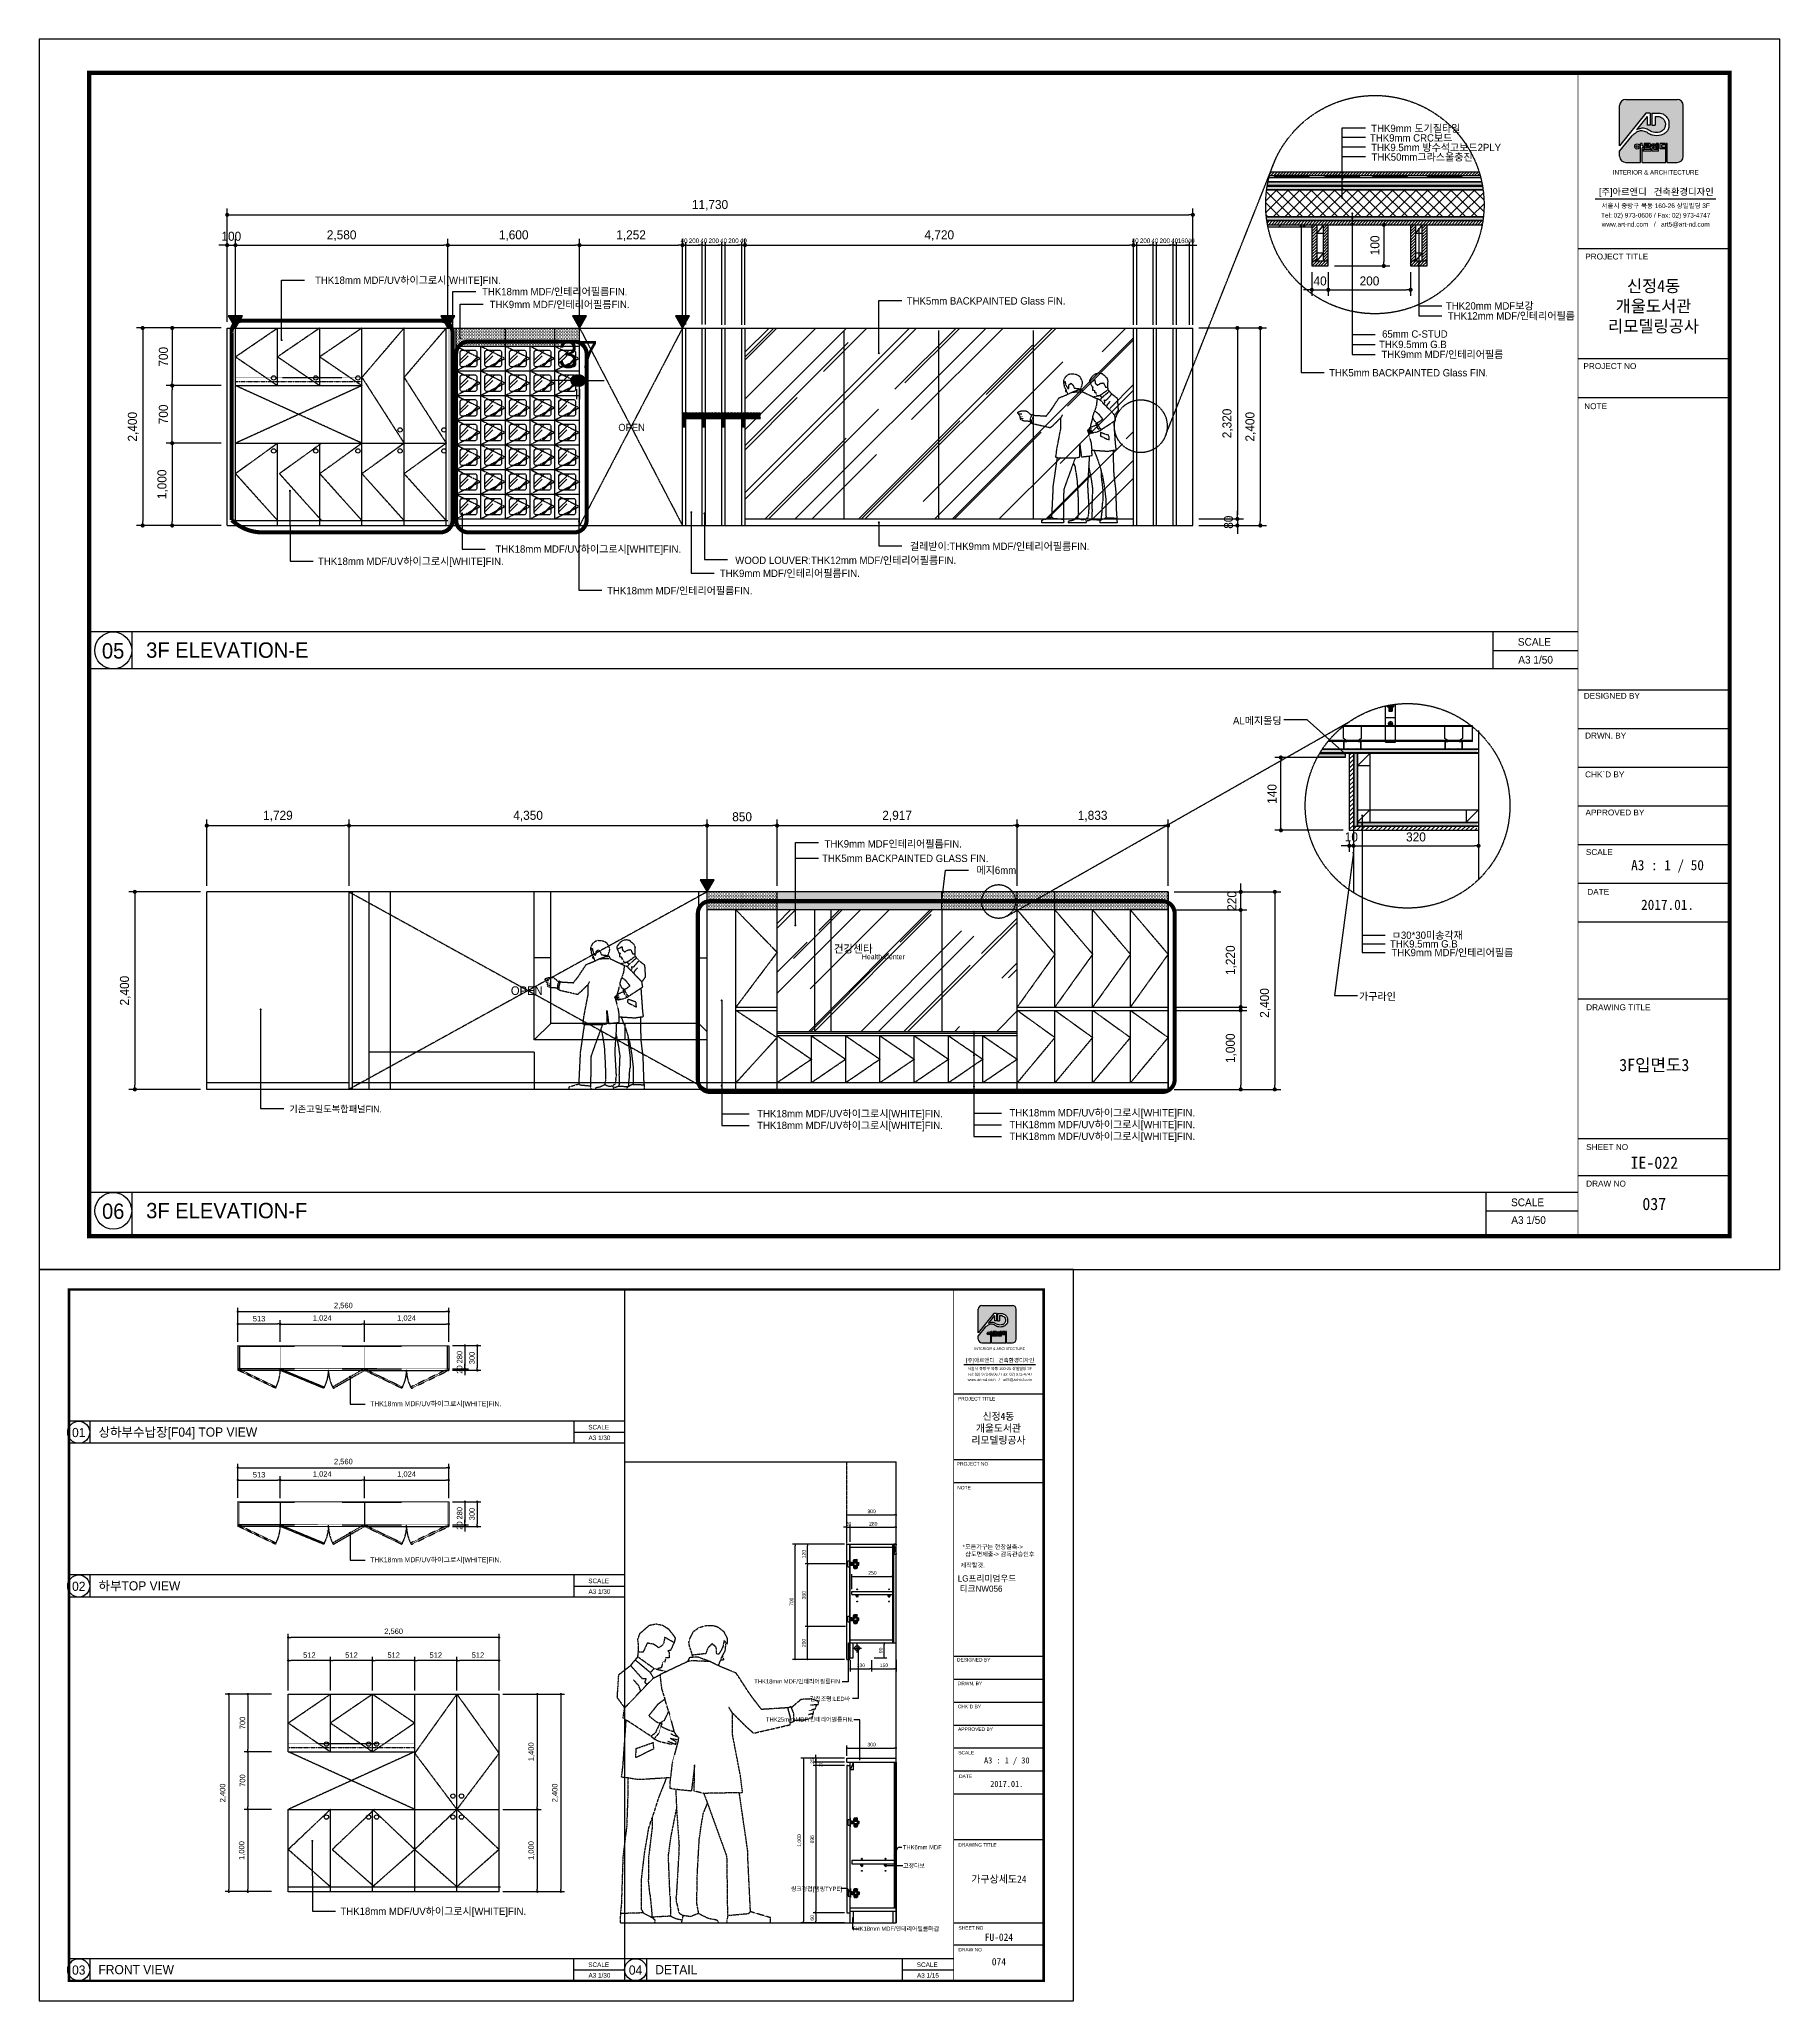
# Model space of a CAD drawing. Header units: millimetres. Extents: x 2050 to 23193, y 1089 to 24925.
import ezdxf
from ezdxf.enums import TextEntityAlignment as Align

# ---------------------------------------------------------------- set-up
doc = ezdxf.new("R2010")
doc.units = ezdxf.units.MM
for name, pattern in [('CENTER', [2, 1.25, -0.25, 0.25, -0.25]), ('CENTER2', [28.575, 19.05, -3.175, 3.175, -3.175]), ('CONTINOUS', [0]), ('DASH', [0.35, 0.25, -0.1]), ('HIDDEN2', [1, 0.5, -0.5])]:
    doc.linetypes.add(name, pattern=pattern)
for name, color, linetype in [('7', 7, 'Continuous'), ('DSDF', 4, 'Continuous'), ('SHEET', 7, 'Continuous'), ('SMC', 8, 'Continuous'), ('TEX', 3, 'Continuous'), ('TEXT', 6, 'Continuous'), ('가구', 252, 'Continuous'), ('가구선_고정', 5, 'Continuous'), ('도면층1', 252, 'Continuous'), ('도면폼선_타이틀', 7, 'Continuous'), ('도면폼선_테두리', 3, 'Continuous'), ('로고', 7, 'Continuous'), ('벽선_외벽', 2, 'Continuous'), ('제작가구', 5, 'Continuous')]:
    doc.layers.add(name, color=color, linetype=linetype)
doc.styles.add('ar', font='arial.ttf')
doc.styles.add('ghg2', font='')
doc.styles.add('구울림체', font='')
doc.styles.add('도면타이틀', font='')
doc.styles.add('돋우움', font='')
doc.styles.add('아트애이앤이', font='HYWULM.TTF')
doc.styles.get('ghg2').set_extended_font_data('Dotum')
doc.styles.get('구울림체').set_extended_font_data('GulimChe')
doc.styles.get('도면타이틀').set_extended_font_data('HY울릉도L')
doc.styles.get('돋우움').set_extended_font_data('Dotum')
doc.dimstyles.new('dfsdfasdfsdf', dxfattribs={"dimscale": 50, "dimtxt": 2.2, "dimasz": 1, "dimexe": 1.5, "dimexo": 1.5, "dimgap": 1, "dimtad": 1, "dimdec": 0, "dimlunit": 6, "dimtxsty": '도면타이틀', "dimblk": 'DOT', "dimcen": 2.5, "dimclrd": 9, "dimclre": 9, "dimclrt": 7, "dimadec": 0, "dimazin": 0, "dimtfac": 1, "dimtdec": 0, "dimtix": 1, "dimtmove": 2, "dimatfit": 3, "dimldrblk": 'DOT', "dimfxl": 1.5, "dimarcsym": 0})
doc.dimstyles.new('dfsfsf', dxfattribs={"dimscale": 50, "dimtxt": 2.2, "dimasz": 1, "dimexe": 1.5, "dimexo": 1.5, "dimgap": 1, "dimtad": 1, "dimdec": 0, "dimlunit": 6, "dimtxsty": '도면타이틀', "dimblk": 'DOT', "dimcen": 2.5, "dimclrd": 9, "dimclre": 9, "dimclrt": 7, "dimadec": 0, "dimazin": 0, "dimtfac": 1, "dimtdec": 0, "dimtix": 1, "dimtmove": 2, "dimatfit": 3, "dimldrblk": 'DOT', "dimfxl": 1.5, "dimarcsym": 0})
doc.dimstyles.new('dgdfgdhthth', dxfattribs={"dimscale": 50, "dimtxt": 2.2, "dimasz": 1, "dimexe": 1.5, "dimexo": 1.5, "dimgap": 1, "dimtad": 1, "dimdec": 0, "dimlunit": 6, "dimtxsty": '도면타이틀', "dimblk": 'DOT', "dimcen": 2.5, "dimclrd": 9, "dimclre": 9, "dimclrt": 7, "dimadec": 0, "dimazin": 0, "dimtfac": 1, "dimtdec": 0, "dimtix": 1, "dimtmove": 2, "dimatfit": 3, "dimldrblk": 'DOT', "dimfxl": 1.5, "dimarcsym": 0})
doc.dimstyles.new('FDF', dxfattribs={"dimscale": 150, "dimtxt": 2.2, "dimasz": 1, "dimexe": 1.5, "dimexo": 1.5, "dimgap": 1, "dimtad": 1, "dimdec": 0, "dimlunit": 6, "dimtxsty": '도면타이틀', "dimblk": 'DOT', "dimcen": 2.5, "dimclrd": 115, "dimclre": 115, "dimclrt": 7, "dimadec": 0, "dimazin": 0, "dimtfac": 1, "dimtdec": 0, "dimtix": 1, "dimtmove": 2, "dimatfit": 3, "dimldrblk": 'DOT', "dimfxl": 1.5, "dimarcsym": 0})
doc.dimstyles.new('아트애이앤이', dxfattribs={"dimscale": 150, "dimtxt": 2.2, "dimasz": 1, "dimexe": 1.5, "dimexo": 1.5, "dimgap": 1, "dimtad": 1, "dimdec": 0, "dimlunit": 6, "dimtxsty": '도면타이틀', "dimblk": 'DOT', "dimcen": 2.5, "dimclrd": 115, "dimclre": 115, "dimclrt": 7, "dimadec": 0, "dimazin": 0, "dimtfac": 1, "dimtdec": 0, "dimtix": 1, "dimtmove": 2, "dimatfit": 3, "dimldrblk": 'DOT', "dimfxl": 1.5, "dimarcsym": 0})
pattern_1 = [(0, (308901.143, 580077.199), (9.375, 18.75), [0, -18.75])]
pattern_2 = [(37.5, (308258.162, 579717.432), (-0.9449004, 28.9023565), [0, -22.8, 0, -25.5, 0, -24.375]), (7.5, (308258.162, 579717.432), (26.5466506, 42.332191), [0, -12.3, 0, -20.55, 0, -7.875]), (327.5, (308239.712, 579717.432), (46.7121279, 0.0848858), [0, -7.5, 0, -27, 0, -35.25]), (317.5, (308239.712, 579717.432), (45.091899, 13.1651335), [0, -3.75, 0, -17.7, 0, -20.25])]

# ---------------------------------------------------------------- blocks, each defined once
blk = doc.blocks.new('_Dot')
at = {"color": 0, "linetype": 'ByBlock', "lineweight": -2}
blk.add_line((-0.5, 0), (-1, 0), dxfattribs=at)
at = {"color": 0, "linetype": 'ByBlock', "const_width": 0.5}
blk.add_lwpolyline([(-0.25, 0, 1), (0.25, 0, 1)], format="xyb", close=True, dxfattribs=at)
blk = doc.blocks.new('*D115')
at = {"layer": 'Defpoints', "color": 0, "linetype": 'Continuous', "ltscale": 2, "transparency": 16777216}
for p in [(5813, 15369), (4085, 14564), (5813, 14564)]:
    blk.add_point(p, dxfattribs=at)
at = {"layer": '벽선_외벽', "color": 115, "linetype": 'Continuous', "lineweight": -2, "ltscale": 2, "transparency": 16777216}
for p, q in [((4085, 14639), (4085, 15444)), ((4135, 15369), (5763, 15369)), ((5813, 14639), (5813, 15444))]:
    blk.add_line(p, q, dxfattribs=at)
at = {"layer": '벽선_외벽', "color": 115, "linetype": 'Continuous', "lineweight": -2, "ltscale": 2, "transparency": 16777216, "xscale": 50, "yscale": 50, "zscale": 50, "rotation": 180}
blk.add_blockref('_Dot', (4085, 15369), dxfattribs=at)
at = {"layer": '벽선_외벽', "color": 115, "linetype": 'Continuous', "lineweight": -2, "ltscale": 2, "transparency": 16777216, "xscale": 50, "yscale": 50, "zscale": 50}
blk.add_blockref('_Dot', (5813, 15369), dxfattribs=at)
at = {"layer": '벽선_외벽', "color": 7, "linetype": 'Continuous', "ltscale": 2, "transparency": 16777216, "insert": (4949, 15484), "char_height": 110, "attachment_point": 5, "style": '아트애이앤이'}
blk.add_mtext('1,729', dxfattribs=at)
blk = doc.blocks.new('*D116')
at = {"layer": 'Defpoints', "color": 0, "linetype": 'Continuous', "ltscale": 2, "transparency": 16777216}
for p in [(10163, 15369), (5813, 14564), (10163, 14564)]:
    blk.add_point(p, dxfattribs=at)
at = {"layer": '벽선_외벽', "color": 115, "linetype": 'Continuous', "lineweight": -2, "ltscale": 2, "transparency": 16777216}
for p, q in [((5813, 14639), (5813, 15444)), ((5863, 15369), (10113, 15369)), ((10163, 14639), (10163, 15444))]:
    blk.add_line(p, q, dxfattribs=at)
at = {"layer": '벽선_외벽', "color": 115, "linetype": 'Continuous', "lineweight": -2, "ltscale": 2, "transparency": 16777216, "xscale": 50, "yscale": 50, "zscale": 50, "rotation": 180}
blk.add_blockref('_Dot', (5813, 15369), dxfattribs=at)
at = {"layer": '벽선_외벽', "color": 115, "linetype": 'Continuous', "lineweight": -2, "ltscale": 2, "transparency": 16777216, "xscale": 50, "yscale": 50, "zscale": 50}
blk.add_blockref('_Dot', (10163, 15369), dxfattribs=at)
at = {"layer": '벽선_외벽', "color": 7, "linetype": 'Continuous', "ltscale": 2, "transparency": 16777216, "insert": (7988, 15484), "char_height": 110, "attachment_point": 5, "style": '아트애이앤이'}
blk.add_mtext('4,350', dxfattribs=at)
blk = doc.blocks.new('*D117')
at = {"layer": 'Defpoints', "color": 0, "linetype": 'Continuous', "ltscale": 2, "transparency": 16777216}
for p in [(11013, 15369), (10163, 14564), (11013, 14564)]:
    blk.add_point(p, dxfattribs=at)
at = {"layer": '벽선_외벽', "color": 115, "linetype": 'Continuous', "lineweight": -2, "ltscale": 2, "transparency": 16777216}
for p, q in [((10163, 14639), (10163, 15444)), ((10213, 15369), (10963, 15369)), ((11013, 14639), (11013, 15444))]:
    blk.add_line(p, q, dxfattribs=at)
at = {"layer": '벽선_외벽', "color": 115, "linetype": 'Continuous', "lineweight": -2, "ltscale": 2, "transparency": 16777216, "xscale": 50, "yscale": 50, "zscale": 50, "rotation": 180}
blk.add_blockref('_Dot', (10163, 15369), dxfattribs=at)
at = {"layer": '벽선_외벽', "color": 115, "linetype": 'Continuous', "lineweight": -2, "ltscale": 2, "transparency": 16777216, "xscale": 50, "yscale": 50, "zscale": 50}
blk.add_blockref('_Dot', (11013, 15369), dxfattribs=at)
at = {"layer": '벽선_외벽', "color": 7, "linetype": 'Continuous', "ltscale": 2, "transparency": 16777216, "insert": (10588, 15476), "char_height": 110, "attachment_point": 5, "style": '아트애이앤이'}
blk.add_mtext('850', dxfattribs=at)
blk = doc.blocks.new('*D118')
at = {"layer": 'Defpoints', "color": 0, "linetype": 'Continuous', "ltscale": 2, "transparency": 16777216}
for p in [(13930, 15369), (11013, 14564), (13930, 14564)]:
    blk.add_point(p, dxfattribs=at)
at = {"layer": '벽선_외벽', "color": 115, "linetype": 'Continuous', "lineweight": -2, "ltscale": 2, "transparency": 16777216}
for p, q in [((11013, 14639), (11013, 15444)), ((11063, 15369), (13880, 15369)), ((13930, 14639), (13930, 15444))]:
    blk.add_line(p, q, dxfattribs=at)
at = {"layer": '벽선_외벽', "color": 115, "linetype": 'Continuous', "lineweight": -2, "ltscale": 2, "transparency": 16777216, "xscale": 50, "yscale": 50, "zscale": 50, "rotation": 180}
blk.add_blockref('_Dot', (11013, 15369), dxfattribs=at)
at = {"layer": '벽선_외벽', "color": 115, "linetype": 'Continuous', "lineweight": -2, "ltscale": 2, "transparency": 16777216, "xscale": 50, "yscale": 50, "zscale": 50}
blk.add_blockref('_Dot', (13930, 15369), dxfattribs=at)
at = {"layer": '벽선_외벽', "color": 7, "linetype": 'Continuous', "ltscale": 2, "transparency": 16777216, "insert": (12471, 15484), "char_height": 110, "attachment_point": 5, "style": '아트애이앤이'}
blk.add_mtext('2,917', dxfattribs=at)
blk = doc.blocks.new('*D119')
at = {"layer": 'Defpoints', "color": 0, "linetype": 'Continuous', "ltscale": 2, "transparency": 16777216}
for p in [(15763, 15369), (13930, 14564), (15763, 14564)]:
    blk.add_point(p, dxfattribs=at)
at = {"layer": '벽선_외벽', "color": 115, "linetype": 'Continuous', "lineweight": -2, "ltscale": 2, "transparency": 16777216}
for p, q in [((13930, 14639), (13930, 15444)), ((13980, 15369), (15713, 15369)), ((15763, 14639), (15763, 15444))]:
    blk.add_line(p, q, dxfattribs=at)
at = {"layer": '벽선_외벽', "color": 115, "linetype": 'Continuous', "lineweight": -2, "ltscale": 2, "transparency": 16777216, "xscale": 50, "yscale": 50, "zscale": 50, "rotation": 180}
blk.add_blockref('_Dot', (13930, 15369), dxfattribs=at)
at = {"layer": '벽선_외벽', "color": 115, "linetype": 'Continuous', "lineweight": -2, "ltscale": 2, "transparency": 16777216, "xscale": 50, "yscale": 50, "zscale": 50}
blk.add_blockref('_Dot', (15763, 15369), dxfattribs=at)
at = {"layer": '벽선_외벽', "color": 7, "linetype": 'Continuous', "ltscale": 2, "transparency": 16777216, "insert": (14846, 15484), "char_height": 110, "attachment_point": 5, "style": '아트애이앤이'}
blk.add_mtext('1,833', dxfattribs=at)
blk = doc.blocks.new('*D120')
at = {"layer": 'Defpoints', "color": 0, "linetype": 'Continuous', "ltscale": 2, "transparency": 16777216}
for p in [(4085, 14564), (3211, 12164), (4085, 12164)]:
    blk.add_point(p, dxfattribs=at)
at = {"layer": '벽선_외벽', "color": 115, "linetype": 'Continuous', "lineweight": -2, "ltscale": 2, "transparency": 16777216}
for p, q in [((4010, 14564), (3136, 14564)), ((3211, 14514), (3211, 12214)), ((4010, 12164), (3136, 12164))]:
    blk.add_line(p, q, dxfattribs=at)
at = {"layer": '벽선_외벽', "color": 115, "linetype": 'Continuous', "lineweight": -2, "ltscale": 2, "transparency": 16777216, "xscale": 50, "yscale": 50, "zscale": 50}
for p, rotation in [((3211, 14564), 90), ((3211, 12164), 270)]:
    blk.add_blockref('_Dot', p, dxfattribs=dict(at, rotation=rotation))
at = {"layer": '벽선_외벽', "color": 7, "linetype": 'Continuous', "ltscale": 2, "transparency": 16777216, "insert": (3095, 13364), "char_height": 110, "attachment_point": 5, "rotation": 90, "style": '아트애이앤이'}
blk.add_mtext('2,400', dxfattribs=at)
blk = doc.blocks.new('*D121')
at = {"layer": 'Defpoints', "color": 0, "linetype": 'Continuous', "ltscale": 2, "transparency": 16777216}
for p in [(15763, 14344), (15763, 13124), (16645, 13124)]:
    blk.add_point(p, dxfattribs=at)
at = {"layer": '벽선_외벽', "color": 115, "linetype": 'Continuous', "lineweight": -2, "ltscale": 2, "transparency": 16777216}
for p, q in [((15838, 14344), (16720, 14344)), ((16645, 14294), (16645, 13174)), ((15838, 13124), (16720, 13124))]:
    blk.add_line(p, q, dxfattribs=at)
at = {"layer": '벽선_외벽', "color": 115, "linetype": 'Continuous', "lineweight": -2, "ltscale": 2, "transparency": 16777216, "xscale": 50, "yscale": 50, "zscale": 50}
for p, rotation in [((16645, 14344), 90), ((16645, 13124), 270)]:
    blk.add_blockref('_Dot', p, dxfattribs=dict(at, rotation=rotation))
at = {"layer": '벽선_외벽', "color": 7, "linetype": 'Continuous', "ltscale": 2, "transparency": 16777216, "insert": (16529, 13734), "char_height": 110, "attachment_point": 5, "rotation": 90, "style": '아트애이앤이'}
blk.add_mtext('1,220', dxfattribs=at)
blk = doc.blocks.new('DOT')
at = {"color": 0, "linetype": 'ByBlock'}
blk.add_line((-0.5, 0), (-1, 0), dxfattribs=at)
at = {"color": 0, "linetype": 'ByBlock', "const_width": 0.5}
blk.add_lwpolyline([(-0.25, 0, 1), (0.25, 0, 1)], format="xyb", close=True, dxfattribs=at)
blk = doc.blocks.new('dfsdfsdfdfsdfa')
at = {"layer": '도면층1', "linetype": 'DASH'}
for p, q in [((-355785, -544766), (-355773, -544731)), ((-355773, -544731), (-355715, -544680)), ((-355715, -544680), (-355674, -544672)), ((-355674, -544672), (-355635, -544680)), ((-355635, -544680), (-355600, -544702)), ((-355622, -544754), (-355629, -544795)), ((-355565, -544786), (-355622, -544754)), ((-355600, -544702), (-355567, -544744)), ((-355567, -544744), (-355558, -544760)), ((-355558, -544760), (-355565, -544786)), ((-355475, -544783), (-355469, -544763)), ((-355469, -544763), (-355447, -544718)), ((-355447, -544718), (-355415, -544695)), ((-355415, -544695), (-355377, -544683)), ((-355377, -544683), (-355330, -544681)), ((-355330, -544681), (-355300, -544690)), ((-355300, -544690), (-355264, -544718)), ((-355264, -544718), (-355242, -544763)), ((-355242, -544763), (-355242, -544795)), ((-355801, -544891), (-355785, -544872)), ((-355782, -544792), (-355785, -544766)), ((-355785, -544872), (-355782, -544840)), ((-355785, -544872), (-355686, -544943)), ((-355782, -544840), (-355782, -544792)), ((-355753, -544843), (-355779, -544843)), ((-355728, -544789), (-355753, -544843)), ((-355690, -544795), (-355728, -544789)), ((-355657, -544818), (-355690, -544795)), ((-355629, -544795), (-355657, -544818)), ((-355616, -544878), (-355622, -544904)), ((-355594, -544878), (-355616, -544878)), ((-355587, -544833), (-355603, -544837)), ((-355603, -544837), (-355594, -544847)), ((-355594, -544847), (-355594, -544878)), ((-355565, -544786), (-355587, -544833)), ((-355482, -544901), (-355469, -544875)), ((-355472, -544805), (-355475, -544783)), ((-355456, -544853), (-355472, -544805)), ((-355469, -544875), (-355452, -544875)), ((-355452, -544875), (-355456, -544853)), ((-355373, -544853), (-355453, -544862)), ((-355418, -544875), (-355452, -544875)), ((-355348, -544901), (-355418, -544875)), ((-355360, -544818), (-355373, -544853)), ((-355334, -544793), (-355360, -544818)), ((-355309, -544814), (-355334, -544793)), ((-355306, -544856), (-355309, -544814)), ((-355293, -544856), (-355306, -544856)), ((-355296, -544926), (-355274, -544872)), ((-355269, -544813), (-355293, -544856)), ((-355274, -544872), (-355255, -544837)), ((-355272, -544866), (-355264, -544891)), ((-355261, -544773), (-355269, -544813)), ((-355242, -544795), (-355261, -544773)), ((-355255, -544837), (-355249, -544787)), ((-355910, -545120), (-355901, -544981)), ((-355901, -544981), (-355829, -544925)), ((-355829, -544925), (-355801, -544891)), ((-355829, -544925), (-355760, -545003)), ((-355709, -544968), (-355801, -544891)), ((-355798, -545112), (-355691, -545001)), ((-355760, -545003), (-355734, -545003)), ((-355734, -545003), (-355744, -545026)), ((-355686, -544943), (-355709, -544968)), ((-355690, -545000), (-355709, -544968)), ((-355691, -545001), (-355651, -544981)), ((-355686, -544943), (-355610, -544962)), ((-355643, -544939), (-355672, -544946)), ((-355558, -544937), (-355651, -544981)), ((-355651, -544981), (-355641, -545067)), ((-355632, -544901), (-355643, -544939)), ((-355622, -544904), (-355632, -544901)), ((-355482, -544901), (-355558, -544937)), ((-355461, -544896), (-355482, -544901)), ((-355348, -544901), (-355461, -544896)), ((-355296, -544926), (-355348, -544901)), ((-355274, -544936), (-355296, -544926)), ((-355264, -544891), (-355285, -544895)), ((-355188, -544971), (-355274, -544936)), ((-355102, -545103), (-355188, -544971)), ((-355865, -545182), (-355910, -545120)), ((-355865, -545182), (-355798, -545112)), ((-355779, -545048), (-355811, -545013)), ((-355767, -545081), (-355779, -545048)), ((-355744, -545026), (-355729, -545042)), ((-355641, -545067), (-355621, -545129)), ((-355034, -545192), (-355102, -545103)), ((-355875, -545243), (-355865, -545182)), ((-355665, -545162), (-355719, -545230)), ((-355719, -545230), (-355674, -545266)), ((-355621, -545129), (-355665, -545162)), ((-355622, -545256), (-355598, -545204)), ((-355598, -545204), (-355621, -545129)), ((-355598, -545204), (-355565, -545329)), ((-355210, -545214), (-355232, -545179)), ((-355210, -545345), (-355210, -545214)), ((-355210, -545214), (-355121, -545302)), ((-354874, -545182), (-355034, -545192)), ((-354874, -545182), (-354857, -545174)), ((-354858, -545240), (-354874, -545182)), ((-354861, -545285), (-354858, -545240)), ((-354857, -545174), (-354840, -545216)), ((-354794, -545131), (-354854, -545182)), ((-354854, -545182), (-354848, -545182)), ((-354840, -545216), (-354838, -545257)), ((-354731, -545128), (-354794, -545131)), ((-354772, -545255), (-354725, -545241)), ((-354714, -545191), (-354749, -545201)), ((-354720, -545217), (-354749, -545224)), ((-354699, -545164), (-354736, -545166)), ((-354688, -545144), (-354731, -545128)), ((-354725, -545241), (-354720, -545217)), ((-354720, -545217), (-354714, -545191)), ((-354714, -545191), (-354707, -545188)), ((-354707, -545188), (-354699, -545164)), ((-354699, -545164), (-354688, -545160)), ((-354688, -545160), (-354688, -545144)), ((-355856, -545256), (-355875, -545243)), ((-355865, -545387), (-355856, -545256)), ((-355705, -545355), (-355856, -545256)), ((-355680, -545336), (-355705, -545355)), ((-355705, -545355), (-355686, -545371)), ((-355686, -545371), (-355657, -545336)), ((-355651, -545275), (-355680, -545336)), ((-355674, -545266), (-355651, -545275)), ((-355657, -545336), (-355646, -545296)), ((-355651, -545275), (-355638, -545266)), ((-355638, -545280), (-355651, -545275)), ((-355646, -545296), (-355638, -545280)), ((-355600, -545317), (-355646, -545296)), ((-355638, -545266), (-355622, -545256)), ((-355565, -545329), (-355600, -545317)), ((-355536, -545363), (-355584, -545342)), ((-355565, -545329), (-355544, -545358)), ((-355162, -545595), (-355210, -545345)), ((-355121, -545302), (-355082, -545336)), ((-355082, -545336), (-354861, -545285)), ((-354837, -545266), (-354860, -545274)), ((-354838, -545257), (-354772, -545255)), ((-354838, -545257), (-354837, -545266)), ((-355875, -545531), (-355865, -545387)), ((-355798, -545486), (-355795, -545429)), ((-355690, -545432), (-355798, -545486)), ((-355795, -545429), (-355693, -545393)), ((-355693, -545393), (-355690, -545432)), ((-355686, -545371), (-355651, -545387)), ((-355651, -545387), (-355580, -545403)), ((-355574, -545397), (-355603, -545387)), ((-355552, -545389), (-355587, -545368)), ((-355587, -545368), (-355539, -545376)), ((-355580, -545403), (-355574, -545397)), ((-355539, -545376), (-355577, -545519)), ((-355574, -545397), (-355555, -545403)), ((-355555, -545403), (-355552, -545389)), ((-355539, -545376), (-355536, -545363)), ((-355884, -545604), (-355875, -545531)), ((-355577, -545519), (-355587, -545608)), ((-355440, -545528), (-355460, -545688)), ((-355443, -545688), (-355440, -545528)), ((-355149, -545697), (-355162, -545595)), ((-355846, -545608), (-355884, -545604)), ((-355846, -545704), (-355853, -545902)), ((-355792, -545617), (-355846, -545608)), ((-355846, -545608), (-355846, -545704)), ((-355750, -545617), (-355792, -545617)), ((-355612, -545608), (-355750, -545617)), ((-355612, -545608), (-355660, -545729)), ((-355587, -545608), (-355612, -545608)), ((-355590, -545671), (-355587, -545608)), ((-355558, -545678), (-355590, -545671)), ((-355460, -545688), (-355555, -545678)), ((-355555, -545678), (-355550, -545797)), ((-355385, -545702), (-355443, -545688)), ((-355169, -545698), (-355385, -545702)), ((-355385, -545702), (-355363, -545760)), ((-355169, -545698), (-355149, -545697)), ((-355117, -546056), (-355169, -545698)), ((-355660, -545729), (-355699, -545851)), ((-355584, -545966), (-355550, -545797)), ((-355550, -545797), (-355535, -546019)), ((-355399, -545889), (-355386, -545816)), ((-355363, -545760), (-355386, -545816)), ((-355386, -545816), (-355386, -545816)), ((-355363, -545760), (-355248, -546078)), ((-355853, -545902), (-355876, -546090)), ((-355744, -546062), (-355719, -545915)), ((-355719, -545915), (-355699, -545851)), ((-355699, -545915), (-355712, -546023)), ((-355699, -545851), (-355699, -545915)), ((-355412, -545979), (-355399, -545889)), ((-355762, -546217), (-355744, -546062)), ((-355712, -546023), (-355721, -546097)), ((-355600, -546084), (-355584, -545966)), ((-355536, -546059), (-355552, -546331)), ((-355535, -546019), (-355536, -546059)), ((-355424, -546193), (-355412, -545979)), ((-355117, -546094), (-355117, -546056)), ((-355876, -546090), (-355885, -546368)), ((-355721, -546097), (-355721, -546225)), ((-355597, -546142), (-355600, -546084)), ((-355590, -546323), (-355597, -546142)), ((-355427, -546370), (-355424, -546193)), ((-355248, -546078), (-355245, -546101)), ((-355245, -546101), (-355242, -546369)), ((-355101, -546421), (-355117, -546094)), ((-355763, -546408), (-355762, -546217)), ((-355712, -546314), (-355721, -546225)), ((-355712, -546314), (-355702, -546409)), ((-355891, -546432), (-355892, -546464)), ((-355885, -546368), (-355891, -546432)), ((-355753, -546428), (-355891, -546432)), ((-355763, -546408), (-355753, -546428)), ((-355753, -546428), (-355693, -546459)), ((-355702, -546409), (-355699, -546456)), ((-355590, -546323), (-355586, -546448)), ((-355549, -546369), (-355552, -546331)), ((-355549, -546369), (-355536, -546428)), ((-355536, -546428), (-355511, -546444)), ((-355415, -546431), (-355466, -546451)), ((-355415, -546431), (-355427, -546370)), ((-355415, -546431), (-355391, -546444)), ((-355242, -546369), (-355241, -546421)), ((-355241, -546421), (-355239, -546445)), ((-355101, -546421), (-355114, -546434)), ((-354980, -546457), (-355101, -546421)), ((-355892, -546464), (-355893, -546488)), ((-355893, -546488), (-355684, -546488)), ((-355586, -546448), (-355699, -546454)), ((-355693, -546459), (-355683, -546470)), ((-355682, -546479), (-355684, -546488)), ((-355683, -546470), (-355682, -546479)), ((-355586, -546448), (-355552, -546463)), ((-355552, -546463), (-355532, -546467)), ((-355532, -546467), (-355521, -546469)), ((-355511, -546444), (-355521, -546488)), ((-355521, -546469), (-355517, -546470)), ((-355521, -546488), (-355298, -546488)), ((-355466, -546451), (-355511, -546444)), ((-355391, -546444), (-355355, -546461)), ((-355355, -546461), (-355328, -546466)), ((-355328, -546466), (-355315, -546468)), ((-355315, -546468), (-355305, -546471)), ((-355305, -546471), (-355302, -546476)), ((-355302, -546476), (-355299, -546479)), ((-355299, -546479), (-355298, -546484)), ((-355298, -546484), (-355298, -546488)), ((-355242, -546461), (-355245, -546474)), ((-355245, -546474), (-355244, -546488)), ((-355244, -546488), (-354980, -546488)), ((-355239, -546445), (-355242, -546461)), ((-355114, -546434), (-355239, -546445)), ((-354980, -546488), (-354980, -546457))]:
    blk.add_line(p, q, dxfattribs=at)
blk = doc.blocks.new('*D122')
at = {"layer": 'Defpoints', "color": 0, "linetype": 'Continuous', "ltscale": 2, "transparency": 16777216}
for p in [(4433, 22423), (4333, 21416), (4433, 21416)]:
    blk.add_point(p, dxfattribs=at)
at = {"layer": '벽선_외벽', "color": 115, "linetype": 'Continuous', "lineweight": -2, "ltscale": 2, "transparency": 16777216}
for p, q in [((4283, 22423), (4233, 22423)), ((4333, 21491), (4333, 22498)), ((4333, 22423), (4433, 22423)), ((4433, 21491), (4433, 22498)), ((4483, 22423), (4533, 22423))]:
    blk.add_line(p, q, dxfattribs=at)
at = {"layer": '벽선_외벽', "color": 115, "linetype": 'Continuous', "lineweight": -2, "ltscale": 2, "transparency": 16777216, "xscale": 50, "yscale": 50, "zscale": 50}
blk.add_blockref('_Dot', (4333, 22423), dxfattribs=at)
at = {"layer": '벽선_외벽', "color": 115, "linetype": 'Continuous', "lineweight": -2, "ltscale": 2, "transparency": 16777216, "xscale": 50, "yscale": 50, "zscale": 50, "rotation": 180}
blk.add_blockref('_Dot', (4433, 22423), dxfattribs=at)
at = {"layer": '벽선_외벽', "color": 7, "linetype": 'Continuous', "ltscale": 2, "transparency": 16777216, "insert": (4383, 22530), "char_height": 110, "attachment_point": 5, "style": '아트애이앤이'}
blk.add_mtext('100', dxfattribs=at)
blk = doc.blocks.new('*D123')
at = {"layer": 'Defpoints', "color": 0, "linetype": 'Continuous', "ltscale": 2, "transparency": 16777216}
for p in [(7013, 22423), (4433, 21416), (7013, 21416)]:
    blk.add_point(p, dxfattribs=at)
at = {"layer": '벽선_외벽', "color": 115, "linetype": 'Continuous', "lineweight": -2, "ltscale": 2, "transparency": 16777216}
for p, q in [((4433, 21491), (4433, 22498)), ((4483, 22423), (6963, 22423)), ((7013, 21491), (7013, 22498))]:
    blk.add_line(p, q, dxfattribs=at)
at = {"layer": '벽선_외벽', "color": 115, "linetype": 'Continuous', "lineweight": -2, "ltscale": 2, "transparency": 16777216, "xscale": 50, "yscale": 50, "zscale": 50, "rotation": 180}
blk.add_blockref('_Dot', (4433, 22423), dxfattribs=at)
at = {"layer": '벽선_외벽', "color": 115, "linetype": 'Continuous', "lineweight": -2, "ltscale": 2, "transparency": 16777216, "xscale": 50, "yscale": 50, "zscale": 50}
blk.add_blockref('_Dot', (7013, 22423), dxfattribs=at)
at = {"layer": '벽선_외벽', "color": 7, "linetype": 'Continuous', "ltscale": 2, "transparency": 16777216, "insert": (5723, 22538), "char_height": 110, "attachment_point": 5, "style": '아트애이앤이'}
blk.add_mtext('2,580', dxfattribs=at)
blk = doc.blocks.new('*D124')
at = {"layer": 'Defpoints', "color": 0, "linetype": 'Continuous', "ltscale": 2, "transparency": 16777216}
for p in [(8613, 22423), (7013, 21416), (8613, 21416)]:
    blk.add_point(p, dxfattribs=at)
at = {"layer": '벽선_외벽', "color": 115, "linetype": 'Continuous', "lineweight": -2, "ltscale": 2, "transparency": 16777216}
for p, q in [((7013, 21491), (7013, 22498)), ((7063, 22423), (8563, 22423)), ((8613, 21491), (8613, 22498))]:
    blk.add_line(p, q, dxfattribs=at)
at = {"layer": '벽선_외벽', "color": 115, "linetype": 'Continuous', "lineweight": -2, "ltscale": 2, "transparency": 16777216, "xscale": 50, "yscale": 50, "zscale": 50, "rotation": 180}
blk.add_blockref('_Dot', (7013, 22423), dxfattribs=at)
at = {"layer": '벽선_외벽', "color": 115, "linetype": 'Continuous', "lineweight": -2, "ltscale": 2, "transparency": 16777216, "xscale": 50, "yscale": 50, "zscale": 50}
blk.add_blockref('_Dot', (8613, 22423), dxfattribs=at)
at = {"layer": '벽선_외벽', "color": 7, "linetype": 'Continuous', "ltscale": 2, "transparency": 16777216, "insert": (7813, 22538), "char_height": 110, "attachment_point": 5, "style": '아트애이앤이'}
blk.add_mtext('1,600', dxfattribs=at)
blk = doc.blocks.new('*D125')
at = {"layer": 'Defpoints', "color": 0, "linetype": 'Continuous', "ltscale": 2, "transparency": 16777216}
for p in [(9865, 22423), (8613, 21416), (9865, 21420)]:
    blk.add_point(p, dxfattribs=at)
at = {"layer": '벽선_외벽', "color": 115, "linetype": 'Continuous', "lineweight": -2, "ltscale": 2, "transparency": 16777216}
for p, q in [((8613, 21491), (8613, 22498)), ((8663, 22423), (9815, 22423)), ((9865, 21495), (9865, 22498))]:
    blk.add_line(p, q, dxfattribs=at)
at = {"layer": '벽선_외벽', "color": 115, "linetype": 'Continuous', "lineweight": -2, "ltscale": 2, "transparency": 16777216, "xscale": 50, "yscale": 50, "zscale": 50, "rotation": 180}
blk.add_blockref('_Dot', (8613, 22423), dxfattribs=at)
at = {"layer": '벽선_외벽', "color": 115, "linetype": 'Continuous', "lineweight": -2, "ltscale": 2, "transparency": 16777216, "xscale": 50, "yscale": 50, "zscale": 50}
blk.add_blockref('_Dot', (9865, 22423), dxfattribs=at)
at = {"layer": '벽선_외벽', "color": 7, "linetype": 'Continuous', "ltscale": 2, "transparency": 16777216, "insert": (9239, 22538), "char_height": 110, "attachment_point": 5, "style": '아트애이앤이'}
blk.add_mtext('1,252', dxfattribs=at)
blk = doc.blocks.new('*D126')
at = {"layer": 'Defpoints', "color": 0, "linetype": 'Continuous', "ltscale": 2, "transparency": 16777216}
for p in [(9903, 22423), (9863, 21416), (9903, 21420)]:
    blk.add_point(p, dxfattribs=at)
at = {"layer": '벽선_외벽', "color": 115, "linetype": 'Continuous', "lineweight": -2, "ltscale": 2, "transparency": 16777216}
for p, q in [((9838, 22423), (9813, 22423)), ((9863, 21453), (9863, 22460)), ((9863, 22423), (9903, 22423)), ((9903, 21457), (9903, 22460)), ((9928, 22423), (9953, 22423))]:
    blk.add_line(p, q, dxfattribs=at)
at = {"layer": '벽선_외벽', "color": 115, "linetype": 'Continuous', "lineweight": -2, "ltscale": 2, "transparency": 16777216, "xscale": 25, "yscale": 25, "zscale": 25}
blk.add_blockref('_Dot', (9863, 22423), dxfattribs=at)
at = {"layer": '벽선_외벽', "color": 115, "linetype": 'Continuous', "lineweight": -2, "ltscale": 2, "transparency": 16777216, "xscale": 25, "yscale": 25, "zscale": 25, "rotation": 180}
blk.add_blockref('_Dot', (9903, 22423), dxfattribs=at)
at = {"layer": '벽선_외벽', "color": 7, "linetype": 'Continuous', "ltscale": 2, "transparency": 16777216, "insert": (9883, 22476), "char_height": 55, "attachment_point": 5, "style": '아트애이앤이'}
blk.add_mtext('40', dxfattribs=at)
blk = doc.blocks.new('*D127')
at = {"layer": 'Defpoints', "color": 0, "linetype": 'Continuous', "ltscale": 2, "transparency": 16777216}
for p in [(10103, 22423), (9903, 21420), (10103, 21420)]:
    blk.add_point(p, dxfattribs=at)
at = {"layer": '벽선_외벽', "color": 115, "linetype": 'Continuous', "lineweight": -2, "ltscale": 2, "transparency": 16777216}
for p, q in [((9903, 21457), (9903, 22460)), ((9928, 22423), (10078, 22423)), ((10103, 21457), (10103, 22460))]:
    blk.add_line(p, q, dxfattribs=at)
at = {"layer": '벽선_외벽', "color": 115, "linetype": 'Continuous', "lineweight": -2, "ltscale": 2, "transparency": 16777216, "xscale": 25, "yscale": 25, "zscale": 25, "rotation": 180}
blk.add_blockref('_Dot', (9903, 22423), dxfattribs=at)
at = {"layer": '벽선_외벽', "color": 115, "linetype": 'Continuous', "lineweight": -2, "ltscale": 2, "transparency": 16777216, "xscale": 25, "yscale": 25, "zscale": 25}
blk.add_blockref('_Dot', (10103, 22423), dxfattribs=at)
at = {"layer": '벽선_외벽', "color": 7, "linetype": 'Continuous', "ltscale": 2, "transparency": 16777216, "insert": (10003, 22476), "char_height": 55, "attachment_point": 5, "style": '아트애이앤이'}
blk.add_mtext('200', dxfattribs=at)
blk = doc.blocks.new('*D128')
at = {"layer": 'Defpoints', "color": 0, "linetype": 'Continuous', "ltscale": 2, "transparency": 16777216}
for p in [(10143, 22423), (10103, 21420), (10143, 21420)]:
    blk.add_point(p, dxfattribs=at)
at = {"layer": '벽선_외벽', "color": 115, "linetype": 'Continuous', "lineweight": -2, "ltscale": 2, "transparency": 16777216}
for p, q in [((10078, 22423), (10053, 22423)), ((10103, 21457), (10103, 22460)), ((10103, 22423), (10143, 22423)), ((10143, 21457), (10143, 22460)), ((10168, 22423), (10193, 22423))]:
    blk.add_line(p, q, dxfattribs=at)
at = {"layer": '벽선_외벽', "color": 115, "linetype": 'Continuous', "lineweight": -2, "ltscale": 2, "transparency": 16777216, "xscale": 25, "yscale": 25, "zscale": 25}
blk.add_blockref('_Dot', (10103, 22423), dxfattribs=at)
at = {"layer": '벽선_외벽', "color": 115, "linetype": 'Continuous', "lineweight": -2, "ltscale": 2, "transparency": 16777216, "xscale": 25, "yscale": 25, "zscale": 25, "rotation": 180}
blk.add_blockref('_Dot', (10143, 22423), dxfattribs=at)
at = {"layer": '벽선_외벽', "color": 7, "linetype": 'Continuous', "ltscale": 2, "transparency": 16777216, "insert": (10123, 22476), "char_height": 55, "attachment_point": 5, "style": '아트애이앤이'}
blk.add_mtext('40', dxfattribs=at)
blk = doc.blocks.new('*D129')
at = {"layer": 'Defpoints', "color": 0, "linetype": 'Continuous', "ltscale": 2, "transparency": 16777216}
for p in [(10343, 22423), (10143, 21420), (10343, 21416)]:
    blk.add_point(p, dxfattribs=at)
at = {"layer": '벽선_외벽', "color": 115, "linetype": 'Continuous', "lineweight": -2, "ltscale": 2, "transparency": 16777216}
for p, q in [((10143, 21457), (10143, 22460)), ((10168, 22423), (10318, 22423)), ((10343, 21453), (10343, 22460))]:
    blk.add_line(p, q, dxfattribs=at)
at = {"layer": '벽선_외벽', "color": 115, "linetype": 'Continuous', "lineweight": -2, "ltscale": 2, "transparency": 16777216, "xscale": 25, "yscale": 25, "zscale": 25, "rotation": 180}
blk.add_blockref('_Dot', (10143, 22423), dxfattribs=at)
at = {"layer": '벽선_외벽', "color": 115, "linetype": 'Continuous', "lineweight": -2, "ltscale": 2, "transparency": 16777216, "xscale": 25, "yscale": 25, "zscale": 25}
blk.add_blockref('_Dot', (10343, 22423), dxfattribs=at)
at = {"layer": '벽선_외벽', "color": 7, "linetype": 'Continuous', "ltscale": 2, "transparency": 16777216, "insert": (10243, 22476), "char_height": 55, "attachment_point": 5, "style": '아트애이앤이'}
blk.add_mtext('200', dxfattribs=at)
blk = doc.blocks.new('*D130')
at = {"layer": 'Defpoints', "color": 0, "linetype": 'Continuous', "ltscale": 2, "transparency": 16777216}
for p in [(10383, 22423), (10343, 21416), (10383, 21416)]:
    blk.add_point(p, dxfattribs=at)
at = {"layer": '벽선_외벽', "color": 115, "linetype": 'Continuous', "lineweight": -2, "ltscale": 2, "transparency": 16777216}
for p, q in [((10318, 22423), (10293, 22423)), ((10343, 21453), (10343, 22460)), ((10343, 22423), (10383, 22423)), ((10383, 21453), (10383, 22460)), ((10408, 22423), (10433, 22423))]:
    blk.add_line(p, q, dxfattribs=at)
at = {"layer": '벽선_외벽', "color": 115, "linetype": 'Continuous', "lineweight": -2, "ltscale": 2, "transparency": 16777216, "xscale": 25, "yscale": 25, "zscale": 25}
blk.add_blockref('_Dot', (10343, 22423), dxfattribs=at)
at = {"layer": '벽선_외벽', "color": 115, "linetype": 'Continuous', "lineweight": -2, "ltscale": 2, "transparency": 16777216, "xscale": 25, "yscale": 25, "zscale": 25, "rotation": 180}
blk.add_blockref('_Dot', (10383, 22423), dxfattribs=at)
at = {"layer": '벽선_외벽', "color": 7, "linetype": 'Continuous', "ltscale": 2, "transparency": 16777216, "insert": (10363, 22476), "char_height": 55, "attachment_point": 5, "style": '아트애이앤이'}
blk.add_mtext('40', dxfattribs=at)
blk = doc.blocks.new('*D131')
at = {"layer": 'Defpoints', "color": 0, "linetype": 'Continuous', "ltscale": 2, "transparency": 16777216}
for p in [(10583, 22423), (10383, 21416), (10583, 21416)]:
    blk.add_point(p, dxfattribs=at)
at = {"layer": '벽선_외벽', "color": 115, "linetype": 'Continuous', "lineweight": -2, "ltscale": 2, "transparency": 16777216}
for p, q in [((10383, 21453), (10383, 22460)), ((10408, 22423), (10558, 22423)), ((10583, 21453), (10583, 22460))]:
    blk.add_line(p, q, dxfattribs=at)
at = {"layer": '벽선_외벽', "color": 115, "linetype": 'Continuous', "lineweight": -2, "ltscale": 2, "transparency": 16777216, "xscale": 25, "yscale": 25, "zscale": 25, "rotation": 180}
blk.add_blockref('_Dot', (10383, 22423), dxfattribs=at)
at = {"layer": '벽선_외벽', "color": 115, "linetype": 'Continuous', "lineweight": -2, "ltscale": 2, "transparency": 16777216, "xscale": 25, "yscale": 25, "zscale": 25}
blk.add_blockref('_Dot', (10583, 22423), dxfattribs=at)
at = {"layer": '벽선_외벽', "color": 7, "linetype": 'Continuous', "ltscale": 2, "transparency": 16777216, "insert": (10483, 22476), "char_height": 55, "attachment_point": 5, "style": '아트애이앤이'}
blk.add_mtext('200', dxfattribs=at)
blk = doc.blocks.new('*D132')
at = {"layer": 'Defpoints', "color": 0, "linetype": 'Continuous', "ltscale": 2, "transparency": 16777216}
for p in [(10623, 22423), (10583, 21416), (10623, 21416)]:
    blk.add_point(p, dxfattribs=at)
at = {"layer": '벽선_외벽', "color": 115, "linetype": 'Continuous', "lineweight": -2, "ltscale": 2, "transparency": 16777216}
for p, q in [((10558, 22423), (10533, 22423)), ((10583, 21453), (10583, 22460)), ((10583, 22423), (10623, 22423)), ((10623, 21453), (10623, 22460)), ((10648, 22423), (10673, 22423))]:
    blk.add_line(p, q, dxfattribs=at)
at = {"layer": '벽선_외벽', "color": 115, "linetype": 'Continuous', "lineweight": -2, "ltscale": 2, "transparency": 16777216, "xscale": 25, "yscale": 25, "zscale": 25}
blk.add_blockref('_Dot', (10583, 22423), dxfattribs=at)
at = {"layer": '벽선_외벽', "color": 115, "linetype": 'Continuous', "lineweight": -2, "ltscale": 2, "transparency": 16777216, "xscale": 25, "yscale": 25, "zscale": 25, "rotation": 180}
blk.add_blockref('_Dot', (10623, 22423), dxfattribs=at)
at = {"layer": '벽선_외벽', "color": 7, "linetype": 'Continuous', "ltscale": 2, "transparency": 16777216, "insert": (10603, 22476), "char_height": 55, "attachment_point": 5, "style": '아트애이앤이'}
blk.add_mtext('40', dxfattribs=at)
blk = doc.blocks.new('*D133')
at = {"layer": 'Defpoints', "color": 0, "linetype": 'Continuous', "ltscale": 2, "transparency": 16777216}
for p in [(15343, 22423), (10623, 21416), (15343, 21416)]:
    blk.add_point(p, dxfattribs=at)
at = {"layer": '벽선_외벽', "color": 115, "linetype": 'Continuous', "lineweight": -2, "ltscale": 2, "transparency": 16777216}
for p, q in [((10623, 21491), (10623, 22498)), ((10673, 22423), (15293, 22423)), ((15343, 21491), (15343, 22498))]:
    blk.add_line(p, q, dxfattribs=at)
at = {"layer": '벽선_외벽', "color": 115, "linetype": 'Continuous', "lineweight": -2, "ltscale": 2, "transparency": 16777216, "xscale": 50, "yscale": 50, "zscale": 50, "rotation": 180}
blk.add_blockref('_Dot', (10623, 22423), dxfattribs=at)
at = {"layer": '벽선_외벽', "color": 115, "linetype": 'Continuous', "lineweight": -2, "ltscale": 2, "transparency": 16777216, "xscale": 50, "yscale": 50, "zscale": 50}
blk.add_blockref('_Dot', (15343, 22423), dxfattribs=at)
at = {"layer": '벽선_외벽', "color": 7, "linetype": 'Continuous', "ltscale": 2, "transparency": 16777216, "insert": (12983, 22538), "char_height": 110, "attachment_point": 5, "style": '아트애이앤이'}
blk.add_mtext('4,720', dxfattribs=at)
blk = doc.blocks.new('*D134')
at = {"layer": 'Defpoints', "color": 0, "linetype": 'Continuous', "ltscale": 2, "transparency": 16777216}
for p in [(15383, 22423), (15343, 21416), (15383, 21416)]:
    blk.add_point(p, dxfattribs=at)
at = {"layer": '벽선_외벽', "color": 115, "linetype": 'Continuous', "lineweight": -2, "ltscale": 2, "transparency": 16777216}
for p, q in [((15318, 22423), (15293, 22423)), ((15343, 21453), (15343, 22460)), ((15343, 22423), (15383, 22423)), ((15383, 21453), (15383, 22460)), ((15408, 22423), (15433, 22423))]:
    blk.add_line(p, q, dxfattribs=at)
at = {"layer": '벽선_외벽', "color": 115, "linetype": 'Continuous', "lineweight": -2, "ltscale": 2, "transparency": 16777216, "xscale": 25, "yscale": 25, "zscale": 25}
blk.add_blockref('_Dot', (15343, 22423), dxfattribs=at)
at = {"layer": '벽선_외벽', "color": 115, "linetype": 'Continuous', "lineweight": -2, "ltscale": 2, "transparency": 16777216, "xscale": 25, "yscale": 25, "zscale": 25, "rotation": 180}
blk.add_blockref('_Dot', (15383, 22423), dxfattribs=at)
at = {"layer": '벽선_외벽', "color": 7, "linetype": 'Continuous', "ltscale": 2, "transparency": 16777216, "insert": (15363, 22476), "char_height": 55, "attachment_point": 5, "style": '아트애이앤이'}
blk.add_mtext('40', dxfattribs=at)
blk = doc.blocks.new('*D135')
at = {"layer": 'Defpoints', "color": 0, "linetype": 'Continuous', "ltscale": 2, "transparency": 16777216}
for p in [(15583, 22423), (15383, 21416), (15583, 21416)]:
    blk.add_point(p, dxfattribs=at)
at = {"layer": '벽선_외벽', "color": 115, "linetype": 'Continuous', "lineweight": -2, "ltscale": 2, "transparency": 16777216}
for p, q in [((15383, 21453), (15383, 22460)), ((15408, 22423), (15558, 22423)), ((15583, 21453), (15583, 22460))]:
    blk.add_line(p, q, dxfattribs=at)
at = {"layer": '벽선_외벽', "color": 115, "linetype": 'Continuous', "lineweight": -2, "ltscale": 2, "transparency": 16777216, "xscale": 25, "yscale": 25, "zscale": 25, "rotation": 180}
blk.add_blockref('_Dot', (15383, 22423), dxfattribs=at)
at = {"layer": '벽선_외벽', "color": 115, "linetype": 'Continuous', "lineweight": -2, "ltscale": 2, "transparency": 16777216, "xscale": 25, "yscale": 25, "zscale": 25}
blk.add_blockref('_Dot', (15583, 22423), dxfattribs=at)
at = {"layer": '벽선_외벽', "color": 7, "linetype": 'Continuous', "ltscale": 2, "transparency": 16777216, "insert": (15483, 22476), "char_height": 55, "attachment_point": 5, "style": '아트애이앤이'}
blk.add_mtext('200', dxfattribs=at)
blk = doc.blocks.new('*D136')
at = {"layer": 'Defpoints', "color": 0, "linetype": 'Continuous', "ltscale": 2, "transparency": 16777216}
for p in [(15623, 22423), (15583, 21416), (15623, 21416)]:
    blk.add_point(p, dxfattribs=at)
at = {"layer": '벽선_외벽', "color": 115, "linetype": 'Continuous', "lineweight": -2, "ltscale": 2, "transparency": 16777216}
for p, q in [((15558, 22423), (15533, 22423)), ((15583, 21453), (15583, 22460)), ((15583, 22423), (15623, 22423)), ((15623, 21453), (15623, 22460)), ((15648, 22423), (15673, 22423))]:
    blk.add_line(p, q, dxfattribs=at)
at = {"layer": '벽선_외벽', "color": 115, "linetype": 'Continuous', "lineweight": -2, "ltscale": 2, "transparency": 16777216, "xscale": 25, "yscale": 25, "zscale": 25}
blk.add_blockref('_Dot', (15583, 22423), dxfattribs=at)
at = {"layer": '벽선_외벽', "color": 115, "linetype": 'Continuous', "lineweight": -2, "ltscale": 2, "transparency": 16777216, "xscale": 25, "yscale": 25, "zscale": 25, "rotation": 180}
blk.add_blockref('_Dot', (15623, 22423), dxfattribs=at)
at = {"layer": '벽선_외벽', "color": 7, "linetype": 'Continuous', "ltscale": 2, "transparency": 16777216, "insert": (15603, 22476), "char_height": 55, "attachment_point": 5, "style": '아트애이앤이'}
blk.add_mtext('40', dxfattribs=at)
blk = doc.blocks.new('*D137')
at = {"layer": 'Defpoints', "color": 0, "linetype": 'Continuous', "ltscale": 2, "transparency": 16777216}
for p in [(15823, 22423), (15623, 21416), (15823, 21416)]:
    blk.add_point(p, dxfattribs=at)
at = {"layer": '벽선_외벽', "color": 115, "linetype": 'Continuous', "lineweight": -2, "ltscale": 2, "transparency": 16777216}
for p, q in [((15623, 21453), (15623, 22460)), ((15648, 22423), (15798, 22423)), ((15823, 21453), (15823, 22460))]:
    blk.add_line(p, q, dxfattribs=at)
at = {"layer": '벽선_외벽', "color": 115, "linetype": 'Continuous', "lineweight": -2, "ltscale": 2, "transparency": 16777216, "xscale": 25, "yscale": 25, "zscale": 25, "rotation": 180}
blk.add_blockref('_Dot', (15623, 22423), dxfattribs=at)
at = {"layer": '벽선_외벽', "color": 115, "linetype": 'Continuous', "lineweight": -2, "ltscale": 2, "transparency": 16777216, "xscale": 25, "yscale": 25, "zscale": 25}
blk.add_blockref('_Dot', (15823, 22423), dxfattribs=at)
at = {"layer": '벽선_외벽', "color": 7, "linetype": 'Continuous', "ltscale": 2, "transparency": 16777216, "insert": (15723, 22476), "char_height": 55, "attachment_point": 5, "style": '아트애이앤이'}
blk.add_mtext('200', dxfattribs=at)
blk = doc.blocks.new('*D138')
at = {"layer": 'Defpoints', "color": 0, "linetype": 'Continuous', "ltscale": 2, "transparency": 16777216}
for p in [(15863, 22423), (15823, 21416), (15863, 21416)]:
    blk.add_point(p, dxfattribs=at)
at = {"layer": '벽선_외벽', "color": 115, "linetype": 'Continuous', "lineweight": -2, "ltscale": 2, "transparency": 16777216}
for p, q in [((15798, 22423), (15773, 22423)), ((15823, 21453), (15823, 22460)), ((15823, 22423), (15863, 22423)), ((15863, 21453), (15863, 22460)), ((15888, 22423), (15913, 22423))]:
    blk.add_line(p, q, dxfattribs=at)
at = {"layer": '벽선_외벽', "color": 115, "linetype": 'Continuous', "lineweight": -2, "ltscale": 2, "transparency": 16777216, "xscale": 25, "yscale": 25, "zscale": 25}
blk.add_blockref('_Dot', (15823, 22423), dxfattribs=at)
at = {"layer": '벽선_외벽', "color": 115, "linetype": 'Continuous', "lineweight": -2, "ltscale": 2, "transparency": 16777216, "xscale": 25, "yscale": 25, "zscale": 25, "rotation": 180}
blk.add_blockref('_Dot', (15863, 22423), dxfattribs=at)
at = {"layer": '벽선_외벽', "color": 7, "linetype": 'Continuous', "ltscale": 2, "transparency": 16777216, "insert": (15843, 22476), "char_height": 55, "attachment_point": 5, "style": '아트애이앤이'}
blk.add_mtext('40', dxfattribs=at)
blk = doc.blocks.new('*D139')
at = {"layer": 'Defpoints', "color": 0, "linetype": 'Continuous', "ltscale": 2, "transparency": 16777216}
for p in [(16023, 22423), (15863, 21416), (16023, 21416)]:
    blk.add_point(p, dxfattribs=at)
at = {"layer": '벽선_외벽', "color": 115, "linetype": 'Continuous', "lineweight": -2, "ltscale": 2, "transparency": 16777216}
for p, q in [((15838, 22423), (15813, 22423)), ((15863, 21453), (15863, 22460)), ((15863, 22423), (16023, 22423)), ((16023, 21453), (16023, 22460)), ((16048, 22423), (16073, 22423))]:
    blk.add_line(p, q, dxfattribs=at)
at = {"layer": '벽선_외벽', "color": 115, "linetype": 'Continuous', "lineweight": -2, "ltscale": 2, "transparency": 16777216, "xscale": 25, "yscale": 25, "zscale": 25}
blk.add_blockref('_Dot', (15863, 22423), dxfattribs=at)
at = {"layer": '벽선_외벽', "color": 115, "linetype": 'Continuous', "lineweight": -2, "ltscale": 2, "transparency": 16777216, "xscale": 25, "yscale": 25, "zscale": 25, "rotation": 180}
blk.add_blockref('_Dot', (16023, 22423), dxfattribs=at)
at = {"layer": '벽선_외벽', "color": 7, "linetype": 'Continuous', "ltscale": 2, "transparency": 16777216, "insert": (15943, 22476), "char_height": 55, "attachment_point": 5, "style": '아트애이앤이'}
blk.add_mtext('160', dxfattribs=at)
blk = doc.blocks.new('*D140')
at = {"layer": 'Defpoints', "color": 0, "linetype": 'Continuous', "ltscale": 2, "transparency": 16777216}
for p in [(16063, 22423), (16023, 21416), (16063, 21416)]:
    blk.add_point(p, dxfattribs=at)
at = {"layer": '벽선_외벽', "color": 115, "linetype": 'Continuous', "lineweight": -2, "ltscale": 2, "transparency": 16777216}
for p, q in [((15998, 22423), (15973, 22423)), ((16023, 21453), (16023, 22460)), ((16023, 22423), (16063, 22423)), ((16063, 21453), (16063, 22460)), ((16088, 22423), (16113, 22423))]:
    blk.add_line(p, q, dxfattribs=at)
at = {"layer": '벽선_외벽', "color": 115, "linetype": 'Continuous', "lineweight": -2, "ltscale": 2, "transparency": 16777216, "xscale": 25, "yscale": 25, "zscale": 25}
blk.add_blockref('_Dot', (16023, 22423), dxfattribs=at)
at = {"layer": '벽선_외벽', "color": 115, "linetype": 'Continuous', "lineweight": -2, "ltscale": 2, "transparency": 16777216, "xscale": 25, "yscale": 25, "zscale": 25, "rotation": 180}
blk.add_blockref('_Dot', (16063, 22423), dxfattribs=at)
at = {"layer": '벽선_외벽', "color": 7, "linetype": 'Continuous', "ltscale": 2, "transparency": 16777216, "insert": (16043, 22476), "char_height": 55, "attachment_point": 5, "style": '아트애이앤이'}
blk.add_mtext('40', dxfattribs=at)
blk = doc.blocks.new('*D141')
at = {"layer": 'Defpoints', "color": 0, "linetype": 'Continuous', "ltscale": 2, "transparency": 16777216}
for p in [(16063, 22791), (4333, 21416), (16063, 21416)]:
    blk.add_point(p, dxfattribs=at)
at = {"layer": '벽선_외벽', "color": 115, "linetype": 'Continuous', "lineweight": -2, "ltscale": 2, "transparency": 16777216}
for p, q in [((4333, 21491), (4333, 22866)), ((4383, 22791), (16013, 22791)), ((16063, 21491), (16063, 22866))]:
    blk.add_line(p, q, dxfattribs=at)
at = {"layer": '벽선_외벽', "color": 115, "linetype": 'Continuous', "lineweight": -2, "ltscale": 2, "transparency": 16777216, "xscale": 50, "yscale": 50, "zscale": 50, "rotation": 180}
blk.add_blockref('_Dot', (4333, 22791), dxfattribs=at)
at = {"layer": '벽선_외벽', "color": 115, "linetype": 'Continuous', "lineweight": -2, "ltscale": 2, "transparency": 16777216, "xscale": 50, "yscale": 50, "zscale": 50}
blk.add_blockref('_Dot', (16063, 22791), dxfattribs=at)
at = {"layer": '벽선_외벽', "color": 7, "linetype": 'Continuous', "ltscale": 2, "transparency": 16777216, "insert": (10198, 22906), "char_height": 110, "attachment_point": 5, "style": '아트애이앤이'}
blk.add_mtext('11,730', dxfattribs=at)
blk = doc.blocks.new('*D142')
at = {"layer": 'Defpoints', "color": 0, "linetype": 'Continuous', "ltscale": 2, "transparency": 16777216}
for p in [(4333, 21416), (3665, 20716), (4333, 20716)]:
    blk.add_point(p, dxfattribs=at)
at = {"layer": '벽선_외벽', "color": 115, "linetype": 'Continuous', "lineweight": -2, "ltscale": 2, "transparency": 16777216}
for p, q in [((4258, 21416), (3590, 21416)), ((3665, 21366), (3665, 20766)), ((4258, 20716), (3590, 20716))]:
    blk.add_line(p, q, dxfattribs=at)
at = {"layer": '벽선_외벽', "color": 115, "linetype": 'Continuous', "lineweight": -2, "ltscale": 2, "transparency": 16777216, "xscale": 50, "yscale": 50, "zscale": 50}
for p, rotation in [((3665, 21416), 90), ((3665, 20716), 270)]:
    blk.add_blockref('_Dot', p, dxfattribs=dict(at, rotation=rotation))
at = {"layer": '벽선_외벽', "color": 7, "linetype": 'Continuous', "ltscale": 2, "transparency": 16777216, "insert": (3558, 21066), "char_height": 110, "attachment_point": 5, "rotation": 90, "style": '아트애이앤이'}
blk.add_mtext('700', dxfattribs=at)
blk = doc.blocks.new('*D143')
at = {"layer": 'Defpoints', "color": 0, "linetype": 'Continuous', "ltscale": 2, "transparency": 16777216}
for p in [(4333, 20016), (3665, 19016), (4333, 19016)]:
    blk.add_point(p, dxfattribs=at)
at = {"layer": '벽선_외벽', "color": 115, "linetype": 'Continuous', "lineweight": -2, "ltscale": 2, "transparency": 16777216}
for p, q in [((4258, 20016), (3590, 20016)), ((3665, 19966), (3665, 19066)), ((4258, 19016), (3590, 19016))]:
    blk.add_line(p, q, dxfattribs=at)
at = {"layer": '벽선_외벽', "color": 115, "linetype": 'Continuous', "lineweight": -2, "ltscale": 2, "transparency": 16777216, "xscale": 50, "yscale": 50, "zscale": 50}
for p, rotation in [((3665, 20016), 90), ((3665, 19016), 270)]:
    blk.add_blockref('_Dot', p, dxfattribs=dict(at, rotation=rotation))
at = {"layer": '벽선_외벽', "color": 7, "linetype": 'Continuous', "ltscale": 2, "transparency": 16777216, "insert": (3550, 19516), "char_height": 110, "attachment_point": 5, "rotation": 90, "style": '아트애이앤이'}
blk.add_mtext('1,000', dxfattribs=at)
blk = doc.blocks.new('*D144')
at = {"layer": 'Defpoints', "color": 0, "linetype": 'Continuous', "ltscale": 2, "transparency": 16777216}
for p in [(4333, 21416), (3306, 19016), (4333, 19016)]:
    blk.add_point(p, dxfattribs=at)
at = {"layer": '벽선_외벽', "color": 115, "linetype": 'Continuous', "lineweight": -2, "ltscale": 2, "transparency": 16777216}
for p, q in [((4258, 21416), (3231, 21416)), ((3306, 21366), (3306, 19066)), ((4258, 19016), (3231, 19016))]:
    blk.add_line(p, q, dxfattribs=at)
at = {"layer": '벽선_외벽', "color": 115, "linetype": 'Continuous', "lineweight": -2, "ltscale": 2, "transparency": 16777216, "xscale": 50, "yscale": 50, "zscale": 50}
for p, rotation in [((3306, 21416), 90), ((3306, 19016), 270)]:
    blk.add_blockref('_Dot', p, dxfattribs=dict(at, rotation=rotation))
at = {"layer": '벽선_외벽', "color": 7, "linetype": 'Continuous', "ltscale": 2, "transparency": 16777216, "insert": (3191, 20216), "char_height": 110, "attachment_point": 5, "rotation": 90, "style": '아트애이앤이'}
blk.add_mtext('2,400', dxfattribs=at)
blk = doc.blocks.new('*D145')
at = {"layer": 'Defpoints', "color": 0, "linetype": 'Continuous', "ltscale": 2, "transparency": 16777216}
for p in [(16063, 21416), (16063, 19096), (16604, 19096)]:
    blk.add_point(p, dxfattribs=at)
at = {"layer": '벽선_외벽', "color": 115, "linetype": 'Continuous', "lineweight": -2, "ltscale": 2, "transparency": 16777216}
for p, q in [((16138, 21416), (16679, 21416)), ((16604, 21366), (16604, 19146)), ((16138, 19096), (16679, 19096))]:
    blk.add_line(p, q, dxfattribs=at)
at = {"layer": '벽선_외벽', "color": 115, "linetype": 'Continuous', "lineweight": -2, "ltscale": 2, "transparency": 16777216, "xscale": 50, "yscale": 50, "zscale": 50}
for p, rotation in [((16604, 21416), 90), ((16604, 19096), 270)]:
    blk.add_blockref('_Dot', p, dxfattribs=dict(at, rotation=rotation))
at = {"layer": '벽선_외벽', "color": 7, "linetype": 'Continuous', "ltscale": 2, "transparency": 16777216, "insert": (16488, 20256), "char_height": 110, "attachment_point": 5, "rotation": 90, "style": '아트애이앤이'}
blk.add_mtext('2,320', dxfattribs=at)
blk = doc.blocks.new('*D146')
at = {"layer": 'Defpoints', "color": 0, "linetype": 'Continuous', "ltscale": 2, "transparency": 16777216}
for p in [(16063, 19096), (16063, 19016), (16604, 19016)]:
    blk.add_point(p, dxfattribs=at)
at = {"layer": '벽선_외벽', "color": 115, "linetype": 'Continuous', "lineweight": -2, "ltscale": 2, "transparency": 16777216}
for p, q in [((16138, 19096), (16679, 19096)), ((16604, 19146), (16604, 19196)), ((16604, 19096), (16604, 19016)), ((16138, 19016), (16679, 19016)), ((16604, 18966), (16604, 18916))]:
    blk.add_line(p, q, dxfattribs=at)
at = {"layer": '벽선_외벽', "color": 115, "linetype": 'Continuous', "lineweight": -2, "ltscale": 2, "transparency": 16777216, "xscale": 50, "yscale": 50, "zscale": 50}
for p, rotation in [((16604, 19096), 270), ((16604, 19016), 90)]:
    blk.add_blockref('_Dot', p, dxfattribs=dict(at, rotation=rotation))
at = {"layer": '벽선_외벽', "color": 7, "linetype": 'Continuous', "ltscale": 2, "transparency": 16777216, "insert": (16497, 19056), "char_height": 110, "attachment_point": 5, "rotation": 90, "style": '아트애이앤이'}
blk.add_mtext('80', dxfattribs=at)
blk = doc.blocks.new('*D147')
at = {"layer": 'Defpoints', "color": 0, "linetype": 'Continuous', "ltscale": 2, "transparency": 16777216}
for p in [(16063, 21416), (16063, 19016), (16883, 19016)]:
    blk.add_point(p, dxfattribs=at)
at = {"layer": '벽선_외벽', "color": 115, "linetype": 'Continuous', "lineweight": -2, "ltscale": 2, "transparency": 16777216}
for p, q in [((16138, 21416), (16958, 21416)), ((16883, 21366), (16883, 19066)), ((16138, 19016), (16958, 19016))]:
    blk.add_line(p, q, dxfattribs=at)
at = {"layer": '벽선_외벽', "color": 115, "linetype": 'Continuous', "lineweight": -2, "ltscale": 2, "transparency": 16777216, "xscale": 50, "yscale": 50, "zscale": 50}
for p, rotation in [((16883, 21416), 90), ((16883, 19016), 270)]:
    blk.add_blockref('_Dot', p, dxfattribs=dict(at, rotation=rotation))
at = {"layer": '벽선_외벽', "color": 7, "linetype": 'Continuous', "ltscale": 2, "transparency": 16777216, "insert": (16767, 20216), "char_height": 110, "attachment_point": 5, "rotation": 90, "style": '아트애이앤이'}
blk.add_mtext('2,400', dxfattribs=at)
blk = doc.blocks.new('*D98')
at = {"layer": 'Defpoints', "color": 0, "linetype": 'Continuous', "ltscale": 2, "transparency": 16777216}
for p in [(15763, 14564), (16645, 14564), (15763, 14344)]:
    blk.add_point(p, dxfattribs=at)
at = {"layer": '벽선_외벽', "color": 115, "linetype": 'Continuous', "lineweight": -2, "ltscale": 2, "transparency": 16777216}
for p, q in [((15838, 14564), (16720, 14564)), ((16645, 14614), (16645, 14664)), ((16645, 14344), (16645, 14564)), ((15838, 14344), (16720, 14344)), ((16645, 14294), (16645, 14244))]:
    blk.add_line(p, q, dxfattribs=at)
at = {"layer": '벽선_외벽', "color": 115, "linetype": 'Continuous', "lineweight": -2, "ltscale": 2, "transparency": 16777216, "xscale": 50, "yscale": 50, "zscale": 50}
for p, rotation in [((16645, 14564), 270), ((16645, 14344), 90)]:
    blk.add_blockref('_Dot', p, dxfattribs=dict(at, rotation=rotation))
at = {"layer": '벽선_외벽', "color": 7, "linetype": 'Continuous', "ltscale": 2, "transparency": 16777216, "insert": (16538, 14454), "char_height": 110, "attachment_point": 5, "rotation": 90, "style": '아트애이앤이'}
blk.add_mtext('220', dxfattribs=at)
blk = doc.blocks.new('*D99')
at = {"layer": 'Defpoints', "color": 0, "linetype": 'Continuous', "ltscale": 2, "transparency": 16777216}
for p in [(15763, 14564), (15763, 12164), (17059, 12164)]:
    blk.add_point(p, dxfattribs=at)
at = {"layer": '벽선_외벽', "color": 115, "linetype": 'Continuous', "lineweight": -2, "ltscale": 2, "transparency": 16777216}
for p, q in [((15838, 14564), (17134, 14564)), ((17059, 14514), (17059, 12214)), ((15838, 12164), (17134, 12164))]:
    blk.add_line(p, q, dxfattribs=at)
at = {"layer": '벽선_외벽', "color": 115, "linetype": 'Continuous', "lineweight": -2, "ltscale": 2, "transparency": 16777216, "xscale": 50, "yscale": 50, "zscale": 50}
for p, rotation in [((17059, 14564), 90), ((17059, 12164), 270)]:
    blk.add_blockref('_Dot', p, dxfattribs=dict(at, rotation=rotation))
at = {"layer": '벽선_외벽', "color": 7, "linetype": 'Continuous', "ltscale": 2, "transparency": 16777216, "insert": (16944, 13214), "char_height": 110, "attachment_point": 5, "rotation": 90, "style": '아트애이앤이'}
blk.add_mtext('2,400', dxfattribs=at)
blk = doc.blocks.new('a-2')
at = {"layer": 'SMC', "elevation": 0}
blk.add_lwpolyline([(240237.2, 276733.1), (240244.3, 276737.7), (240244.3, 276769.8), (240201.5, 276769.8), (240201.5, 276737.7), (240208.6, 276733.1)], close=True, dxfattribs=at)
for points in [[(240237.2, 276733.1), (240237.2, 276730.7), (240244.3, 276730.7), (240244.3, 276711.7), (240235.6, 276711.7, 0.412593), (240231.2, 276711.7), (240214.8, 276711.7, 0.445291), (240210.5, 276711.7), (240201.5, 276711.7), (240201.5, 276730.7), (240208.6, 276730.7), (240208.6, 276733.1)], [(240236.5, 276733.1), (240236.5, 276729.9), (240243.5, 276729.9), (240243.5, 276712.4), (240235.9, 276712.4, 0.363775), (240230.9, 276712.4), (240215.1, 276712.4, 0.388704), (240210.1, 276712.4), (240202.3, 276712.4), (240202.3, 276729.9), (240209.4, 276729.9), (240209.4, 276733.1)]]:
    blk.add_lwpolyline(points, format="xyb", dxfattribs=at)
blk = doc.blocks.new('*D100')
at = {"layer": 'Defpoints', "color": 0, "linetype": 'Continuous', "ltscale": 2, "transparency": 16777216}
for p in [(17964, 15252), (18014, 15252), (18014, 15124)]:
    blk.add_point(p, dxfattribs=at)
at = {"layer": '벽선_외벽', "color": 115, "linetype": 'Continuous', "lineweight": -2, "ltscale": 2, "transparency": 16777216}
for p, q in [((17914, 15124), (17864, 15124)), ((17964, 15177), (17964, 15049)), ((17964, 15124), (18014, 15124)), ((18014, 15177), (18014, 15049)), ((18064, 15124), (18114, 15124))]:
    blk.add_line(p, q, dxfattribs=at)
at = {"layer": '벽선_외벽', "color": 115, "linetype": 'Continuous', "lineweight": -2, "ltscale": 2, "transparency": 16777216, "xscale": 50, "yscale": 50, "zscale": 50}
blk.add_blockref('_Dot', (17964, 15124), dxfattribs=at)
at = {"layer": '벽선_외벽', "color": 115, "linetype": 'Continuous', "lineweight": -2, "ltscale": 2, "transparency": 16777216, "xscale": 50, "yscale": 50, "zscale": 50, "rotation": 180}
blk.add_blockref('_Dot', (18014, 15124), dxfattribs=at)
at = {"layer": '벽선_외벽', "color": 7, "linetype": 'Continuous', "ltscale": 2, "transparency": 16777216, "insert": (17989, 15231), "char_height": 110, "attachment_point": 5, "style": '아트애이앤이'}
blk.add_mtext('10', dxfattribs=at)
blk = doc.blocks.new('*D101')
at = {"layer": 'Defpoints', "color": 0, "linetype": 'Continuous', "ltscale": 2, "transparency": 16777216}
for p in [(18014, 15252), (19534, 15252), (19534, 15124)]:
    blk.add_point(p, dxfattribs=at)
at = {"layer": '벽선_외벽', "color": 115, "linetype": 'Continuous', "lineweight": -2, "ltscale": 2, "transparency": 16777216}
for p, q in [((18014, 15177), (18014, 15049)), ((18064, 15124), (19484, 15124)), ((19534, 15177), (19534, 15049))]:
    blk.add_line(p, q, dxfattribs=at)
at = {"layer": '벽선_외벽', "color": 115, "linetype": 'Continuous', "lineweight": -2, "ltscale": 2, "transparency": 16777216, "xscale": 50, "yscale": 50, "zscale": 50, "rotation": 180}
blk.add_blockref('_Dot', (18014, 15124), dxfattribs=at)
at = {"layer": '벽선_외벽', "color": 115, "linetype": 'Continuous', "lineweight": -2, "ltscale": 2, "transparency": 16777216, "xscale": 50, "yscale": 50, "zscale": 50}
blk.add_blockref('_Dot', (19534, 15124), dxfattribs=at)
at = {"layer": '벽선_외벽', "color": 7, "linetype": 'Continuous', "ltscale": 2, "transparency": 16777216, "insert": (18774, 15231), "char_height": 110, "attachment_point": 5, "style": '아트애이앤이'}
blk.add_mtext('320', dxfattribs=at)
blk = doc.blocks.new('*D102')
at = {"layer": 'Defpoints', "color": 0, "linetype": 'Continuous', "ltscale": 2, "transparency": 16777216}
for p in [(17133, 16197), (17914, 16197), (17964, 15312)]:
    blk.add_point(p, dxfattribs=at)
at = {"layer": '벽선_외벽', "color": 115, "linetype": 'Continuous', "lineweight": -2, "ltscale": 2, "transparency": 16777216}
for p, q in [((17839, 16197), (17058, 16197)), ((17133, 15362), (17133, 16147)), ((17889, 15312), (17058, 15312))]:
    blk.add_line(p, q, dxfattribs=at)
at = {"layer": '벽선_외벽', "color": 115, "linetype": 'Continuous', "lineweight": -2, "ltscale": 2, "transparency": 16777216, "xscale": 50, "yscale": 50, "zscale": 50}
for p, rotation in [((17133, 16197), 90), ((17133, 15312), 270)]:
    blk.add_blockref('_Dot', p, dxfattribs=dict(at, rotation=rotation))
at = {"layer": '벽선_외벽', "color": 7, "linetype": 'Continuous', "ltscale": 2, "transparency": 16777216, "insert": (17026, 15754), "char_height": 110, "attachment_point": 5, "rotation": 90, "style": '아트애이앤이'}
blk.add_mtext('140', dxfattribs=at)
blk = doc.blocks.new('*D103')
at = {"layer": 'Defpoints', "color": 0, "linetype": 'Continuous', "ltscale": 2, "transparency": 16777216}
for p in [(17709, 22670), (17709, 22170), (18383, 22170)]:
    blk.add_point(p, dxfattribs=at)
at = {"layer": '벽선_외벽', "color": 115, "linetype": 'Continuous', "lineweight": -2, "ltscale": 2, "transparency": 16777216}
for p, q in [((17784, 22670), (18458, 22670)), ((18383, 22620), (18383, 22220)), ((17784, 22170), (18458, 22170))]:
    blk.add_line(p, q, dxfattribs=at)
at = {"layer": '벽선_외벽', "color": 115, "linetype": 'Continuous', "lineweight": -2, "ltscale": 2, "transparency": 16777216, "xscale": 50, "yscale": 50, "zscale": 50}
for p, rotation in [((18383, 22670), 90), ((18383, 22170), 270)]:
    blk.add_blockref('_Dot', p, dxfattribs=dict(at, rotation=rotation))
at = {"layer": '벽선_외벽', "color": 7, "linetype": 'Continuous', "ltscale": 2, "transparency": 16777216, "insert": (18276, 22420), "char_height": 110, "attachment_point": 5, "rotation": 90, "style": '아트애이앤이'}
blk.add_mtext('100', dxfattribs=at)
blk = doc.blocks.new('*D104')
at = {"layer": 'Defpoints', "color": 0, "linetype": 'Continuous', "ltscale": 2, "transparency": 16777216}
for p in [(17509, 22170), (17709, 22170), (17709, 21880)]:
    blk.add_point(p, dxfattribs=at)
at = {"layer": '벽선_외벽', "color": 115, "linetype": 'Continuous', "lineweight": -2, "ltscale": 2, "transparency": 16777216}
for p, q in [((17509, 22095), (17509, 21805)), ((17709, 22095), (17709, 21805)), ((17459, 21880), (17409, 21880)), ((17509, 21880), (17709, 21880)), ((17759, 21880), (17809, 21880))]:
    blk.add_line(p, q, dxfattribs=at)
at = {"layer": '벽선_외벽', "color": 115, "linetype": 'Continuous', "lineweight": -2, "ltscale": 2, "transparency": 16777216, "xscale": 50, "yscale": 50, "zscale": 50}
blk.add_blockref('_Dot', (17509, 21880), dxfattribs=at)
at = {"layer": '벽선_외벽', "color": 115, "linetype": 'Continuous', "lineweight": -2, "ltscale": 2, "transparency": 16777216, "xscale": 50, "yscale": 50, "zscale": 50, "rotation": 180}
blk.add_blockref('_Dot', (17709, 21880), dxfattribs=at)
at = {"layer": '벽선_외벽', "color": 7, "linetype": 'Continuous', "ltscale": 2, "transparency": 16777216, "insert": (17609, 21987), "char_height": 110, "attachment_point": 5, "style": '아트애이앤이'}
blk.add_mtext('40', dxfattribs=at)
blk = doc.blocks.new('*D105')
at = {"layer": 'Defpoints', "color": 0, "linetype": 'Continuous', "ltscale": 2, "transparency": 16777216}
for p in [(17709, 22170), (18709, 22170), (18709, 21880)]:
    blk.add_point(p, dxfattribs=at)
at = {"layer": '벽선_외벽', "color": 115, "linetype": 'Continuous', "lineweight": -2, "ltscale": 2, "transparency": 16777216}
for p, q in [((17709, 22095), (17709, 21805)), ((18709, 22095), (18709, 21805)), ((17759, 21880), (18659, 21880))]:
    blk.add_line(p, q, dxfattribs=at)
at = {"layer": '벽선_외벽', "color": 115, "linetype": 'Continuous', "lineweight": -2, "ltscale": 2, "transparency": 16777216, "xscale": 50, "yscale": 50, "zscale": 50, "rotation": 180}
blk.add_blockref('_Dot', (17709, 21880), dxfattribs=at)
at = {"layer": '벽선_외벽', "color": 115, "linetype": 'Continuous', "lineweight": -2, "ltscale": 2, "transparency": 16777216, "xscale": 50, "yscale": 50, "zscale": 50}
blk.add_blockref('_Dot', (18709, 21880), dxfattribs=at)
at = {"layer": '벽선_외벽', "color": 7, "linetype": 'Continuous', "ltscale": 2, "transparency": 16777216, "insert": (18209, 21987), "char_height": 110, "attachment_point": 5, "style": '아트애이앤이'}
blk.add_mtext('200', dxfattribs=at)
blk = doc.blocks.new('*D106')
at = {"layer": 'Defpoints', "color": 0, "linetype": 'Continuous', "ltscale": 2, "transparency": 16777216}
for p in [(15763, 13164), (15763, 12164), (16645, 12164)]:
    blk.add_point(p, dxfattribs=at)
at = {"layer": '벽선_외벽', "color": 115, "linetype": 'Continuous', "lineweight": -2, "ltscale": 2, "transparency": 16777216}
for p, q in [((15838, 13164), (16720, 13164)), ((16645, 13114), (16645, 12214)), ((15838, 12164), (16720, 12164))]:
    blk.add_line(p, q, dxfattribs=at)
at = {"layer": '벽선_외벽', "color": 115, "linetype": 'Continuous', "lineweight": -2, "ltscale": 2, "transparency": 16777216, "xscale": 50, "yscale": 50, "zscale": 50}
for p, rotation in [((16645, 13164), 90), ((16645, 12164), 270)]:
    blk.add_blockref('_Dot', p, dxfattribs=dict(at, rotation=rotation))
at = {"layer": '벽선_외벽', "color": 7, "linetype": 'Continuous', "ltscale": 2, "transparency": 16777216, "insert": (16529, 12664), "char_height": 110, "attachment_point": 5, "rotation": 90, "style": '아트애이앤이'}
blk.add_mtext('1,000', dxfattribs=at)
blk = doc.blocks.new('rogo block')
at = {"layer": 'SHEET'}
h = blk.add_hatch(dxfattribs=at)
h.set_pattern_fill('DOTS', color=160, scale=200, style=0)
h.set_pattern_definition([(0, (0, 0), (6.25, 12.5), [0, -12.5])])
edge = h.paths.add_edge_path()
edge.add_arc((-22436, 7926), 180, 0, 90)
edge.add_line((-22436, 8106), (-23930, 8106))
edge.add_arc((-23930, 7926), 180, 90, 180)
edge.add_line((-24110, 7926), (-24110, 6754))
edge.add_line((-24110, 6754), (-23346, 7708))
edge.add_line((-23346, 7708), (-23222, 7708))
edge.add_line((-23222, 7708), (-23222, 7356))
edge.add_line((-23222, 7356), (-23312, 7356))
edge.add_line((-23312, 7356), (-23312, 7606))
edge.add_line((-23312, 7606), (-23620, 7222))
edge.add_spline(control_points=[(-23620, 7222), (-23589, 7234), (-23521, 7257), (-23423, 7281), (-23340, 7251), (-23272, 7221), (-23211, 7178), (-23097, 7142), (-22985, 7138), (-22886, 7173), (-22833, 7216), (-22769, 7314), (-22773, 7463), (-22859, 7564), (-22960, 7618), (-23038, 7610), (-23078, 7606)], knot_values=[0, 0, 0, 0, 27.619786, 59.117641, 81.138363, 99.56221, 120.763378, 143.130345, 198.248875, 209.5167, 230.554857, 254.178529, 308.746466, 335.975925, 366.951351, 399.919313, 399.919313, 399.919313, 399.919313], degree=3, periodic=0)
edge.add_line((-23078, 7606), (-23078, 7356))
edge.add_line((-23078, 7356), (-23168, 7356))
edge.add_line((-23168, 7356), (-23168, 7708))
edge.add_line((-23168, 7708), (-22929, 7708))
edge.add_spline(control_points=[(-22929, 7708), (-22862, 7692), (-22804, 7660), (-22734, 7593), (-22674, 7494), (-22669, 7378), (-22677, 7262), (-22729, 7166), (-22811, 7102), (-22951, 7040), (-23111, 7043), (-23248, 7095), (-23313, 7152), (-23386, 7176), (-23467, 7197), (-23580, 7178), (-23676, 7106), (-23742, 7057), (-23768, 7037)], knot_values=[1.537855, 1.537855, 1.537855, 1.537855, 25.217277, 56.648777, 81.221637, 119.117636, 150.658707, 178.048851, 206.366032, 235.604018, 304.534227, 331.986894, 356.5094, 375.447383, 395.36875, 425.640725, 467.171565, 493.988847, 493.988847, 493.988847, 493.988847], degree=3, periodic=0)
edge.add_line((-23768, 7037), (-24110, 6610))
edge.add_line((-24110, 6610), (-24110, 6449))
edge.add_arc((-23930, 6449), 180, 180, 270)
edge.add_line((-23930, 6269), (-23501, 6269))
edge.add_line((-23501, 6269), (-23501, 6827))
edge.add_line((-23501, 6827), (-23458, 6827))
edge.add_line((-23458, 6827), (-23458, 6754))
edge.add_line((-23458, 6754), (-23422, 6754))
edge.add_line((-23422, 6754), (-23422, 6693))
edge.add_line((-23422, 6693), (-23458, 6693))
edge.add_line((-23458, 6693), (-23458, 6269))
edge.add_line((-23458, 6269), (-22764, 6269))
edge.add_line((-22764, 6269), (-22764, 6827))
edge.add_line((-22764, 6827), (-22721, 6827))
edge.add_line((-22721, 6827), (-22721, 6269))
edge.add_line((-22721, 6269), (-22436, 6269))
edge.add_arc((-22436, 6449), 180, 270, 360)
edge.add_line((-22256, 6449), (-22256, 7926))
h.paths.add_polyline_path([(-23520, 6736, -1), (-23671, 6736, -1)], flags=16)
h.paths.add_polyline_path([(-23399, 6827), (-23219, 6827), (-23219, 6722), (-23356, 6722), (-23356, 6704), (-23219, 6704), (-23219, 6661), (-23399, 6661), (-23399, 6766), (-23262, 6766), (-23262, 6784), (-23399, 6784)], flags=16)
h.paths.add_polyline_path([(-23563, 6736, -1), (-23627, 6736, -1)], flags=0)
h.paths.add_polyline_path([(-23068, 6763, -1), (-23185, 6763, -1)], flags=16)
h.paths.add_polyline_path([(-23104, 6763, -1), (-23149, 6763, -1)], flags=0)
h.paths.add_polyline_path([(-23049, 6827), (-23020, 6827), (-23020, 6777), (-23002, 6777), (-23002, 6827), (-22973, 6827), (-22973, 6665), (-23002, 6665), (-23002, 6751), (-23020, 6751), (-23020, 6665), (-23049, 6665)], flags=16)
h.paths.add_polyline_path([(-23424, 6643), (-23194, 6643), (-23194, 6600), (-23424, 6600)], flags=16)
h.paths.add_polyline_path([(-22930, 6827), (-22793, 6827), (-22793, 6784), (-22876, 6784), (-22876, 6708), (-22793, 6708), (-22793, 6665), (-22930, 6665)], flags=16)
h.paths.add_polyline_path([(-23160, 6686), (-23117, 6686), (-23117, 6643), (-22973, 6643), (-22973, 6600), (-23160, 6600)], flags=16)
at = {"layer": 'SHEET', "color": 162}
for p, q in [((-23930, 8106), (-22436, 8106)), ((-24110, 6754), (-24110, 7926)), ((-23346, 7708), (-24110, 6754)), ((-23312, 7606), (-23620, 7222)), ((-23222, 7708), (-23346, 7708)), ((-23312, 7606), (-23312, 7356)), ((-23222, 7708), (-23222, 7356)), ((-23168, 7708), (-23168, 7356)), ((-23168, 7708), (-22929, 7708)), ((-23078, 7606), (-23078, 7356)), ((-22256, 6449), (-22256, 7926)), ((-23768, 7037), (-24110, 6610)), ((-23222, 7356), (-23312, 7356)), ((-23168, 7356), (-23078, 7356)), ((-24110, 6449), (-24110, 6610)), ((-23501, 6269), (-23501, 6827)), ((-23458, 6827), (-23501, 6827)), ((-23458, 6754), (-23458, 6827)), ((-23422, 6754), (-23458, 6754)), ((-23458, 6269), (-23458, 6693)), ((-23422, 6693), (-23458, 6693)), ((-23424, 6643), (-23424, 6600)), ((-23194, 6643), (-23424, 6643)), ((-23194, 6600), (-23424, 6600)), ((-23422, 6754), (-23422, 6693)), ((-23219, 6827), (-23399, 6827)), ((-23399, 6827), (-23399, 6784)), ((-23262, 6784), (-23399, 6784)), ((-23262, 6766), (-23399, 6766)), ((-23399, 6766), (-23399, 6661)), ((-23219, 6661), (-23399, 6661)), ((-23356, 6722), (-23356, 6704)), ((-23219, 6722), (-23356, 6722)), ((-23219, 6704), (-23356, 6704)), ((-23262, 6784), (-23262, 6766)), ((-23219, 6827), (-23219, 6722)), ((-23219, 6704), (-23219, 6661)), ((-23194, 6643), (-23194, 6600)), ((-23160, 6600), (-23160, 6686)), ((-23117, 6686), (-23160, 6686)), ((-22973, 6600), (-23160, 6600)), ((-23117, 6643), (-23117, 6686)), ((-22973, 6643), (-23117, 6643)), ((-23020, 6827), (-23049, 6827)), ((-23049, 6665), (-23049, 6827)), ((-23020, 6665), (-23049, 6665)), ((-23020, 6777), (-23020, 6827)), ((-23002, 6777), (-23020, 6777)), ((-23020, 6665), (-23020, 6751)), ((-23002, 6751), (-23020, 6751)), ((-22973, 6827), (-23002, 6827)), ((-23002, 6777), (-23002, 6827)), ((-23002, 6665), (-23002, 6751)), ((-22973, 6665), (-23002, 6665)), ((-22973, 6665), (-22973, 6827)), ((-22973, 6600), (-22973, 6643)), ((-22793, 6827), (-22930, 6827)), ((-22930, 6665), (-22930, 6827)), ((-22793, 6665), (-22930, 6665)), ((-22793, 6784), (-22876, 6784)), ((-22876, 6708), (-22876, 6784)), ((-22793, 6708), (-22876, 6708)), ((-22793, 6784), (-22793, 6827)), ((-22793, 6665), (-22793, 6708)), ((-22721, 6827), (-22764, 6827)), ((-22764, 6269), (-22764, 6827)), ((-22721, 6269), (-22721, 6827)), ((-23930, 6269), (-23501, 6269)), ((-23458, 6269), (-22764, 6269)), ((-22721, 6269), (-22436, 6269))]:
    blk.add_line(p, q, dxfattribs=at)
for centre, radius in [((-23595, 6736), 75.5), ((-23595, 6736), 32.3), ((-23126, 6763), 58.4), ((-23126, 6763), 22.4)]:
    blk.add_circle(centre, radius, dxfattribs=at)
for centre, start, end in [((-23930, 7926), 90, 180), ((-22436, 7926), 0, 90), ((-23930, 6449), 180, 270), ((-22436, 6449), 270, 0)]:
    blk.add_arc(centre, 180, start, end, dxfattribs=at)
for points, knots in [([(-22929, 7708), (-22862, 7692), (-22804, 7660), (-22734, 7593), (-22674, 7494), (-22669, 7378), (-22677, 7262), (-22729, 7166), (-22811, 7102), (-22951, 7040), (-23111, 7043), (-23248, 7095), (-23313, 7152), (-23386, 7176), (-23467, 7197), (-23580, 7178), (-23676, 7106), (-23742, 7057), (-23768, 7037)], [1.537855, 1.537855, 1.537855, 1.537855, 25.217277, 56.648777, 81.221637, 119.117636, 150.658707, 178.048851, 206.366032, 235.604018, 304.534227, 331.986894, 356.5094, 375.447383, 395.36875, 425.640725, 467.171565, 493.988847, 493.988847, 493.988847, 493.988847]), ([(-23078, 7606), (-23038, 7610), (-22960, 7618), (-22859, 7564), (-22773, 7463), (-22769, 7314), (-22833, 7216), (-22886, 7173), (-22985, 7138), (-23097, 7142), (-23211, 7178), (-23272, 7221), (-23340, 7251), (-23423, 7281), (-23521, 7257), (-23589, 7234), (-23620, 7222)], [0, 0, 0, 0, 32.967961, 63.943387, 91.172847, 145.740784, 169.364456, 190.402613, 201.670437, 256.788968, 279.155935, 300.357103, 318.780949, 340.801672, 372.299527, 399.919313, 399.919313, 399.919313, 399.919313])]:
    blk.add_open_spline(points, degree=3, knots=knots, dxfattribs=at)
blk = doc.blocks.new('artn-nd titlebox')
at = {"linetype": 'CONTINOUS', "ltscale": 0.03}
blk.add_line((38399, 26440), (41380, 26440), dxfattribs=at)
blk.add_line((37980, 25214), (41724, 25214))
at = {"color": 1}
for p, q in [((37980, 22492), (41724, 22492)), ((37980, 22492), (41724, 22492)), ((37980, 21535), (41724, 21535)), ((37980, 21535), (41724, 21535)), ((41724, 14307), (37980, 14307)), ((41724, 13352), (37980, 13352)), ((41724, 12398), (37980, 12398)), ((41724, 11443), (37980, 11443)), ((41724, 10489), (37980, 10489)), ((41724, 9534), (37980, 9534)), ((41724, 8580), (37980, 8580)), ((41724, 6682), (37980, 6682)), ((41724, 3231), (37980, 3231)), ((37980, 2328), (41724, 2328))]:
    blk.add_line(p, q, dxfattribs=at)
at = {"color": 44, "ltscale": 0.08}
blk.add_lwpolyline([(0, 0), (42958, 0), (42958, 30378), (0, 30378)], close=True, dxfattribs=at)
at = {"color": 2, "const_width": 103}
blk.add_lwpolyline([(1234, 827), (41724, 827), (41724, 29550), (1234, 29550)], close=True, dxfattribs=at)
at = {"const_width": 20.6}
blk.add_lwpolyline([(37980, 29550), (37980, 827)], dxfattribs=at)
at = {"color": 5, "xscale": 0.8471575096484648, "yscale": 0.8471575096484648, "zscale": 1.058946887060581}
blk.add_blockref('rogo block', (59431, 22024), dxfattribs=at)
at = {"color": 252, "style": 'ghg2'}
blk.add_text('INTERIOR & ARCHITECTURE', height=110.81, dxfattribs=at).set_placement((39897, 27148), align=Align.TOP_CENTER)
at = {"style": '돋우움'}
blk.add_text('[주]아르앤디', height=164.1, dxfattribs=at).set_placement((39087, 26481), align=Align.BOTTOM_CENTER)
at = {"color": 160, "style": '돋우움'}
blk.add_text('건축환경디자인', height=164.1, dxfattribs=at).set_placement((40589, 26481), align=Align.BOTTOM_CENTER)
at = {"color": 8, "style": 'ar'}
for s, p in [('서울시 중랑구 묵동 160-26 상일빌딩 3F', (39897, 26176)), ('Tel: 02) 973-0606 / Fax: 02) 973-4747', (39897, 25941)), ('www.art-nd.com   /   art5@art-nd.com', (39897, 25718))]:
    blk.add_text(s, height=114.37, dxfattribs=at).set_placement(p, align=Align.BOTTOM_CENTER)
at = {"color": 1, "style": 'ar'}
for s, height, p in [('PROJECT TITLE', 145.22, (38157, 24940)), ('PROJECT NO', 145.2, (38112, 22236)), ('NOTE', 145.2, (38132, 21245)), ('DESIGNED BY', 145.22, (38121, 14095)), ('DRWN. BY', 145.2, (38154, 13113)), ('CHK`D BY', 145.2, (38154, 12154)), ('APPROVED BY', 145.22, (38164, 11214)), ('SCALE', 145.2, (38173, 10237)), ('DATE', 145.2, (38208, 9255)), ('DRAWING TITLE', 145.22, (38180, 6405)), ('SHEET NO', 145.2, (38180, 2955)), ('DRAW NO', 145.2, (38180, 2052))]:
    blk.add_text(s, height=height, dxfattribs=at).set_placement(p)
blk = doc.blocks.new('TI1')
at = {"layer": 'TEXT', "color": 9}
for p, q in [((37386, 1877), (1215, 1877)), ((2247, 1877), (2247, 814)), ((2247, 1877), (2247, 814)), ((2247, 1877), (2247, 814)), ((35154, 814), (35154, 1877)), ((35154, 1430), (37386, 1430))]:
    blk.add_line(p, q, dxfattribs=at)
blk.add_circle((1799, 1430), 447, dxfattribs=at)
at = {"xscale": 0.9843749999999958, "yscale": 0.9843749999999958, "zscale": 0.9843749999999958}
blk.add_blockref('artn-nd titlebox', (0, 0), dxfattribs=at)
blk = doc.blocks.new('*D107')
at = {"color": 115, "lineweight": -2, "ltscale": 2, "transparency": 16777216}
for p, q in [((8426, 20777), (8276, 20777)), ((8613, 20777), (8576, 20777)), ((8763, 20777), (8913, 20777)), ((8576, 20671), (8576, 20552)), ((8613, 20671), (8613, 20552))]:
    blk.add_line(p, q, dxfattribs=at)
at = {"layer": 'Defpoints', "color": 0, "ltscale": 2, "transparency": 16777216}
for p in [(8576, 20896), (8576, 20777), (8613, 20896)]:
    blk.add_point(p, dxfattribs=at)
at = {"color": 115, "lineweight": -2, "ltscale": 2, "transparency": 16777216, "xscale": 150, "yscale": 150, "zscale": 150}
blk.add_blockref('_Dot', (8576, 20777), dxfattribs=at)
at = {"color": 115, "lineweight": -2, "ltscale": 2, "transparency": 16777216, "xscale": 150, "yscale": 150, "zscale": 150, "rotation": 180}
blk.add_blockref('_Dot', (8613, 20777), dxfattribs=at)
at = {"color": 7, "ltscale": 2, "transparency": 16777216, "insert": (8595, 21092), "char_height": 330, "attachment_point": 5, "style": '도면타이틀'}
blk.add_mtext('37', dxfattribs=at)
blk = doc.blocks.new('*D108')
at = {"layer": 'Defpoints', "color": 0, "linetype": 'Continuous', "ltscale": 2, "transparency": 16777216}
for p in [(7024, 7153), (7024, 6873), (7221, 6873)]:
    blk.add_point(p, dxfattribs=at)
at = {"layer": 'DSDF', "color": 115, "linetype": 'Continuous', "lineweight": -2, "ltscale": 2, "transparency": 16777216}
for p, q in [((7069, 7153), (7266, 7153)), ((7221, 7123), (7221, 6903)), ((7069, 6873), (7266, 6873))]:
    blk.add_line(p, q, dxfattribs=at)
at = {"layer": 'DSDF', "color": 115, "linetype": 'Continuous', "lineweight": -2, "ltscale": 2, "transparency": 16777216, "xscale": 30, "yscale": 30, "zscale": 30}
for p, rotation in [((7221, 7153), 90), ((7221, 6873), 270)]:
    blk.add_blockref('_Dot', p, dxfattribs=dict(at, rotation=rotation))
at = {"layer": 'DSDF', "color": 7, "linetype": 'Continuous', "ltscale": 2, "transparency": 16777216, "insert": (7156, 7013), "char_height": 66, "attachment_point": 5, "rotation": 90, "style": '아트애이앤이'}
blk.add_mtext('280', dxfattribs=at)
blk = doc.blocks.new('*D109')
at = {"layer": 'Defpoints', "color": 0, "linetype": 'Continuous', "ltscale": 2, "transparency": 16777216}
for p in [(7024, 6873), (7024, 6853), (7221, 6853)]:
    blk.add_point(p, dxfattribs=at)
at = {"layer": 'DSDF', "color": 115, "linetype": 'Continuous', "lineweight": -2, "ltscale": 2, "transparency": 16777216}
for p, q in [((7221, 6903), (7221, 6933)), ((7069, 6873), (7266, 6873)), ((7069, 6853), (7266, 6853)), ((7221, 6873), (7221, 6853)), ((7221, 6823), (7221, 6793))]:
    blk.add_line(p, q, dxfattribs=at)
at = {"layer": 'DSDF', "color": 115, "linetype": 'Continuous', "lineweight": -2, "ltscale": 2, "transparency": 16777216, "xscale": 30, "yscale": 30, "zscale": 30}
for p, rotation in [((7221, 6873), 270), ((7221, 6853), 90)]:
    blk.add_blockref('_Dot', p, dxfattribs=dict(at, rotation=rotation))
at = {"layer": 'DSDF', "color": 7, "linetype": 'Continuous', "ltscale": 2, "transparency": 16777216, "insert": (7156, 6863), "char_height": 66, "attachment_point": 5, "rotation": 90, "style": '아트애이앤이'}
blk.add_mtext('20', dxfattribs=at)
blk = doc.blocks.new('*D110')
at = {"layer": 'Defpoints', "color": 0, "linetype": 'Continuous', "ltscale": 2, "transparency": 16777216}
for p in [(7024, 7153), (7024, 6853), (7371, 6853)]:
    blk.add_point(p, dxfattribs=at)
at = {"layer": 'DSDF', "color": 115, "linetype": 'Continuous', "lineweight": -2, "ltscale": 2, "transparency": 16777216}
for p, q in [((7069, 7153), (7416, 7153)), ((7371, 7123), (7371, 6883)), ((7069, 6853), (7416, 6853))]:
    blk.add_line(p, q, dxfattribs=at)
at = {"layer": 'DSDF', "color": 115, "linetype": 'Continuous', "lineweight": -2, "ltscale": 2, "transparency": 16777216, "xscale": 30, "yscale": 30, "zscale": 30}
for p, rotation in [((7371, 7153), 90), ((7371, 6853), 270)]:
    blk.add_blockref('_Dot', p, dxfattribs=dict(at, rotation=rotation))
at = {"layer": 'DSDF', "color": 7, "linetype": 'Continuous', "ltscale": 2, "transparency": 16777216, "insert": (7306, 7003), "char_height": 66, "attachment_point": 5, "rotation": 90, "style": '아트애이앤이'}
blk.add_mtext('300', dxfattribs=at)
blk = doc.blocks.new('*D111')
at = {"layer": 'Defpoints', "color": 0, "linetype": 'Continuous', "ltscale": 2, "transparency": 16777216}
for p in [(4976, 7417), (4463, 7155), (4976, 7153)]:
    blk.add_point(p, dxfattribs=at)
at = {"layer": 'DSDF', "color": 115, "linetype": 'Continuous', "lineweight": -2, "ltscale": 2, "transparency": 16777216}
for p, q in [((4463, 7200), (4463, 7462)), ((4493, 7417), (4946, 7417)), ((4976, 7198), (4976, 7462))]:
    blk.add_line(p, q, dxfattribs=at)
at = {"layer": 'DSDF', "color": 115, "linetype": 'Continuous', "lineweight": -2, "ltscale": 2, "transparency": 16777216, "xscale": 30, "yscale": 30, "zscale": 30, "rotation": 180}
blk.add_blockref('_Dot', (4463, 7417), dxfattribs=at)
at = {"layer": 'DSDF', "color": 115, "linetype": 'Continuous', "lineweight": -2, "ltscale": 2, "transparency": 16777216, "xscale": 30, "yscale": 30, "zscale": 30}
blk.add_blockref('_Dot', (4976, 7417), dxfattribs=at)
at = {"layer": 'DSDF', "color": 7, "linetype": 'Continuous', "ltscale": 2, "transparency": 16777216, "insert": (4720, 7481), "char_height": 66, "attachment_point": 5, "style": '아트애이앤이'}
blk.add_mtext('513', dxfattribs=at)
blk = doc.blocks.new('*D112')
at = {"layer": 'Defpoints', "color": 0, "linetype": 'Continuous', "ltscale": 2, "transparency": 16777216}
for p in [(6000, 7415), (4976, 7153), (6000, 7153)]:
    blk.add_point(p, dxfattribs=at)
at = {"layer": 'DSDF', "color": 115, "linetype": 'Continuous', "lineweight": -2, "ltscale": 2, "transparency": 16777216}
for p, q in [((4976, 7198), (4976, 7460)), ((5006, 7415), (5970, 7415)), ((6000, 7198), (6000, 7460))]:
    blk.add_line(p, q, dxfattribs=at)
at = {"layer": 'DSDF', "color": 115, "linetype": 'Continuous', "lineweight": -2, "ltscale": 2, "transparency": 16777216, "xscale": 30, "yscale": 30, "zscale": 30, "rotation": 180}
blk.add_blockref('_Dot', (4976, 7415), dxfattribs=at)
at = {"layer": 'DSDF', "color": 115, "linetype": 'Continuous', "lineweight": -2, "ltscale": 2, "transparency": 16777216, "xscale": 30, "yscale": 30, "zscale": 30}
blk.add_blockref('_Dot', (6000, 7415), dxfattribs=at)
at = {"layer": 'DSDF', "color": 7, "linetype": 'Continuous', "ltscale": 2, "transparency": 16777216, "insert": (5488, 7484), "char_height": 66, "attachment_point": 5, "style": '아트애이앤이'}
blk.add_mtext('1,024', dxfattribs=at)
blk = doc.blocks.new('*D113')
at = {"layer": 'Defpoints', "color": 0, "linetype": 'Continuous', "ltscale": 2, "transparency": 16777216}
for p in [(7024, 7415), (6000, 7153), (7024, 7153)]:
    blk.add_point(p, dxfattribs=at)
at = {"layer": 'DSDF', "color": 115, "linetype": 'Continuous', "lineweight": -2, "ltscale": 2, "transparency": 16777216}
for p, q in [((6000, 7198), (6000, 7460)), ((6030, 7415), (6994, 7415)), ((7024, 7198), (7024, 7460))]:
    blk.add_line(p, q, dxfattribs=at)
at = {"layer": 'DSDF', "color": 115, "linetype": 'Continuous', "lineweight": -2, "ltscale": 2, "transparency": 16777216, "xscale": 30, "yscale": 30, "zscale": 30, "rotation": 180}
blk.add_blockref('_Dot', (6000, 7415), dxfattribs=at)
at = {"layer": 'DSDF', "color": 115, "linetype": 'Continuous', "lineweight": -2, "ltscale": 2, "transparency": 16777216, "xscale": 30, "yscale": 30, "zscale": 30}
blk.add_blockref('_Dot', (7024, 7415), dxfattribs=at)
at = {"layer": 'DSDF', "color": 7, "linetype": 'Continuous', "ltscale": 2, "transparency": 16777216, "insert": (6512, 7484), "char_height": 66, "attachment_point": 5, "style": '아트애이앤이'}
blk.add_mtext('1,024', dxfattribs=at)
blk = doc.blocks.new('*D114')
at = {"layer": 'Defpoints', "color": 0, "linetype": 'Continuous', "ltscale": 2, "transparency": 16777216}
for p in [(7024, 7567), (4463, 7305), (7024, 7303)]:
    blk.add_point(p, dxfattribs=at)
at = {"layer": 'DSDF', "color": 115, "linetype": 'Continuous', "lineweight": -2, "ltscale": 2, "transparency": 16777216}
for p, q in [((4463, 7350), (4463, 7612)), ((4493, 7567), (6994, 7567)), ((7024, 7348), (7024, 7612))]:
    blk.add_line(p, q, dxfattribs=at)
at = {"layer": 'DSDF', "color": 115, "linetype": 'Continuous', "lineweight": -2, "ltscale": 2, "transparency": 16777216, "xscale": 30, "yscale": 30, "zscale": 30, "rotation": 180}
blk.add_blockref('_Dot', (4463, 7567), dxfattribs=at)
at = {"layer": 'DSDF', "color": 115, "linetype": 'Continuous', "lineweight": -2, "ltscale": 2, "transparency": 16777216, "xscale": 30, "yscale": 30, "zscale": 30}
blk.add_blockref('_Dot', (7024, 7567), dxfattribs=at)
at = {"layer": 'DSDF', "color": 7, "linetype": 'Continuous', "ltscale": 2, "transparency": 16777216, "insert": (5744, 7636), "char_height": 66, "attachment_point": 5, "style": '아트애이앤이'}
blk.add_mtext('2,560', dxfattribs=at)
blk = doc.blocks.new('씽크경첩')
at = {"color": 251, "ltscale": 0.6}
for p, q in [((-18, 0), (18, 0)), ((-18, 0), (-18, -12)), ((18, 0), (18, -12)), ((-28, -12), (-28, -13)), ((28, -12), (-28, -12)), ((-27, -39), (-27, -53)), ((-27, -46), (-27, -53)), ((-26, -14), (26, -14)), ((-26, -39), (-26, -53)), ((-25, -39), (-25, -53)), ((-8, -34), (-22, -34)), ((-8, -35), (-22, -35)), ((-8, -36), (-22, -36)), ((-8, -55), (-22, -55)), ((-8, -57), (-22, -57)), ((-8, -57), (-22, -57)), ((-14, -44), (-19, -44)), ((-14, -45), (-19, -45)), ((-14, -47), (-19, -47)), ((-14, -48), (-19, -48)), ((-10, -34), (-8, -32)), ((-10, -57), (-8, -60)), ((-10, -58), (-8, -62)), ((-9, -34), (-8, -33)), ((-8, -25), (-8, -14)), ((-8, -15), (-8, -26)), ((-8, -25), (-8, -66)), ((-8, -66), (-3, -66)), ((-7, -14), (-7, -25)), ((-7, -24), (-7, -66)), ((-6, -66), (-5, -67)), ((-4, -14), (4, -14)), ((-4, -67), (4, -67)), ((-3, -29), (-3, -34)), ((-3, -57), (-3, -66)), ((-3, -57), (-3, -66)), ((-3, -66), (-2, -57)), ((-2, -20), (-1, -21)), ((-2, -21), (-1, -20)), ((-2, -21), (-1, -22)), ((-2, -27), (2, -27)), ((-2, -28), (2, -28)), ((-2, -28), (2, -28)), ((-2, -30), (2, -30)), ((-2, -31), (2, -31)), ((-1, -56), (-2, -57)), ((-2, -57), (-2, -66)), ((0, -57), (-2, -58)), ((-2, -66), (2, -66)), ((-1, -22), (-1, -21)), ((-1, -22), (0, -22)), ((-1, -23), (0, -23)), ((-1, -24), (-1, -23)), ((-1, -56), (0, -55)), ((-1, -55), (0, -55)), ((-1, -56), (-1, -55)), ((-1, -57), (0, -56)), ((-1, -57), (-1, -56)), ((-1, -56), (-1, -56)), ((-1, -56), (-1, -56)), ((-1, -56), (-1, -57)), ((-1, -56), (-1, -56)), ((-1, -56), (-1, -56)), ((-1, -56), (-1, -56)), ((-1, -56), (-1, -56)), ((-1, -57), (-1, -57)), ((0, -57), (-1, -57)), ((0, -57), (-1, -57)), ((0, -57), (-1, -58)), ((0, -57), (-1, -58)), ((-1, -58), (-1, -58)), ((-1, -58), (-1, -58)), ((0, -20), (0, -19)), ((0, -20), (1, -20)), ((0, -21), (1, -21)), ((0, -24), (0, -23)), ((0, -55), (0, -56)), ((0, -56), (0, -55)), ((0, -56), (1, -55)), ((0, -56), (1, -55)), ((0, -56), (1, -56)), ((0, -56), (0, -56)), ((0, -56), (0, -56)), ((0, -56), (0, -56)), ((0, -56), (1, -56)), ((2, -56), (0, -56)), ((0, -58), (0, -57)), ((0, -57), (0, -58)), ((0, -57), (0, -57)), ((1, -57), (0, -57)), ((0, -58), (0, -57)), ((0, -58), (0, -57)), ((1, -58), (0, -58)), ((0, -58), (1, -58)), ((1, -20), (1, -19)), ((1, -22), (2, -21)), ((1, -22), (1, -21)), ((1, -21), (2, -22)), ((1, -22), (2, -23)), ((1, -55), (1, -55)), ((1, -56), (1, -57)), ((1, -56), (1, -57)), ((1, -56), (1, -57)), ((1, -57), (1, -58)), ((1, -57), (1, -57)), ((1, -58), (1, -57)), ((2, -57), (1, -57)), ((1, -57), (1, -57)), ((1, -57), (1, -57)), ((1, -57), (1, -57)), ((1, -57), (1, -57)), ((2, -57), (2, -66)), ((2, -57), (3, -66)), ((3, -29), (3, -34)), ((3, -57), (3, -66)), ((3, -57), (3, -66)), ((3, -66), (8, -66)), ((6, -66), (5, -67)), ((7, -14), (7, -25)), ((7, -24), (7, -66)), ((8, -25), (8, -14)), ((8, -25), (8, -66)), ((10, -34), (8, -32)), ((9, -34), (8, -33)), ((8, -34), (22, -34)), ((8, -35), (22, -35)), ((8, -36), (22, -36)), ((8, -55), (22, -55)), ((8, -57), (22, -57)), ((8, -57), (22, -57)), ((10, -57), (8, -60)), ((10, -58), (8, -62)), ((14, -44), (19, -44)), ((14, -45), (19, -45)), ((14, -47), (19, -47)), ((14, -48), (19, -48)), ((25, -39), (25, -53)), ((26, -39), (26, -53)), ((27, -39), (27, -53)), ((27, -46), (27, -53)), ((28, -12), (28, -13))]:
    blk.add_line(p, q, dxfattribs=at)
at = {"color": 250, "ltscale": 0.6}
for p, q in [((-21, -40), (-21, -37)), ((-21, -44), (-21, -40)), ((-21, -48), (-21, -52)), ((-21, -52), (-21, -55)), ((-20, -40), (-20, -37)), ((-20, -40), (-20, -37)), ((-20, -40), (-20, -37)), ((-20, -44), (-20, -40)), ((-20, -44), (-20, -40)), ((-20, -44), (-20, -40)), ((-20, -48), (-20, -52)), ((-20, -48), (-20, -52)), ((-20, -48), (-20, -52)), ((-20, -52), (-20, -55)), ((-20, -52), (-20, -55)), ((-20, -52), (-20, -55)), ((-19, -40), (-19, -37)), ((-19, -40), (-19, -37)), ((-19, -44), (-19, -40)), ((-19, -44), (-19, -40)), ((-19, -48), (-19, -52)), ((-19, -48), (-19, -52)), ((-19, -52), (-19, -55)), ((-19, -52), (-19, -55)), ((-18, -40), (-18, -37)), ((-18, -40), (-18, -37)), ((-18, -44), (-18, -40)), ((-18, -44), (-18, -40)), ((-18, -48), (-18, -52)), ((-18, -48), (-18, -52)), ((-18, -52), (-18, -55)), ((-18, -52), (-18, -55)), ((-17, -37), (-17, -37)), ((-17, -40), (-17, -37)), ((-17, -40), (-17, -37)), ((-17, -40), (-17, -37)), ((-17, -44), (-17, -40)), ((-17, -44), (-17, -40)), ((-17, -44), (-17, -40)), ((-17, -48), (-17, -52)), ((-17, -48), (-17, -52)), ((-17, -48), (-17, -52)), ((-17, -52), (-17, -55)), ((-17, -52), (-17, -55)), ((-17, -52), (-17, -55)), ((-16, -40), (-16, -37)), ((-16, -40), (-16, -37)), ((-16, -40), (-16, -37)), ((-16, -44), (-16, -40)), ((-16, -44), (-16, -40)), ((-16, -44), (-16, -40)), ((-16, -48), (-16, -52)), ((-16, -48), (-16, -52)), ((-16, -48), (-16, -52)), ((-16, -52), (-16, -55)), ((-16, -52), (-16, -55)), ((-16, -52), (-16, -55)), ((-15, -40), (-15, -37)), ((-15, -40), (-15, -37)), ((-15, -44), (-15, -40)), ((-15, -44), (-15, -40)), ((-15, -48), (-15, -52)), ((-15, -48), (-15, -52)), ((-15, -52), (-15, -55)), ((-15, -52), (-15, -55)), ((-14, -40), (-14, -37)), ((-14, -40), (-14, -37)), ((-14, -44), (-14, -40)), ((-14, -44), (-14, -40)), ((-14, -48), (-14, -52)), ((-14, -48), (-14, -52)), ((-14, -52), (-14, -55)), ((-14, -52), (-14, -55)), ((-13, -40), (-13, -37)), ((-13, -40), (-13, -37)), ((-13, -40), (-13, -37)), ((-13, -44), (-13, -40)), ((-13, -44), (-13, -40)), ((-13, -44), (-13, -40)), ((-13, -48), (-13, -52)), ((-13, -48), (-13, -52)), ((-13, -48), (-13, -52)), ((-13, -52), (-13, -55)), ((-13, -52), (-13, -55)), ((-13, -52), (-13, -55)), ((-12, -40), (-12, -37)), ((-12, -44), (-12, -40)), ((-12, -48), (-12, -52)), ((-12, -52), (-12, -55)), ((12, -40), (12, -37)), ((12, -44), (12, -40)), ((12, -48), (12, -52)), ((12, -52), (12, -55)), ((13, -40), (13, -37)), ((13, -40), (13, -37)), ((13, -40), (13, -37)), ((13, -44), (13, -40)), ((13, -44), (13, -40)), ((13, -44), (13, -40)), ((13, -48), (13, -52)), ((13, -48), (13, -52)), ((13, -48), (13, -52)), ((13, -52), (13, -55)), ((13, -52), (13, -55)), ((13, -52), (13, -55)), ((14, -40), (14, -37)), ((14, -40), (14, -37)), ((14, -44), (14, -40)), ((14, -44), (14, -40)), ((14, -48), (14, -52)), ((14, -48), (14, -52)), ((14, -52), (14, -55)), ((14, -52), (14, -55)), ((15, -40), (15, -37)), ((15, -40), (15, -37)), ((15, -44), (15, -40)), ((15, -44), (15, -40)), ((15, -48), (15, -52)), ((15, -48), (15, -52)), ((15, -52), (15, -55)), ((15, -52), (15, -55)), ((16, -40), (16, -37)), ((16, -40), (16, -37)), ((16, -40), (16, -37)), ((16, -44), (16, -40)), ((16, -44), (16, -40)), ((16, -44), (16, -40)), ((16, -48), (16, -52)), ((16, -48), (16, -52)), ((16, -48), (16, -52)), ((16, -52), (16, -55)), ((16, -52), (16, -55)), ((16, -52), (16, -55)), ((17, -40), (17, -37)), ((17, -40), (17, -37)), ((17, -40), (17, -37)), ((17, -37), (17, -37)), ((17, -44), (17, -40)), ((17, -44), (17, -40)), ((17, -44), (17, -40)), ((17, -48), (17, -52)), ((17, -48), (17, -52)), ((17, -48), (17, -52)), ((17, -52), (17, -55)), ((17, -52), (17, -55)), ((17, -52), (17, -55)), ((18, -40), (18, -37)), ((18, -40), (18, -37)), ((18, -44), (18, -40)), ((18, -44), (18, -40)), ((18, -48), (18, -52)), ((18, -48), (18, -52)), ((18, -52), (18, -55)), ((18, -52), (18, -55)), ((19, -40), (19, -37)), ((19, -40), (19, -37)), ((19, -44), (19, -40)), ((19, -44), (19, -40)), ((19, -48), (19, -52)), ((19, -48), (19, -52)), ((19, -52), (19, -55)), ((19, -52), (19, -55)), ((20, -40), (20, -37)), ((20, -40), (20, -37)), ((20, -40), (20, -37)), ((20, -44), (20, -40)), ((20, -44), (20, -40)), ((20, -44), (20, -40)), ((20, -48), (20, -52)), ((20, -48), (20, -52)), ((20, -48), (20, -52)), ((20, -52), (20, -55)), ((20, -52), (20, -55)), ((20, -52), (20, -55)), ((21, -40), (21, -37)), ((21, -44), (21, -40)), ((21, -48), (21, -52)), ((21, -52), (21, -55))]:
    blk.add_line(p, q, dxfattribs=at)
at = {"color": 251, "ltscale": 0.6}
blk.add_circle((0, -21), 2.5, dxfattribs=at)
for centre, radius, start, end in [((-26, -13), 1, 180, 270), ((-22, -39), 4.5, 90, 180), ((-22, -53), 4.5, 180, 270), ((-22, -39), 4, 90, 180), ((-22, -53), 4, 180, 270), ((-22, -39), 2.5, 90, 180), ((-22, -53), 2.5, 180, 270), ((-19, -46), 2, 90, 270), ((-19, -46), 1, 90, 270), ((-14, -46), 2, 270, 90), ((-14, -46), 1, 270, 90), ((-11, -33), 1, 270, 330.0231), ((-11, -58), 1, 29.9769, 90), ((-11, -58), 2, 29.9769, 30), ((-11, -33), 2, 330, 330.0231), ((-4, -66), 1, 209.9769, 270), ((0, -29), 3.25, 0, 180), ((-2, -29), 2, 90, 112.7472), ((-2, -29), 1, 90, 270), ((-2, -29), 2, 231.3178, 270), ((0, -34), 3.25, 180, 0), ((0, -57), 3.25, 0, 180), ((-3, -66), 0.4, 270, 0), ((0, -57), 2.25, 15, 195), ((0, -57), 2.25, 195, 15), ((-1, -20), 0.9, 255, 345), ((-1, -20), 1.2, 285, 315), ((-2, -22), 1.2, 15, 45), ((-2, -22), 0.9, 345, 75), ((1, -23), 1.2, 105, 135), ((1, -23), 0.9, 75, 165), ((2, -20), 0.9, 165, 255), ((2, -20), 1.2, 195, 225), ((2, -29), 2, 67.2528, 90), ((2, -29), 1, 270, 90), ((2, -29), 2, 270, 308.6822), ((3, -66), 0.4, 180, 270), ((4, -66), 1, 270, 330.0231), ((11, -33), 1, 209.9769, 270), ((11, -58), 1, 90, 150.0231), ((14, -46), 2, 90, 270), ((14, -46), 1, 90, 270), ((19, -46), 2, 270, 90), ((19, -46), 1, 270, 90), ((22, -39), 4.5, 0, 90), ((22, -39), 4, 0, 90), ((22, -39), 2.5, 0, 90), ((22, -53), 2.5, 270, 0), ((22, -53), 4, 270, 0), ((22, -53), 4.5, 270, 0), ((26, -13), 1, 270, 0)]:
    blk.add_arc(centre, radius, start, end, dxfattribs=at)
at = {"color": 250, "ltscale": 0.6}
for centre, start, end in [((-20, -37), 0, 180), ((-20, -44), 180, 0), ((-20, -48), 0, 180), ((-20, -55), 180, 0), ((-20, -37), 0, 180), ((-20, -44), 180, 0), ((-20, -48), 0, 180), ((-20, -55), 180, 0), ((-19, -37), 0, 180), ((-19, -44), 180, 0), ((-19, -48), 0, 180), ((-19, -55), 180, 0), ((-18, -37), 0, 180), ((-18, -44), 180, 0), ((-18, -48), 0, 180), ((-18, -55), 180, 0), ((-17, -37), 0, 180), ((-16, -37), 0, 180), ((-16, -44), 180, 0), ((-17, -44), 180, 0), ((-17, -48), 0, 180), ((-16, -48), 0, 180), ((-17, -55), 180, 0), ((-16, -55), 180, 0), ((-16, -37), 0, 180), ((-16, -44), 180, 0), ((-16, -48), 0, 180), ((-16, -55), 180, 0), ((-15, -37), 0, 180), ((-15, -44), 180, 0), ((-15, -48), 0, 180), ((-15, -55), 180, 0), ((-14, -37), 0, 180), ((-14, -44), 180, 0), ((-14, -48), 0, 180), ((-14, -55), 180, 0), ((-12, -37), 0, 180), ((-13, -37), 0, 180), ((-12, -44), 180, 0), ((-13, -44), 180, 0), ((-13, -48), 0, 180), ((-12, -48), 0, 180), ((-13, -55), 180, 0), ((-12, -55), 180, 0), ((13, -37), 0, 180), ((13, -44), 180, 0), ((13, -48), 0, 180), ((13, -55), 180, 0), ((13, -37), 0, 180), ((13, -44), 180, 0), ((13, -48), 0, 180), ((13, -55), 180, 0), ((14, -37), 0, 180), ((14, -44), 180, 0), ((14, -48), 0, 180), ((14, -55), 180, 0), ((15, -37), 0, 180), ((15, -44), 180, 0), ((15, -48), 0, 180), ((15, -55), 180, 0), ((17, -37), 0, 180), ((16, -37), 0, 180), ((17, -44), 180, 0), ((16, -44), 180, 0), ((17, -48), 0, 180), ((16, -48), 0, 180), ((17, -55), 180, 0), ((16, -55), 180, 0), ((17, -37), 0, 180), ((17, -44), 180, 0), ((17, -48), 0, 180), ((17, -55), 180, 0), ((18, -37), 0, 180), ((18, -44), 180, 0), ((18, -48), 0, 180), ((18, -55), 180, 0), ((19, -37), 0, 180), ((19, -44), 180, 0), ((19, -48), 0, 180), ((19, -55), 180, 0), ((21, -37), 0, 180), ((20, -37), 0, 180), ((21, -44), 180, 0), ((20, -44), 180, 0), ((20, -48), 0, 180), ((21, -48), 0, 180), ((20, -55), 180, 0), ((21, -55), 180, 0)]:
    blk.add_arc(centre, 0.1, start, end, dxfattribs=at)
blk = doc.blocks.new('*D148')
at = {"layer": 'Defpoints', "color": 0, "linetype": 'Continuous', "ltscale": 2, "transparency": 16777216}
for p in [(11482, 3987), (11861, 4037), (11861, 3987)]:
    blk.add_point(p, dxfattribs=at)
at = {"layer": 'TEXT', "color": 115, "linetype": 'Continuous', "lineweight": -2, "ltscale": 2, "transparency": 16777216}
for p, q in [((11482, 4057), (11482, 4077)), ((11831, 4037), (11452, 4037)), ((11831, 3987), (11452, 3987)), ((11482, 4037), (11482, 3987)), ((11482, 3967), (11482, 3947))]:
    blk.add_line(p, q, dxfattribs=at)
at = {"layer": 'TEXT', "color": 115, "linetype": 'Continuous', "lineweight": -2, "ltscale": 2, "transparency": 16777216, "xscale": 20, "yscale": 20, "zscale": 20}
for p, rotation in [((11482, 4037), 270), ((11482, 3987), 90)]:
    blk.add_blockref('_Dot', p, dxfattribs=dict(at, rotation=rotation))
at = {"layer": 'TEXT', "color": 7, "linetype": 'Continuous', "ltscale": 2, "transparency": 16777216, "insert": (11440, 4001), "char_height": 44, "attachment_point": 5, "rotation": 90, "style": '아트애이앤이'}
blk.add_mtext('25', dxfattribs=at)
blk = doc.blocks.new('*D149')
at = {"layer": 'Defpoints', "color": 0, "linetype": 'Continuous', "ltscale": 2, "transparency": 16777216}
for p in [(11482, 3947), (11861, 3987), (11861, 3947)]:
    blk.add_point(p, dxfattribs=at)
at = {"layer": 'TEXT', "color": 115, "linetype": 'Continuous', "lineweight": -2, "ltscale": 2, "transparency": 16777216}
for p, q in [((11831, 3987), (11452, 3987)), ((11831, 3947), (11452, 3947)), ((11482, 4007), (11482, 4027)), ((11482, 3987), (11482, 3947)), ((11482, 3927), (11482, 3907))]:
    blk.add_line(p, q, dxfattribs=at)
at = {"layer": 'TEXT', "color": 115, "linetype": 'Continuous', "lineweight": -2, "ltscale": 2, "transparency": 16777216, "xscale": 20, "yscale": 20, "zscale": 20}
for p, rotation in [((11482, 3987), 270), ((11482, 3947), 90)]:
    blk.add_blockref('_Dot', p, dxfattribs=dict(at, rotation=rotation))
at = {"layer": 'TEXT', "color": 7, "linetype": 'Continuous', "ltscale": 2, "transparency": 16777216, "insert": (11542, 3966), "char_height": 44, "attachment_point": 5, "rotation": 90, "style": '아트애이앤이'}
blk.add_mtext('20', dxfattribs=at)
blk = doc.blocks.new('*D150')
at = {"layer": 'Defpoints', "color": 0, "linetype": 'Continuous', "ltscale": 2, "transparency": 16777216}
for p in [(11861, 3947), (11482, 2157), (11861, 2157)]:
    blk.add_point(p, dxfattribs=at)
at = {"layer": 'TEXT', "color": 115, "linetype": 'Continuous', "lineweight": -2, "ltscale": 2, "transparency": 16777216}
for p, q in [((11831, 3947), (11452, 3947)), ((11482, 3927), (11482, 2177)), ((11831, 2157), (11452, 2157))]:
    blk.add_line(p, q, dxfattribs=at)
at = {"layer": 'TEXT', "color": 115, "linetype": 'Continuous', "lineweight": -2, "ltscale": 2, "transparency": 16777216, "xscale": 20, "yscale": 20, "zscale": 20}
for p, rotation in [((11482, 3947), 90), ((11482, 2157), 270)]:
    blk.add_blockref('_Dot', p, dxfattribs=dict(at, rotation=rotation))
at = {"layer": 'TEXT', "color": 7, "linetype": 'Continuous', "ltscale": 2, "transparency": 16777216, "insert": (11439, 3052), "char_height": 44, "attachment_point": 5, "rotation": 90, "style": '아트애이앤이'}
blk.add_mtext('895', dxfattribs=at)
blk = doc.blocks.new('*D151')
at = {"layer": 'Defpoints', "color": 0, "linetype": 'Continuous', "ltscale": 2, "transparency": 16777216}
for p in [(11861, 2157), (11482, 2037), (11861, 2037)]:
    blk.add_point(p, dxfattribs=at)
at = {"layer": 'TEXT', "color": 115, "linetype": 'Continuous', "lineweight": -2, "ltscale": 2, "transparency": 16777216}
for p, q in [((11831, 2157), (11452, 2157)), ((11831, 2037), (11452, 2037)), ((11482, 2137), (11482, 2057))]:
    blk.add_line(p, q, dxfattribs=at)
at = {"layer": 'TEXT', "color": 115, "linetype": 'Continuous', "lineweight": -2, "ltscale": 2, "transparency": 16777216, "xscale": 20, "yscale": 20, "zscale": 20}
for p, rotation in [((11482, 2157), 90), ((11482, 2037), 270)]:
    blk.add_blockref('_Dot', p, dxfattribs=dict(at, rotation=rotation))
at = {"layer": 'TEXT', "color": 7, "linetype": 'Continuous', "ltscale": 2, "transparency": 16777216, "insert": (11439, 2097), "char_height": 44, "attachment_point": 5, "rotation": 90, "style": '아트애이앤이'}
blk.add_mtext('60', dxfattribs=at)
blk = doc.blocks.new('*D152')
at = {"layer": 'Defpoints', "color": 0, "linetype": 'Continuous', "ltscale": 2, "transparency": 16777216}
for p in [(11861, 4037), (11332, 2037), (11861, 2037)]:
    blk.add_point(p, dxfattribs=at)
at = {"layer": 'TEXT', "color": 115, "linetype": 'Continuous', "lineweight": -2, "ltscale": 2, "transparency": 16777216}
for p, q in [((11831, 4037), (11302, 4037)), ((11332, 4017), (11332, 2057)), ((11831, 2037), (11302, 2037))]:
    blk.add_line(p, q, dxfattribs=at)
at = {"layer": 'TEXT', "color": 115, "linetype": 'Continuous', "lineweight": -2, "ltscale": 2, "transparency": 16777216, "xscale": 20, "yscale": 20, "zscale": 20}
for p, rotation in [((11332, 4037), 90), ((11332, 2037), 270)]:
    blk.add_blockref('_Dot', p, dxfattribs=dict(at, rotation=rotation))
at = {"layer": 'TEXT', "color": 7, "linetype": 'Continuous', "ltscale": 2, "transparency": 16777216, "insert": (11285, 3037), "char_height": 44, "attachment_point": 5, "rotation": 90, "style": '아트애이앤이'}
blk.add_mtext('1,000', dxfattribs=at)
blk = doc.blocks.new('*D153')
at = {"layer": 'Defpoints', "color": 0, "linetype": 'Continuous', "ltscale": 2, "transparency": 16777216}
for p in [(12461, 4160), (11861, 4037), (12461, 4037)]:
    blk.add_point(p, dxfattribs=at)
at = {"layer": 'TEXT', "color": 115, "linetype": 'Continuous', "lineweight": -2, "ltscale": 2, "transparency": 16777216}
for p, q in [((11861, 4067), (11861, 4190)), ((11881, 4160), (12441, 4160)), ((12461, 4067), (12461, 4190))]:
    blk.add_line(p, q, dxfattribs=at)
at = {"layer": 'TEXT', "color": 115, "linetype": 'Continuous', "lineweight": -2, "ltscale": 2, "transparency": 16777216, "xscale": 20, "yscale": 20, "zscale": 20, "rotation": 180}
blk.add_blockref('_Dot', (11861, 4160), dxfattribs=at)
at = {"layer": 'TEXT', "color": 115, "linetype": 'Continuous', "lineweight": -2, "ltscale": 2, "transparency": 16777216, "xscale": 20, "yscale": 20, "zscale": 20}
blk.add_blockref('_Dot', (12461, 4160), dxfattribs=at)
at = {"layer": 'TEXT', "color": 7, "linetype": 'Continuous', "ltscale": 2, "transparency": 16777216, "insert": (12161, 4202), "char_height": 44, "attachment_point": 5, "style": '아트애이앤이'}
blk.add_mtext('300', dxfattribs=at)
blk = doc.blocks.new('*D154')
at = {"layer": 'Defpoints', "color": 0, "linetype": 'Continuous', "ltscale": 2, "transparency": 16777216}
for p in [(11901, 5257), (12161, 5257), (12161, 5122)]:
    blk.add_point(p, dxfattribs=at)
at = {"layer": 'TEXT', "color": 115, "linetype": 'Continuous', "lineweight": -2, "ltscale": 2, "transparency": 16777216}
for p, q in [((11901, 5227), (11901, 5092)), ((11921, 5122), (12141, 5122)), ((12161, 5227), (12161, 5092))]:
    blk.add_line(p, q, dxfattribs=at)
at = {"layer": 'TEXT', "color": 115, "linetype": 'Continuous', "lineweight": -2, "ltscale": 2, "transparency": 16777216, "xscale": 20, "yscale": 20, "zscale": 20, "rotation": 180}
blk.add_blockref('_Dot', (11901, 5122), dxfattribs=at)
at = {"layer": 'TEXT', "color": 115, "linetype": 'Continuous', "lineweight": -2, "ltscale": 2, "transparency": 16777216, "xscale": 20, "yscale": 20, "zscale": 20}
blk.add_blockref('_Dot', (12161, 5122), dxfattribs=at)
at = {"layer": 'TEXT', "color": 7, "linetype": 'Continuous', "ltscale": 2, "transparency": 16777216, "insert": (12031, 5165), "char_height": 44, "attachment_point": 5, "style": '아트애이앤이'}
blk.add_mtext('130', dxfattribs=at)
blk = doc.blocks.new('*D155')
at = {"layer": 'Defpoints', "color": 0, "linetype": 'Continuous', "ltscale": 2, "transparency": 16777216}
for p in [(12161, 5257), (12461, 5262), (12461, 5122)]:
    blk.add_point(p, dxfattribs=at)
at = {"layer": 'TEXT', "color": 115, "linetype": 'Continuous', "lineweight": -2, "ltscale": 2, "transparency": 16777216}
for p, q in [((12161, 5227), (12161, 5092)), ((12181, 5122), (12441, 5122)), ((12461, 5232), (12461, 5092))]:
    blk.add_line(p, q, dxfattribs=at)
at = {"layer": 'TEXT', "color": 115, "linetype": 'Continuous', "lineweight": -2, "ltscale": 2, "transparency": 16777216, "xscale": 20, "yscale": 20, "zscale": 20, "rotation": 180}
blk.add_blockref('_Dot', (12161, 5122), dxfattribs=at)
at = {"layer": 'TEXT', "color": 115, "linetype": 'Continuous', "lineweight": -2, "ltscale": 2, "transparency": 16777216, "xscale": 20, "yscale": 20, "zscale": 20}
blk.add_blockref('_Dot', (12461, 5122), dxfattribs=at)
at = {"layer": 'TEXT', "color": 7, "linetype": 'Continuous', "ltscale": 2, "transparency": 16777216, "insert": (12311, 5165), "char_height": 44, "attachment_point": 5, "style": '아트애이앤이'}
blk.add_mtext('150', dxfattribs=at)
blk = doc.blocks.new('*D156')
at = {"layer": 'Defpoints', "color": 0, "linetype": 'Continuous', "ltscale": 2, "transparency": 16777216}
for p in [(11382, 5637), (11873, 5637), (11861, 5237)]:
    blk.add_point(p, dxfattribs=at)
at = {"layer": 'TEXT', "color": 115, "linetype": 'Continuous', "lineweight": -2, "ltscale": 2, "transparency": 16777216}
for p, q in [((11843, 5637), (11352, 5637)), ((11382, 5257), (11382, 5617)), ((11831, 5237), (11352, 5237))]:
    blk.add_line(p, q, dxfattribs=at)
at = {"layer": 'TEXT', "color": 115, "linetype": 'Continuous', "lineweight": -2, "ltscale": 2, "transparency": 16777216, "xscale": 20, "yscale": 20, "zscale": 20}
for p, rotation in [((11382, 5637), 90), ((11382, 5237), 270)]:
    blk.add_blockref('_Dot', p, dxfattribs=dict(at, rotation=rotation))
at = {"layer": 'TEXT', "color": 7, "linetype": 'Continuous', "ltscale": 2, "transparency": 16777216, "insert": (11339, 5437), "char_height": 44, "attachment_point": 5, "rotation": 90, "style": '아트애이앤이'}
blk.add_mtext('200', dxfattribs=at)
blk = doc.blocks.new('*D157')
at = {"layer": 'Defpoints', "color": 0, "linetype": 'Continuous', "ltscale": 2, "transparency": 16777216}
for p in [(11382, 6397), (11873, 6397), (11873, 5637)]:
    blk.add_point(p, dxfattribs=at)
at = {"layer": 'TEXT', "color": 115, "linetype": 'Continuous', "lineweight": -2, "ltscale": 2, "transparency": 16777216}
for p, q in [((11843, 6397), (11352, 6397)), ((11382, 5657), (11382, 6377)), ((11843, 5637), (11352, 5637))]:
    blk.add_line(p, q, dxfattribs=at)
at = {"layer": 'TEXT', "color": 115, "linetype": 'Continuous', "lineweight": -2, "ltscale": 2, "transparency": 16777216, "xscale": 20, "yscale": 20, "zscale": 20}
for p, rotation in [((11382, 6397), 90), ((11382, 5637), 270)]:
    blk.add_blockref('_Dot', p, dxfattribs=dict(at, rotation=rotation))
at = {"layer": 'TEXT', "color": 7, "linetype": 'Continuous', "ltscale": 2, "transparency": 16777216, "insert": (11339, 6017), "char_height": 44, "attachment_point": 5, "rotation": 90, "style": '아트애이앤이'}
blk.add_mtext('380', dxfattribs=at)
blk = doc.blocks.new('*D158')
at = {"layer": 'Defpoints', "color": 0, "linetype": 'Continuous', "ltscale": 2, "transparency": 16777216}
for p in [(11382, 6637), (11861, 6637), (11873, 6397)]:
    blk.add_point(p, dxfattribs=at)
at = {"layer": 'TEXT', "color": 115, "linetype": 'Continuous', "lineweight": -2, "ltscale": 2, "transparency": 16777216}
for p, q in [((11831, 6637), (11352, 6637)), ((11382, 6417), (11382, 6617)), ((11843, 6397), (11352, 6397))]:
    blk.add_line(p, q, dxfattribs=at)
at = {"layer": 'TEXT', "color": 115, "linetype": 'Continuous', "lineweight": -2, "ltscale": 2, "transparency": 16777216, "xscale": 20, "yscale": 20, "zscale": 20}
for p, rotation in [((11382, 6637), 90), ((11382, 6397), 270)]:
    blk.add_blockref('_Dot', p, dxfattribs=dict(at, rotation=rotation))
at = {"layer": 'TEXT', "color": 7, "linetype": 'Continuous', "ltscale": 2, "transparency": 16777216, "insert": (11339, 6517), "char_height": 44, "attachment_point": 5, "rotation": 90, "style": '아트애이앤이'}
blk.add_mtext('120', dxfattribs=at)
blk = doc.blocks.new('*D159')
at = {"layer": 'Defpoints', "color": 0, "linetype": 'Continuous', "ltscale": 2, "transparency": 16777216}
for p in [(12161, 5437), (12161, 5257), (12315, 5437)]:
    blk.add_point(p, dxfattribs=at)
at = {"layer": 'TEXT', "color": 115, "linetype": 'Continuous', "lineweight": -2, "ltscale": 2, "transparency": 16777216}
for p, q in [((12191, 5437), (12345, 5437)), ((12191, 5257), (12345, 5257)), ((12315, 5277), (12315, 5417))]:
    blk.add_line(p, q, dxfattribs=at)
at = {"layer": 'TEXT', "color": 115, "linetype": 'Continuous', "lineweight": -2, "ltscale": 2, "transparency": 16777216, "xscale": 20, "yscale": 20, "zscale": 20}
for p, rotation in [((12315, 5437), 90), ((12315, 5257), 270)]:
    blk.add_blockref('_Dot', p, dxfattribs=dict(at, rotation=rotation))
at = {"layer": 'TEXT', "color": 7, "linetype": 'Continuous', "ltscale": 2, "transparency": 16777216, "insert": (12272, 5347), "char_height": 44, "attachment_point": 5, "rotation": 90, "style": '아트애이앤이'}
blk.add_mtext('90', dxfattribs=at)
blk = doc.blocks.new('*D160')
at = {"layer": 'Defpoints', "color": 0, "linetype": 'Continuous', "ltscale": 2, "transparency": 16777216}
for p in [(12421, 6245), (11921, 6061), (12421, 6061)]:
    blk.add_point(p, dxfattribs=at)
at = {"layer": 'DSDF', "color": 115, "linetype": 'Continuous', "lineweight": -2, "ltscale": 2, "transparency": 16777216}
for p, q in [((11921, 6091), (11921, 6275)), ((11941, 6245), (12401, 6245)), ((12421, 6091), (12421, 6275))]:
    blk.add_line(p, q, dxfattribs=at)
at = {"layer": 'DSDF', "color": 115, "linetype": 'Continuous', "lineweight": -2, "ltscale": 2, "transparency": 16777216, "xscale": 20, "yscale": 20, "zscale": 20, "rotation": 180}
blk.add_blockref('_Dot', (11921, 6245), dxfattribs=at)
at = {"layer": 'DSDF', "color": 115, "linetype": 'Continuous', "lineweight": -2, "ltscale": 2, "transparency": 16777216, "xscale": 20, "yscale": 20, "zscale": 20}
blk.add_blockref('_Dot', (12421, 6245), dxfattribs=at)
at = {"layer": 'DSDF', "color": 7, "linetype": 'Continuous', "ltscale": 2, "transparency": 16777216, "insert": (12171, 6288), "char_height": 44, "attachment_point": 5, "style": '아트애이앤이'}
blk.add_mtext('250', dxfattribs=at)
blk = doc.blocks.new('*D161')
at = {"layer": 'Defpoints', "color": 0, "linetype": 'Continuous', "ltscale": 2, "transparency": 16777216}
for p in [(11232, 6637), (11628, 6637), (11561, 5237)]:
    blk.add_point(p, dxfattribs=at)
at = {"layer": 'TEXT', "color": 115, "linetype": 'Continuous', "lineweight": -2, "ltscale": 2, "transparency": 16777216}
for p, q in [((11598, 6637), (11202, 6637)), ((11232, 5257), (11232, 6617)), ((11531, 5237), (11202, 5237))]:
    blk.add_line(p, q, dxfattribs=at)
at = {"layer": 'TEXT', "color": 115, "linetype": 'Continuous', "lineweight": -2, "ltscale": 2, "transparency": 16777216, "xscale": 20, "yscale": 20, "zscale": 20}
for p, rotation in [((11232, 6637), 90), ((11232, 5237), 270)]:
    blk.add_blockref('_Dot', p, dxfattribs=dict(at, rotation=rotation))
at = {"layer": 'TEXT', "color": 7, "linetype": 'Continuous', "ltscale": 2, "transparency": 16777216, "insert": (11189, 5937), "char_height": 44, "attachment_point": 5, "rotation": 90, "style": '아트애이앤이'}
blk.add_mtext('700', dxfattribs=at)
blk = doc.blocks.new('*D162')
at = {"layer": 'Defpoints', "color": 0, "linetype": 'Continuous', "ltscale": 2, "transparency": 16777216}
for p in [(11901, 6843), (11861, 6637), (11901, 6637)]:
    blk.add_point(p, dxfattribs=at)
at = {"layer": 'TEXT', "color": 115, "linetype": 'Continuous', "lineweight": -2, "ltscale": 2, "transparency": 16777216}
for p, q in [((11841, 6843), (11821, 6843)), ((11861, 6667), (11861, 6873)), ((11861, 6843), (11901, 6843)), ((11901, 6667), (11901, 6873)), ((11921, 6843), (11941, 6843))]:
    blk.add_line(p, q, dxfattribs=at)
at = {"layer": 'TEXT', "color": 115, "linetype": 'Continuous', "lineweight": -2, "ltscale": 2, "transparency": 16777216, "xscale": 20, "yscale": 20, "zscale": 20}
blk.add_blockref('_Dot', (11861, 6843), dxfattribs=at)
at = {"layer": 'TEXT', "color": 115, "linetype": 'Continuous', "lineweight": -2, "ltscale": 2, "transparency": 16777216, "xscale": 20, "yscale": 20, "zscale": 20, "rotation": 180}
blk.add_blockref('_Dot', (11901, 6843), dxfattribs=at)
at = {"layer": 'TEXT', "color": 7, "linetype": 'Continuous', "ltscale": 2, "transparency": 16777216, "insert": (11881, 6886), "char_height": 44, "attachment_point": 5, "style": '아트애이앤이'}
blk.add_mtext('20', dxfattribs=at)
blk = doc.blocks.new('*D163')
at = {"layer": 'Defpoints', "color": 0, "linetype": 'Continuous', "ltscale": 2, "transparency": 16777216}
for p in [(12461, 6843), (11901, 6637), (12461, 6637)]:
    blk.add_point(p, dxfattribs=at)
at = {"layer": 'TEXT', "color": 115, "linetype": 'Continuous', "lineweight": -2, "ltscale": 2, "transparency": 16777216}
for p, q in [((11901, 6667), (11901, 6873)), ((11921, 6843), (12441, 6843)), ((12461, 6667), (12461, 6873))]:
    blk.add_line(p, q, dxfattribs=at)
at = {"layer": 'TEXT', "color": 115, "linetype": 'Continuous', "lineweight": -2, "ltscale": 2, "transparency": 16777216, "xscale": 20, "yscale": 20, "zscale": 20, "rotation": 180}
blk.add_blockref('_Dot', (11901, 6843), dxfattribs=at)
at = {"layer": 'TEXT', "color": 115, "linetype": 'Continuous', "lineweight": -2, "ltscale": 2, "transparency": 16777216, "xscale": 20, "yscale": 20, "zscale": 20}
blk.add_blockref('_Dot', (12461, 6843), dxfattribs=at)
at = {"layer": 'TEXT', "color": 7, "linetype": 'Continuous', "ltscale": 2, "transparency": 16777216, "insert": (12181, 6886), "char_height": 44, "attachment_point": 5, "style": '아트애이앤이'}
blk.add_mtext('280', dxfattribs=at)
blk = doc.blocks.new('*D164')
at = {"layer": 'Defpoints', "color": 0, "linetype": 'Continuous', "ltscale": 2, "transparency": 16777216}
for p in [(12461, 6993), (11861, 6637), (12461, 6637)]:
    blk.add_point(p, dxfattribs=at)
at = {"layer": 'TEXT', "color": 115, "linetype": 'Continuous', "lineweight": -2, "ltscale": 2, "transparency": 16777216}
for p, q in [((11861, 6667), (11861, 7023)), ((11881, 6993), (12441, 6993)), ((12461, 6667), (12461, 7023))]:
    blk.add_line(p, q, dxfattribs=at)
at = {"layer": 'TEXT', "color": 115, "linetype": 'Continuous', "lineweight": -2, "ltscale": 2, "transparency": 16777216, "xscale": 20, "yscale": 20, "zscale": 20, "rotation": 180}
blk.add_blockref('_Dot', (11861, 6993), dxfattribs=at)
at = {"layer": 'TEXT', "color": 115, "linetype": 'Continuous', "lineweight": -2, "ltscale": 2, "transparency": 16777216, "xscale": 20, "yscale": 20, "zscale": 20}
blk.add_blockref('_Dot', (12461, 6993), dxfattribs=at)
at = {"layer": 'TEXT', "color": 7, "linetype": 'Continuous', "ltscale": 2, "transparency": 16777216, "insert": (12161, 7036), "char_height": 44, "attachment_point": 5, "style": '아트애이앤이'}
blk.add_mtext('300', dxfattribs=at)
blk = doc.blocks.new('*D165')
at = {"layer": 'Defpoints', "color": 0, "linetype": 'Continuous', "ltscale": 2, "transparency": 16777216}
for p in [(3665, 20716), (4333, 20716), (4333, 20016)]:
    blk.add_point(p, dxfattribs=at)
at = {"layer": '벽선_외벽', "color": 115, "linetype": 'Continuous', "lineweight": -2, "ltscale": 2, "transparency": 16777216}
for p, q in [((4258, 20716), (3590, 20716)), ((3665, 20066), (3665, 20666)), ((4258, 20016), (3590, 20016))]:
    blk.add_line(p, q, dxfattribs=at)
at = {"layer": '벽선_외벽', "color": 115, "linetype": 'Continuous', "lineweight": -2, "ltscale": 2, "transparency": 16777216, "xscale": 50, "yscale": 50, "zscale": 50}
for p, rotation in [((3665, 20716), 90), ((3665, 20016), 270)]:
    blk.add_blockref('_Dot', p, dxfattribs=dict(at, rotation=rotation))
at = {"layer": '벽선_외벽', "color": 7, "linetype": 'Continuous', "ltscale": 2, "transparency": 16777216, "insert": (3558, 20366), "char_height": 110, "attachment_point": 5, "rotation": 90, "style": '아트애이앤이'}
blk.add_mtext('700', dxfattribs=at)
blk = doc.blocks.new('*D166')
at = {"layer": 'Defpoints', "color": 0, "linetype": 'Continuous', "ltscale": 2, "transparency": 16777216}
for p in [(7635, 4815), (7635, 3415), (8100, 3415)]:
    blk.add_point(p, dxfattribs=at)
at = {"layer": 'DSDF', "color": 115, "linetype": 'Continuous', "lineweight": -2, "ltscale": 2, "transparency": 16777216}
for p, q in [((7680, 4815), (8145, 4815)), ((8100, 4785), (8100, 3445)), ((7680, 3415), (8145, 3415))]:
    blk.add_line(p, q, dxfattribs=at)
at = {"layer": 'DSDF', "color": 115, "linetype": 'Continuous', "lineweight": -2, "ltscale": 2, "transparency": 16777216, "xscale": 30, "yscale": 30, "zscale": 30}
for p, rotation in [((8100, 4815), 90), ((8100, 3415), 270)]:
    blk.add_blockref('_Dot', p, dxfattribs=dict(at, rotation=rotation))
at = {"layer": 'DSDF', "color": 7, "linetype": 'Continuous', "ltscale": 2, "transparency": 16777216, "insert": (8030, 4115), "char_height": 66, "attachment_point": 5, "rotation": 90, "style": '아트애이앤이'}
blk.add_mtext('1,400', dxfattribs=at)
blk = doc.blocks.new('*D167')
at = {"layer": 'Defpoints', "color": 0, "linetype": 'Continuous', "ltscale": 2, "transparency": 16777216}
for p in [(7635, 3415), (7635, 2415), (8100, 2415)]:
    blk.add_point(p, dxfattribs=at)
at = {"layer": 'DSDF', "color": 115, "linetype": 'Continuous', "lineweight": -2, "ltscale": 2, "transparency": 16777216}
for p, q in [((7680, 3415), (8145, 3415)), ((8100, 3385), (8100, 2445)), ((7680, 2415), (8145, 2415))]:
    blk.add_line(p, q, dxfattribs=at)
at = {"layer": 'DSDF', "color": 115, "linetype": 'Continuous', "lineweight": -2, "ltscale": 2, "transparency": 16777216, "xscale": 30, "yscale": 30, "zscale": 30}
for p, rotation in [((8100, 3415), 90), ((8100, 2415), 270)]:
    blk.add_blockref('_Dot', p, dxfattribs=dict(at, rotation=rotation))
at = {"layer": 'DSDF', "color": 7, "linetype": 'Continuous', "ltscale": 2, "transparency": 16777216, "insert": (8030, 2915), "char_height": 66, "attachment_point": 5, "rotation": 90, "style": '아트애이앤이'}
blk.add_mtext('1,000', dxfattribs=at)
blk = doc.blocks.new('*D168')
at = {"layer": 'Defpoints', "color": 0, "linetype": 'Continuous', "ltscale": 2, "transparency": 16777216}
for p in [(7635, 4815), (7635, 2415), (8387, 2415)]:
    blk.add_point(p, dxfattribs=at)
at = {"layer": 'DSDF', "color": 115, "linetype": 'Continuous', "lineweight": -2, "ltscale": 2, "transparency": 16777216}
for p, q in [((7680, 4815), (8432, 4815)), ((8387, 4785), (8387, 2445)), ((7680, 2415), (8432, 2415))]:
    blk.add_line(p, q, dxfattribs=at)
at = {"layer": 'DSDF', "color": 115, "linetype": 'Continuous', "lineweight": -2, "ltscale": 2, "transparency": 16777216, "xscale": 30, "yscale": 30, "zscale": 30}
for p, rotation in [((8387, 4815), 90), ((8387, 2415), 270)]:
    blk.add_blockref('_Dot', p, dxfattribs=dict(at, rotation=rotation))
at = {"layer": 'DSDF', "color": 7, "linetype": 'Continuous', "ltscale": 2, "transparency": 16777216, "insert": (8318, 3615), "char_height": 66, "attachment_point": 5, "rotation": 90, "style": '아트애이앤이'}
blk.add_mtext('2,400', dxfattribs=at)
blk = doc.blocks.new('*D169')
at = {"layer": 'Defpoints', "color": 0, "linetype": 'Continuous', "ltscale": 2, "transparency": 16777216}
for p in [(5075, 5504), (5075, 4815), (7635, 4815)]:
    blk.add_point(p, dxfattribs=at)
at = {"layer": 'DSDF', "color": 115, "linetype": 'Continuous', "lineweight": -2, "ltscale": 2, "transparency": 16777216}
for p, q in [((5075, 4860), (5075, 5549)), ((7605, 5504), (5105, 5504)), ((7635, 4860), (7635, 5549))]:
    blk.add_line(p, q, dxfattribs=at)
at = {"layer": 'DSDF', "color": 115, "linetype": 'Continuous', "lineweight": -2, "ltscale": 2, "transparency": 16777216, "xscale": 30, "yscale": 30, "zscale": 30, "rotation": 180}
blk.add_blockref('_Dot', (5075, 5504), dxfattribs=at)
at = {"layer": 'DSDF', "color": 115, "linetype": 'Continuous', "lineweight": -2, "ltscale": 2, "transparency": 16777216, "xscale": 30, "yscale": 30, "zscale": 30}
blk.add_blockref('_Dot', (7635, 5504), dxfattribs=at)
at = {"layer": 'DSDF', "color": 7, "linetype": 'Continuous', "ltscale": 2, "transparency": 16777216, "insert": (6355, 5573), "char_height": 66, "attachment_point": 5, "style": '아트애이앤이'}
blk.add_mtext('2,560', dxfattribs=at)
blk = doc.blocks.new('*D170')
at = {"layer": 'Defpoints', "color": 0, "linetype": 'Continuous', "ltscale": 2, "transparency": 16777216}
for p in [(7123, 5224), (7123, 4815), (7635, 4815)]:
    blk.add_point(p, dxfattribs=at)
at = {"layer": 'DSDF', "color": 115, "linetype": 'Continuous', "lineweight": -2, "ltscale": 2, "transparency": 16777216}
for p, q in [((7123, 4860), (7123, 5269)), ((7635, 4860), (7635, 5269)), ((7605, 5224), (7153, 5224))]:
    blk.add_line(p, q, dxfattribs=at)
at = {"layer": 'DSDF', "color": 115, "linetype": 'Continuous', "lineweight": -2, "ltscale": 2, "transparency": 16777216, "xscale": 30, "yscale": 30, "zscale": 30, "rotation": 180}
blk.add_blockref('_Dot', (7123, 5224), dxfattribs=at)
at = {"layer": 'DSDF', "color": 115, "linetype": 'Continuous', "lineweight": -2, "ltscale": 2, "transparency": 16777216, "xscale": 30, "yscale": 30, "zscale": 30}
blk.add_blockref('_Dot', (7635, 5224), dxfattribs=at)
at = {"layer": 'DSDF', "color": 7, "linetype": 'Continuous', "ltscale": 2, "transparency": 16777216, "insert": (7379, 5289), "char_height": 66, "attachment_point": 5, "style": '아트애이앤이'}
blk.add_mtext('512', dxfattribs=at)
blk = doc.blocks.new('*D171')
at = {"layer": 'Defpoints', "color": 0, "linetype": 'Continuous', "ltscale": 2, "transparency": 16777216}
for p in [(6611, 5224), (6611, 4815), (7123, 4815)]:
    blk.add_point(p, dxfattribs=at)
at = {"layer": 'DSDF', "color": 115, "linetype": 'Continuous', "lineweight": -2, "ltscale": 2, "transparency": 16777216}
for p, q in [((6611, 4860), (6611, 5269)), ((7123, 4860), (7123, 5269)), ((7093, 5224), (6641, 5224))]:
    blk.add_line(p, q, dxfattribs=at)
at = {"layer": 'DSDF', "color": 115, "linetype": 'Continuous', "lineweight": -2, "ltscale": 2, "transparency": 16777216, "xscale": 30, "yscale": 30, "zscale": 30, "rotation": 180}
blk.add_blockref('_Dot', (6611, 5224), dxfattribs=at)
at = {"layer": 'DSDF', "color": 115, "linetype": 'Continuous', "lineweight": -2, "ltscale": 2, "transparency": 16777216, "xscale": 30, "yscale": 30, "zscale": 30}
blk.add_blockref('_Dot', (7123, 5224), dxfattribs=at)
at = {"layer": 'DSDF', "color": 7, "linetype": 'Continuous', "ltscale": 2, "transparency": 16777216, "insert": (6867, 5289), "char_height": 66, "attachment_point": 5, "style": '아트애이앤이'}
blk.add_mtext('512', dxfattribs=at)
blk = doc.blocks.new('*D172')
at = {"layer": 'Defpoints', "color": 0, "linetype": 'Continuous', "ltscale": 2, "transparency": 16777216}
for p in [(6099, 5224), (6099, 4815), (6611, 4815)]:
    blk.add_point(p, dxfattribs=at)
at = {"layer": 'DSDF', "color": 115, "linetype": 'Continuous', "lineweight": -2, "ltscale": 2, "transparency": 16777216}
for p, q in [((6099, 4860), (6099, 5269)), ((6611, 4860), (6611, 5269)), ((6581, 5224), (6129, 5224))]:
    blk.add_line(p, q, dxfattribs=at)
at = {"layer": 'DSDF', "color": 115, "linetype": 'Continuous', "lineweight": -2, "ltscale": 2, "transparency": 16777216, "xscale": 30, "yscale": 30, "zscale": 30, "rotation": 180}
blk.add_blockref('_Dot', (6099, 5224), dxfattribs=at)
at = {"layer": 'DSDF', "color": 115, "linetype": 'Continuous', "lineweight": -2, "ltscale": 2, "transparency": 16777216, "xscale": 30, "yscale": 30, "zscale": 30}
blk.add_blockref('_Dot', (6611, 5224), dxfattribs=at)
at = {"layer": 'DSDF', "color": 7, "linetype": 'Continuous', "ltscale": 2, "transparency": 16777216, "insert": (6355, 5289), "char_height": 66, "attachment_point": 5, "style": '아트애이앤이'}
blk.add_mtext('512', dxfattribs=at)
blk = doc.blocks.new('*D173')
at = {"layer": 'Defpoints', "color": 0, "linetype": 'Continuous', "ltscale": 2, "transparency": 16777216}
for p in [(5587, 5224), (5587, 4815), (6099, 4815)]:
    blk.add_point(p, dxfattribs=at)
at = {"layer": 'DSDF', "color": 115, "linetype": 'Continuous', "lineweight": -2, "ltscale": 2, "transparency": 16777216}
for p, q in [((5587, 4860), (5587, 5269)), ((6099, 4860), (6099, 5269)), ((6069, 5224), (5617, 5224))]:
    blk.add_line(p, q, dxfattribs=at)
at = {"layer": 'DSDF', "color": 115, "linetype": 'Continuous', "lineweight": -2, "ltscale": 2, "transparency": 16777216, "xscale": 30, "yscale": 30, "zscale": 30, "rotation": 180}
blk.add_blockref('_Dot', (5587, 5224), dxfattribs=at)
at = {"layer": 'DSDF', "color": 115, "linetype": 'Continuous', "lineweight": -2, "ltscale": 2, "transparency": 16777216, "xscale": 30, "yscale": 30, "zscale": 30}
blk.add_blockref('_Dot', (6099, 5224), dxfattribs=at)
at = {"layer": 'DSDF', "color": 7, "linetype": 'Continuous', "ltscale": 2, "transparency": 16777216, "insert": (5843, 5289), "char_height": 66, "attachment_point": 5, "style": '아트애이앤이'}
blk.add_mtext('512', dxfattribs=at)
blk = doc.blocks.new('*D174')
at = {"layer": 'Defpoints', "color": 0, "linetype": 'Continuous', "ltscale": 2, "transparency": 16777216}
for p in [(5075, 5224), (5075, 4815), (5587, 4815)]:
    blk.add_point(p, dxfattribs=at)
at = {"layer": 'DSDF', "color": 115, "linetype": 'Continuous', "lineweight": -2, "ltscale": 2, "transparency": 16777216}
for p, q in [((5075, 4860), (5075, 5269)), ((5587, 4860), (5587, 5269)), ((5557, 5224), (5105, 5224))]:
    blk.add_line(p, q, dxfattribs=at)
at = {"layer": 'DSDF', "color": 115, "linetype": 'Continuous', "lineweight": -2, "ltscale": 2, "transparency": 16777216, "xscale": 30, "yscale": 30, "zscale": 30, "rotation": 180}
blk.add_blockref('_Dot', (5075, 5224), dxfattribs=at)
at = {"layer": 'DSDF', "color": 115, "linetype": 'Continuous', "lineweight": -2, "ltscale": 2, "transparency": 16777216, "xscale": 30, "yscale": 30, "zscale": 30}
blk.add_blockref('_Dot', (5587, 5224), dxfattribs=at)
at = {"layer": 'DSDF', "color": 7, "linetype": 'Continuous', "ltscale": 2, "transparency": 16777216, "insert": (5331, 5289), "char_height": 66, "attachment_point": 5, "style": '아트애이앤이'}
blk.add_mtext('512', dxfattribs=at)
blk = doc.blocks.new('*D175')
at = {"layer": 'Defpoints', "color": 0, "linetype": 'Continuous', "ltscale": 2, "transparency": 16777216}
for p in [(7024, 9050), (7024, 8770), (7221, 8770)]:
    blk.add_point(p, dxfattribs=at)
at = {"layer": 'DSDF', "color": 115, "linetype": 'Continuous', "lineweight": -2, "ltscale": 2, "transparency": 16777216}
for p, q in [((7069, 9050), (7266, 9050)), ((7221, 9020), (7221, 8800)), ((7069, 8770), (7266, 8770))]:
    blk.add_line(p, q, dxfattribs=at)
at = {"layer": 'DSDF', "color": 115, "linetype": 'Continuous', "lineweight": -2, "ltscale": 2, "transparency": 16777216, "xscale": 30, "yscale": 30, "zscale": 30}
for p, rotation in [((7221, 9050), 90), ((7221, 8770), 270)]:
    blk.add_blockref('_Dot', p, dxfattribs=dict(at, rotation=rotation))
at = {"layer": 'DSDF', "color": 7, "linetype": 'Continuous', "ltscale": 2, "transparency": 16777216, "insert": (7156, 8910), "char_height": 66, "attachment_point": 5, "rotation": 90, "style": '아트애이앤이'}
blk.add_mtext('280', dxfattribs=at)
blk = doc.blocks.new('*D176')
at = {"layer": 'Defpoints', "color": 0, "linetype": 'Continuous', "ltscale": 2, "transparency": 16777216}
for p in [(7024, 8770), (7024, 8750), (7221, 8750)]:
    blk.add_point(p, dxfattribs=at)
at = {"layer": 'DSDF', "color": 115, "linetype": 'Continuous', "lineweight": -2, "ltscale": 2, "transparency": 16777216}
for p, q in [((7221, 8800), (7221, 8830)), ((7069, 8770), (7266, 8770)), ((7069, 8750), (7266, 8750)), ((7221, 8770), (7221, 8750)), ((7221, 8720), (7221, 8690))]:
    blk.add_line(p, q, dxfattribs=at)
at = {"layer": 'DSDF', "color": 115, "linetype": 'Continuous', "lineweight": -2, "ltscale": 2, "transparency": 16777216, "xscale": 30, "yscale": 30, "zscale": 30}
for p, rotation in [((7221, 8770), 270), ((7221, 8750), 90)]:
    blk.add_blockref('_Dot', p, dxfattribs=dict(at, rotation=rotation))
at = {"layer": 'DSDF', "color": 7, "linetype": 'Continuous', "ltscale": 2, "transparency": 16777216, "insert": (7156, 8760), "char_height": 66, "attachment_point": 5, "rotation": 90, "style": '아트애이앤이'}
blk.add_mtext('20', dxfattribs=at)
blk = doc.blocks.new('*D177')
at = {"layer": 'Defpoints', "color": 0, "linetype": 'Continuous', "ltscale": 2, "transparency": 16777216}
for p in [(7024, 9050), (7024, 8750), (7371, 8750)]:
    blk.add_point(p, dxfattribs=at)
at = {"layer": 'DSDF', "color": 115, "linetype": 'Continuous', "lineweight": -2, "ltscale": 2, "transparency": 16777216}
for p, q in [((7069, 9050), (7416, 9050)), ((7371, 9020), (7371, 8780)), ((7069, 8750), (7416, 8750))]:
    blk.add_line(p, q, dxfattribs=at)
at = {"layer": 'DSDF', "color": 115, "linetype": 'Continuous', "lineweight": -2, "ltscale": 2, "transparency": 16777216, "xscale": 30, "yscale": 30, "zscale": 30}
for p, rotation in [((7371, 9050), 90), ((7371, 8750), 270)]:
    blk.add_blockref('_Dot', p, dxfattribs=dict(at, rotation=rotation))
at = {"layer": 'DSDF', "color": 7, "linetype": 'Continuous', "ltscale": 2, "transparency": 16777216, "insert": (7306, 8900), "char_height": 66, "attachment_point": 5, "rotation": 90, "style": '아트애이앤이'}
blk.add_mtext('300', dxfattribs=at)
blk = doc.blocks.new('*D178')
at = {"layer": 'Defpoints', "color": 0, "linetype": 'Continuous', "ltscale": 2, "transparency": 16777216}
for p in [(4976, 9313), (4463, 9052), (4976, 9050)]:
    blk.add_point(p, dxfattribs=at)
at = {"layer": 'DSDF', "color": 115, "linetype": 'Continuous', "lineweight": -2, "ltscale": 2, "transparency": 16777216}
for p, q in [((4463, 9097), (4463, 9358)), ((4493, 9313), (4946, 9313)), ((4976, 9095), (4976, 9358))]:
    blk.add_line(p, q, dxfattribs=at)
at = {"layer": 'DSDF', "color": 115, "linetype": 'Continuous', "lineweight": -2, "ltscale": 2, "transparency": 16777216, "xscale": 30, "yscale": 30, "zscale": 30, "rotation": 180}
blk.add_blockref('_Dot', (4463, 9313), dxfattribs=at)
at = {"layer": 'DSDF', "color": 115, "linetype": 'Continuous', "lineweight": -2, "ltscale": 2, "transparency": 16777216, "xscale": 30, "yscale": 30, "zscale": 30}
blk.add_blockref('_Dot', (4976, 9313), dxfattribs=at)
at = {"layer": 'DSDF', "color": 7, "linetype": 'Continuous', "ltscale": 2, "transparency": 16777216, "insert": (4720, 9377), "char_height": 66, "attachment_point": 5, "style": '아트애이앤이'}
blk.add_mtext('513', dxfattribs=at)
blk = doc.blocks.new('*D179')
at = {"layer": 'Defpoints', "color": 0, "linetype": 'Continuous', "ltscale": 2, "transparency": 16777216}
for p in [(6000, 9311), (4976, 9050), (6000, 9050)]:
    blk.add_point(p, dxfattribs=at)
at = {"layer": 'DSDF', "color": 115, "linetype": 'Continuous', "lineweight": -2, "ltscale": 2, "transparency": 16777216}
for p, q in [((4976, 9095), (4976, 9356)), ((5006, 9311), (5970, 9311)), ((6000, 9095), (6000, 9356))]:
    blk.add_line(p, q, dxfattribs=at)
at = {"layer": 'DSDF', "color": 115, "linetype": 'Continuous', "lineweight": -2, "ltscale": 2, "transparency": 16777216, "xscale": 30, "yscale": 30, "zscale": 30, "rotation": 180}
blk.add_blockref('_Dot', (4976, 9311), dxfattribs=at)
at = {"layer": 'DSDF', "color": 115, "linetype": 'Continuous', "lineweight": -2, "ltscale": 2, "transparency": 16777216, "xscale": 30, "yscale": 30, "zscale": 30}
blk.add_blockref('_Dot', (6000, 9311), dxfattribs=at)
at = {"layer": 'DSDF', "color": 7, "linetype": 'Continuous', "ltscale": 2, "transparency": 16777216, "insert": (5488, 9380), "char_height": 66, "attachment_point": 5, "style": '아트애이앤이'}
blk.add_mtext('1,024', dxfattribs=at)
blk = doc.blocks.new('*D180')
at = {"layer": 'Defpoints', "color": 0, "linetype": 'Continuous', "ltscale": 2, "transparency": 16777216}
for p in [(7024, 9311), (6000, 9050), (7024, 9050)]:
    blk.add_point(p, dxfattribs=at)
at = {"layer": 'DSDF', "color": 115, "linetype": 'Continuous', "lineweight": -2, "ltscale": 2, "transparency": 16777216}
for p, q in [((6000, 9095), (6000, 9356)), ((6030, 9311), (6994, 9311)), ((7024, 9095), (7024, 9356))]:
    blk.add_line(p, q, dxfattribs=at)
at = {"layer": 'DSDF', "color": 115, "linetype": 'Continuous', "lineweight": -2, "ltscale": 2, "transparency": 16777216, "xscale": 30, "yscale": 30, "zscale": 30, "rotation": 180}
blk.add_blockref('_Dot', (6000, 9311), dxfattribs=at)
at = {"layer": 'DSDF', "color": 115, "linetype": 'Continuous', "lineweight": -2, "ltscale": 2, "transparency": 16777216, "xscale": 30, "yscale": 30, "zscale": 30}
blk.add_blockref('_Dot', (7024, 9311), dxfattribs=at)
at = {"layer": 'DSDF', "color": 7, "linetype": 'Continuous', "ltscale": 2, "transparency": 16777216, "insert": (6512, 9380), "char_height": 66, "attachment_point": 5, "style": '아트애이앤이'}
blk.add_mtext('1,024', dxfattribs=at)
blk = doc.blocks.new('*D181')
at = {"layer": 'Defpoints', "color": 0, "linetype": 'Continuous', "ltscale": 2, "transparency": 16777216}
for p in [(7024, 9463), (4463, 9202), (7024, 9200)]:
    blk.add_point(p, dxfattribs=at)
at = {"layer": 'DSDF', "color": 115, "linetype": 'Continuous', "lineweight": -2, "ltscale": 2, "transparency": 16777216}
for p, q in [((4463, 9247), (4463, 9508)), ((4493, 9463), (6994, 9463)), ((7024, 9245), (7024, 9508))]:
    blk.add_line(p, q, dxfattribs=at)
at = {"layer": 'DSDF', "color": 115, "linetype": 'Continuous', "lineweight": -2, "ltscale": 2, "transparency": 16777216, "xscale": 30, "yscale": 30, "zscale": 30, "rotation": 180}
blk.add_blockref('_Dot', (4463, 9463), dxfattribs=at)
at = {"layer": 'DSDF', "color": 115, "linetype": 'Continuous', "lineweight": -2, "ltscale": 2, "transparency": 16777216, "xscale": 30, "yscale": 30, "zscale": 30}
blk.add_blockref('_Dot', (7024, 9463), dxfattribs=at)
at = {"layer": 'DSDF', "color": 7, "linetype": 'Continuous', "ltscale": 2, "transparency": 16777216, "insert": (5744, 9532), "char_height": 66, "attachment_point": 5, "style": '아트애이앤이'}
blk.add_mtext('2,560', dxfattribs=at)
blk = doc.blocks.new('*D182')
at = {"layer": 'Defpoints', "color": 0, "linetype": 'Continuous', "ltscale": 2, "transparency": 16777216}
for p in [(4917, 4815), (4583, 4115), (4917, 4115)]:
    blk.add_point(p, dxfattribs=at)
at = {"layer": 'DSDF', "color": 115, "linetype": 'Continuous', "lineweight": -2, "ltscale": 2, "transparency": 16777216}
for p, q in [((4872, 4815), (4538, 4815)), ((4583, 4785), (4583, 4145)), ((4872, 4115), (4538, 4115))]:
    blk.add_line(p, q, dxfattribs=at)
at = {"layer": 'DSDF', "color": 115, "linetype": 'Continuous', "lineweight": -2, "ltscale": 2, "transparency": 16777216, "xscale": 30, "yscale": 30, "zscale": 30}
for p, rotation in [((4583, 4815), 90), ((4583, 4115), 270)]:
    blk.add_blockref('_Dot', p, dxfattribs=dict(at, rotation=rotation))
at = {"layer": 'DSDF', "color": 7, "linetype": 'Continuous', "ltscale": 2, "transparency": 16777216, "insert": (4519, 4465), "char_height": 66, "attachment_point": 5, "rotation": 90, "style": '아트애이앤이'}
blk.add_mtext('700', dxfattribs=at)
blk = doc.blocks.new('*D183')
at = {"layer": 'Defpoints', "color": 0, "linetype": 'Continuous', "ltscale": 2, "transparency": 16777216}
for p in [(4917, 4115), (4583, 3415), (4917, 3415)]:
    blk.add_point(p, dxfattribs=at)
at = {"layer": 'DSDF', "color": 115, "linetype": 'Continuous', "lineweight": -2, "ltscale": 2, "transparency": 16777216}
for p, q in [((4872, 4115), (4538, 4115)), ((4583, 4085), (4583, 3445)), ((4872, 3415), (4538, 3415))]:
    blk.add_line(p, q, dxfattribs=at)
at = {"layer": 'DSDF', "color": 115, "linetype": 'Continuous', "lineweight": -2, "ltscale": 2, "transparency": 16777216, "xscale": 30, "yscale": 30, "zscale": 30}
for p, rotation in [((4583, 4115), 90), ((4583, 3415), 270)]:
    blk.add_blockref('_Dot', p, dxfattribs=dict(at, rotation=rotation))
at = {"layer": 'DSDF', "color": 7, "linetype": 'Continuous', "ltscale": 2, "transparency": 16777216, "insert": (4519, 3765), "char_height": 66, "attachment_point": 5, "rotation": 90, "style": '아트애이앤이'}
blk.add_mtext('700', dxfattribs=at)
blk = doc.blocks.new('*D184')
at = {"layer": 'Defpoints', "color": 0, "linetype": 'Continuous', "ltscale": 2, "transparency": 16777216}
for p in [(4917, 3415), (4583, 2415), (4917, 2415)]:
    blk.add_point(p, dxfattribs=at)
at = {"layer": 'DSDF', "color": 115, "linetype": 'Continuous', "lineweight": -2, "ltscale": 2, "transparency": 16777216}
for p, q in [((4872, 3415), (4538, 3415)), ((4583, 3385), (4583, 2445)), ((4872, 2415), (4538, 2415))]:
    blk.add_line(p, q, dxfattribs=at)
at = {"layer": 'DSDF', "color": 115, "linetype": 'Continuous', "lineweight": -2, "ltscale": 2, "transparency": 16777216, "xscale": 30, "yscale": 30, "zscale": 30}
for p, rotation in [((4583, 3415), 90), ((4583, 2415), 270)]:
    blk.add_blockref('_Dot', p, dxfattribs=dict(at, rotation=rotation))
at = {"layer": 'DSDF', "color": 7, "linetype": 'Continuous', "ltscale": 2, "transparency": 16777216, "insert": (4514, 2915), "char_height": 66, "attachment_point": 5, "rotation": 90, "style": '아트애이앤이'}
blk.add_mtext('1,000', dxfattribs=at)
blk = doc.blocks.new('*D185')
at = {"layer": 'Defpoints', "color": 0, "linetype": 'Continuous', "ltscale": 2, "transparency": 16777216}
for p in [(4917, 4815), (4352, 2415), (4917, 2415)]:
    blk.add_point(p, dxfattribs=at)
at = {"layer": 'DSDF', "color": 115, "linetype": 'Continuous', "lineweight": -2, "ltscale": 2, "transparency": 16777216}
for p, q in [((4872, 4815), (4307, 4815)), ((4352, 4785), (4352, 2445)), ((4872, 2415), (4307, 2415))]:
    blk.add_line(p, q, dxfattribs=at)
at = {"layer": 'DSDF', "color": 115, "linetype": 'Continuous', "lineweight": -2, "ltscale": 2, "transparency": 16777216, "xscale": 30, "yscale": 30, "zscale": 30}
for p, rotation in [((4352, 4815), 90), ((4352, 2415), 270)]:
    blk.add_blockref('_Dot', p, dxfattribs=dict(at, rotation=rotation))
at = {"layer": 'DSDF', "color": 7, "linetype": 'Continuous', "ltscale": 2, "transparency": 16777216, "insert": (4283, 3615), "char_height": 66, "attachment_point": 5, "rotation": 90, "style": '아트애이앤이'}
blk.add_mtext('2,400', dxfattribs=at)

msp = doc.modelspace()

# ---------------------------------------------------------------- hatches: boundary and pattern name
at = {"ltscale": 2}
h = msp.add_hatch(dxfattribs=at)
h.set_pattern_fill('AR-SAND', color=8, scale=15, style=0)
h.set_pattern_definition([(37.5, (309082.143, 580077.2), (-0.9449004, 28.9023565), [0, -22.8, 0, -25.5, 0, -24.375]), (7.5, (309082.143, 580077.2), (26.5466506, 42.332191), [0, -12.3, 0, -20.55, 0, -7.875]), (327.5, (309063.693, 580077.2), (46.7121279, 0.0848858), [0, -7.5, 0, -27, 0, -35.25]), (317.5, (309063.693, 580077.2), (45.091899, 13.1651335), [0, -3.75, 0, -17.7, 0, -20.25])])
h.paths.add_polyline_path([(16977.2, 23190.2, 0.0076833), (16969.4, 23150.2), (19580.1, 23150.2, 0.0076833), (19572.3, 23190.2)])
h.paths.add_polyline_path([(19588.1, 23100.2, 0.0076317), (19581.9, 23140.2), (16967.6, 23140.2, 0.0076317), (16961.4, 23100.2)])
h.paths.add_polyline_path([(19587.4, 22725.2, 0.0076026), (19592.6, 22765.2), (16956.9, 22765.2, 0.0076026), (16962.1, 22725.2)])
h = msp.add_hatch(dxfattribs=at)
h.set_pattern_fill('ANSI31', color=8, scale=200, style=0)
h.set_pattern_definition([(45, (308901.143, 580077.2), (-17.6776695, 17.6776695), [])])
h.paths.add_polyline_path([(19539.3, 23315.2), (17010.1, 23315.2, 0.0088487), (16996.8, 23270.2), (19552.7, 23270.2, 0.0088487)])
h = msp.add_hatch(dxfattribs=at)
h.set_pattern_fill('ANSI37', color=8, scale=100, style=0)
h.set_pattern_definition([(45, (308901.143, 580077.199), (-8.83883476, 8.83883476), []), (135, (308901.143, 580077.199), (-8.83883476, -8.83883476), [])])
h.paths.add_polyline_path([(17464.1, 23270.2), (17064.1, 23270.2, 1), (17064.1, 23245.2), (17464.1, 23245.2, 1)])
h = msp.add_hatch(dxfattribs=at)
h.set_pattern_fill('ANSI37', color=8, scale=100, style=0)
h.set_pattern_definition([(45, (309516.143, 580077.199), (-8.83883476, 8.83883476), []), (135, (309516.143, 580077.199), (-8.83883476, -8.83883476), [])])
h.paths.add_polyline_path([(18079.1, 23270.2), (17679.1, 23270.2, 1), (17679.1, 23245.2), (18079.1, 23245.2, 1)])
h = msp.add_hatch(dxfattribs=at)
h.set_pattern_fill('ANSI37', color=8, scale=100, style=0)
h.set_pattern_definition([(45, (310097.143, 580077.199), (-8.83883476, 8.83883476), []), (135, (310097.143, 580077.199), (-8.83883476, -8.83883476), [])])
h.paths.add_polyline_path([(18660.1, 23270.2), (18260.1, 23270.2, 1), (18260.1, 23245.2), (18660.1, 23245.2, 1)])
h = msp.add_hatch(dxfattribs=at)
h.set_pattern_fill('ANSI37', color=8, scale=100, style=0)
h.set_pattern_definition([(45, (310760.143, 580077.199), (-8.83883476, 8.83883476), []), (135, (310760.143, 580077.199), (-8.83883476, -8.83883476), [])])
h.paths.add_polyline_path([(19323.1, 23270.2), (18923.1, 23270.2, 1), (18923.1, 23245.2), (19323.1, 23245.2, 1)])
h = msp.add_hatch(dxfattribs=at)
h.set_pattern_fill('ANSI37', color=8, scale=800, style=0)
h.set_pattern_definition([(45, (308901.14, 580077.2), (-70.710678, 70.710678), []), (135, (308901.14, 580077.2), (-70.710678, -70.710678), [])])
h.paths.add_polyline_path([(16960.7, 23095.2, 0.034048), (16948.4, 22915.2, 0.02739), (16956.3, 22770.2), (19593.1, 22770.2, 0.02739), (19601.1, 22915.2, 0.034048), (19588.8, 23095.2)])
h = msp.add_hatch(dxfattribs=at)
h.set_pattern_fill('ANSI31', color=8, scale=200, style=0)
h.set_pattern_definition([(45, (309082.143, 580077.2), (-17.6776695, 17.6776695), [])])
h.paths.add_polyline_path([(16962.8, 22720.2, 0.0095576), (16971.2, 22670.2), (19578.3, 22670.2, 0.0095576), (19586.7, 22720.2)])
h = msp.add_hatch(dxfattribs=at)
h.set_pattern_fill('ANSI31', color=8, scale=200, style=0)
h.set_pattern_definition([(45, (1471924.516, 2816442.797), (-17.67766953, 17.67766953), [])])
h.paths.add_polyline_path([(17569.2, 22670.2), (17509.2, 22670.2), (17509.2, 22230.2), (17569.2, 22230.2)])
h.paths.add_polyline_path([(17709.2, 22670.2), (17649.2, 22670.2), (17649.2, 22230.2), (17709.2, 22230.2)])
h.paths.add_polyline_path([(17509.2, 22230.2), (17509.2, 22170.2), (17709.2, 22170.2), (17709.2, 22230.2)])
h = msp.add_hatch(dxfattribs=at)
h.set_pattern_fill('ANSI31', color=8, scale=200, style=0)
h.set_pattern_definition([(45, (1473124.516, 2816442.797), (-17.67766953, 17.67766953), [])])
h.paths.add_polyline_path([(18769.2, 22670.2), (18709.2, 22670.2), (18709.2, 22230.2), (18769.2, 22230.2)])
h.paths.add_polyline_path([(18909.2, 22670.2), (18849.2, 22670.2), (18849.2, 22230.2), (18909.2, 22230.2)])
h.paths.add_polyline_path([(18909.2, 22230.2), (18709.2, 22230.2), (18709.2, 22170.2), (18909.2, 22170.2)])
at = {"ltscale": 2, "transparency": 33554534}
h = msp.add_hatch(color=1, dxfattribs=at)
h.dxf.hatch_style = 1
h.paths.add_polyline_path([(4433.5, 21415.8), (4518.2, 21562.7), (4345.7, 21562.6)])
h = msp.add_hatch(color=1, dxfattribs=at)
h.dxf.hatch_style = 1
h.paths.add_polyline_path([(7013.5, 21415.8), (7098.2, 21562.7), (6928.7, 21562.7)])
h = msp.add_hatch(color=1, dxfattribs=at)
h.dxf.hatch_style = 1
h.paths.add_polyline_path([(8613.5, 21415.8), (8698.2, 21562.7), (8528.7, 21562.7)])
h = msp.add_hatch(color=1, dxfattribs=at)
h.dxf.hatch_style = 1
h.paths.add_polyline_path([(9863.5, 21415.8), (9948.2, 21562.7), (9778.7, 21562.7)])
h = msp.add_hatch(dxfattribs=at)
h.set_pattern_fill('DOTS,_O', color=8, scale=300)
h.set_pattern_definition(pattern_1)
h.paths.add_polyline_path([(7113.5, 21415.8), (7013.5, 21415.8), (7013.5, 19016.1), (7113.5, 19016.1)])
h = msp.add_hatch(dxfattribs=at)
h.set_pattern_fill('DOTS,_O', color=8, scale=300)
h.set_pattern_definition(pattern_1)
h.paths.add_polyline_path([(7713.5, 21195.8), (7713.5, 21415.8), (7113.5, 21415.8), (7113.5, 21195.8)])
h = msp.add_hatch(dxfattribs=at)
h.set_pattern_fill('DOTS,_O', color=8, scale=300)
h.set_pattern_definition(pattern_1)
h.paths.add_polyline_path([(7713.5, 21415.8), (7713.5, 21195.8), (8313.5, 21195.8), (8313.5, 21415.8)])
h = msp.add_hatch(dxfattribs=at)
h.set_pattern_fill('DOTS,_O', color=8, scale=300)
h.set_pattern_definition(pattern_1)
h.paths.add_polyline_path([(8613.5, 21195.8), (8613.5, 21415.8), (8313.5, 21415.8), (8313.5, 21195.8)])
h = msp.add_hatch(dxfattribs=at)
h.set_pattern_fill('AR-RROOF', color=8, scale=600, angle=45)
h.set_pattern_definition([(45, (256365.55, 449206.6), (509.1169, 1357.645), [9000, -1200, 3000, -600]), (45, (256717.7, 449983), (-988.5353, 140.0071), [1800, -198, 3600, -450]), (45, (256217.06, 449779.4), (1921.91623, 2490.43008), [4800, -840, 2400, -600])])
h.paths.add_polyline_path([(15343.5, 21415.8), (14128.5, 21415.8), (14128.5, 19095.8), (15343.5, 19095.8)])
h.paths.add_polyline_path([(14128.5, 21415.8), (12978.5, 21415.8), (12978.5, 19095.8), (14128.5, 19095.8)])
h.paths.add_polyline_path([(12978.5, 21415.8), (11828.5, 21415.8), (11828.5, 19095.8), (12978.5, 19095.8)])
h.paths.add_polyline_path([(11828.5, 21415.8), (10623.5, 21415.8), (10623.5, 19095.8), (11828.5, 19095.8)])
at = {"ltscale": 2}
h = msp.add_hatch(dxfattribs=at)
h.set_pattern_fill('AR-RROOF', color=8, scale=150, angle=45, style=0)
h.set_pattern_definition([(45, (308901.14, 580077.2), (127.27922, 339.411255), [2250, -300, 750, -150]), (45, (308989.18, 580271.3), (-247.13382, 35.001786), [450, -49.5, 900, -112.5]), (45, (308864.02, 580220.39), (480.479058, 622.607521), [1200, -210, 600, -150])])
edge = h.paths.add_edge_path()
edge.add_line((7183.5, 21145.8), (7343.5, 21145.8))
edge.add_arc((7343.5, 21125.8), 20, 0, 90, ccw=False)
edge.add_line((7363.5, 21125.8), (7363.5, 20965.8))
edge.add_arc((7343.5, 20965.8), 20, -90, 0, ccw=False)
edge.add_line((7343.5, 20945.8), (7183.5, 20945.8))
edge.add_arc((7183.5, 20965.8), 20, 180, 270, ccw=False)
edge.add_line((7163.5, 20965.8), (7163.5, 21125.8))
edge.add_arc((7183.5, 21125.8), 20, 90, 180, ccw=False)
h = msp.add_hatch(dxfattribs=at)
h.set_pattern_fill('AR-RROOF', color=8, scale=150, angle=45, style=0)
h.set_pattern_definition([(45, (309201.14, 580077.2), (127.27922, 339.411255), [2250, -300, 750, -150]), (45, (309289.18, 580271.3), (-247.13382, 35.001786), [450, -49.5, 900, -112.5]), (45, (309164.02, 580220.39), (480.479058, 622.607521), [1200, -210, 600, -150])])
edge = h.paths.add_edge_path()
edge.add_line((7483.5, 21145.8), (7643.5, 21145.8))
edge.add_arc((7643.5, 21125.8), 20, 0, 90, ccw=False)
edge.add_line((7663.5, 21125.8), (7663.5, 20965.8))
edge.add_arc((7643.5, 20965.8), 20, -90, 0, ccw=False)
edge.add_line((7643.5, 20945.8), (7483.5, 20945.8))
edge.add_arc((7483.5, 20965.8), 20, 180, 270, ccw=False)
edge.add_line((7463.5, 20965.8), (7463.5, 21125.8))
edge.add_arc((7483.5, 21125.8), 20, 90, 180, ccw=False)
h = msp.add_hatch(dxfattribs=at)
h.set_pattern_fill('AR-RROOF', color=8, scale=150, angle=45, style=0)
h.set_pattern_definition([(45, (309501.14, 580077.2), (127.27922, 339.411255), [2250, -300, 750, -150]), (45, (309589.18, 580271.3), (-247.13382, 35.001786), [450, -49.5, 900, -112.5]), (45, (309464.02, 580220.39), (480.479058, 622.607521), [1200, -210, 600, -150])])
edge = h.paths.add_edge_path()
edge.add_line((7783.5, 21145.8), (7943.5, 21145.8))
edge.add_arc((7943.5, 21125.8), 20, 0, 90, ccw=False)
edge.add_line((7963.5, 21125.8), (7963.5, 20965.8))
edge.add_arc((7943.5, 20965.8), 20, -90, 0, ccw=False)
edge.add_line((7943.5, 20945.8), (7783.5, 20945.8))
edge.add_arc((7783.5, 20965.8), 20, 180, 270, ccw=False)
edge.add_line((7763.5, 20965.8), (7763.5, 21125.8))
edge.add_arc((7783.5, 21125.8), 20, 90, 180, ccw=False)
h = msp.add_hatch(dxfattribs=at)
h.set_pattern_fill('AR-RROOF', color=8, scale=150, angle=45, style=0)
h.set_pattern_definition([(45, (309801.14, 580077.2), (127.27922, 339.411255), [2250, -300, 750, -150]), (45, (309889.18, 580271.3), (-247.13382, 35.001786), [450, -49.5, 900, -112.5]), (45, (309764.02, 580220.39), (480.479058, 622.607521), [1200, -210, 600, -150])])
edge = h.paths.add_edge_path()
edge.add_line((8083.5, 21145.8), (8243.5, 21145.8))
edge.add_arc((8243.5, 21125.8), 20, 0, 90, ccw=False)
edge.add_line((8263.5, 21125.8), (8263.5, 20965.8))
edge.add_arc((8243.5, 20965.8), 20, -90, 0, ccw=False)
edge.add_line((8243.5, 20945.8), (8083.5, 20945.8))
edge.add_arc((8083.5, 20965.8), 20, 180, 270, ccw=False)
edge.add_line((8063.5, 20965.8), (8063.5, 21125.8))
edge.add_arc((8083.5, 21125.8), 20, 90, 180, ccw=False)
h = msp.add_hatch(dxfattribs=at)
h.set_pattern_fill('AR-RROOF', color=8, scale=150, angle=45, style=0)
h.set_pattern_definition([(45, (310101.14, 580077.2), (127.27922, 339.411255), [2250, -300, 750, -150]), (45, (310189.18, 580271.3), (-247.13382, 35.001786), [450, -49.5, 900, -112.5]), (45, (310064.02, 580220.39), (480.479058, 622.607521), [1200, -210, 600, -150])])
edge = h.paths.add_edge_path()
edge.add_line((8383.5, 21145.8), (8543.5, 21145.8))
edge.add_arc((8543.5, 21125.8), 20, 0, 90, ccw=False)
edge.add_line((8563.5, 21125.8), (8563.5, 20965.8))
edge.add_arc((8543.5, 20965.8), 20, -90, 0, ccw=False)
edge.add_line((8543.5, 20945.8), (8383.5, 20945.8))
edge.add_arc((8383.5, 20965.8), 20, 180, 270, ccw=False)
edge.add_line((8363.5, 20965.8), (8363.5, 21125.8))
edge.add_arc((8383.5, 21125.8), 20, 90, 180, ccw=False)
h = msp.add_hatch(dxfattribs=at)
h.set_pattern_fill('AR-RROOF', color=8, scale=150, angle=45, style=0)
h.set_pattern_definition([(45, (308901.14, 579777.2), (127.27922, 339.411255), [2250, -300, 750, -150]), (45, (308989.18, 579971.3), (-247.13382, 35.001786), [450, -49.5, 900, -112.5]), (45, (308864.02, 579920.39), (480.479058, 622.607521), [1200, -210, 600, -150])])
edge = h.paths.add_edge_path()
edge.add_line((7183.5, 20845.8), (7343.5, 20845.8))
edge.add_arc((7343.5, 20825.8), 20, 0, 90, ccw=False)
edge.add_line((7363.5, 20825.8), (7363.5, 20665.8))
edge.add_arc((7343.5, 20665.8), 20, -90, 0, ccw=False)
edge.add_line((7343.5, 20645.8), (7183.5, 20645.8))
edge.add_arc((7183.5, 20665.8), 20, 180, 270, ccw=False)
edge.add_line((7163.5, 20665.8), (7163.5, 20825.8))
edge.add_arc((7183.5, 20825.8), 20, 90, 180, ccw=False)
h = msp.add_hatch(dxfattribs=at)
h.set_pattern_fill('AR-RROOF', color=8, scale=150, angle=45, style=0)
h.set_pattern_definition([(45, (309201.14, 579777.2), (127.27922, 339.411255), [2250, -300, 750, -150]), (45, (309289.18, 579971.3), (-247.13382, 35.001786), [450, -49.5, 900, -112.5]), (45, (309164.02, 579920.39), (480.479058, 622.607521), [1200, -210, 600, -150])])
edge = h.paths.add_edge_path()
edge.add_line((7483.5, 20845.8), (7643.5, 20845.8))
edge.add_arc((7643.5, 20825.8), 20, 0, 90, ccw=False)
edge.add_line((7663.5, 20825.8), (7663.5, 20665.8))
edge.add_arc((7643.5, 20665.8), 20, -90, 0, ccw=False)
edge.add_line((7643.5, 20645.8), (7483.5, 20645.8))
edge.add_arc((7483.5, 20665.8), 20, 180, 270, ccw=False)
edge.add_line((7463.5, 20665.8), (7463.5, 20825.8))
edge.add_arc((7483.5, 20825.8), 20, 90, 180, ccw=False)
h = msp.add_hatch(dxfattribs=at)
h.set_pattern_fill('AR-RROOF', color=8, scale=150, angle=45, style=0)
h.set_pattern_definition([(45, (309501.14, 579777.2), (127.27922, 339.411255), [2250, -300, 750, -150]), (45, (309589.18, 579971.3), (-247.13382, 35.001786), [450, -49.5, 900, -112.5]), (45, (309464.02, 579920.39), (480.479058, 622.607521), [1200, -210, 600, -150])])
edge = h.paths.add_edge_path()
edge.add_line((7783.5, 20845.8), (7943.5, 20845.8))
edge.add_arc((7943.5, 20825.8), 20, 0, 90, ccw=False)
edge.add_line((7963.5, 20825.8), (7963.5, 20665.8))
edge.add_arc((7943.5, 20665.8), 20, -90, 0, ccw=False)
edge.add_line((7943.5, 20645.8), (7783.5, 20645.8))
edge.add_arc((7783.5, 20665.8), 20, 180, 270, ccw=False)
edge.add_line((7763.5, 20665.8), (7763.5, 20825.8))
edge.add_arc((7783.5, 20825.8), 20, 90, 180, ccw=False)
h = msp.add_hatch(dxfattribs=at)
h.set_pattern_fill('AR-RROOF', color=8, scale=150, angle=45, style=0)
h.set_pattern_definition([(45, (309801.14, 579777.2), (127.27922, 339.411255), [2250, -300, 750, -150]), (45, (309889.18, 579971.3), (-247.13382, 35.001786), [450, -49.5, 900, -112.5]), (45, (309764.02, 579920.39), (480.479058, 622.607521), [1200, -210, 600, -150])])
edge = h.paths.add_edge_path()
edge.add_line((8083.5, 20845.8), (8243.5, 20845.8))
edge.add_arc((8243.5, 20825.8), 20, 0, 90, ccw=False)
edge.add_line((8263.5, 20825.8), (8263.5, 20665.8))
edge.add_arc((8243.5, 20665.8), 20, -90, 0, ccw=False)
edge.add_line((8243.5, 20645.8), (8083.5, 20645.8))
edge.add_arc((8083.5, 20665.8), 20, 180, 270, ccw=False)
edge.add_line((8063.5, 20665.8), (8063.5, 20825.8))
edge.add_arc((8083.5, 20825.8), 20, 90, 180, ccw=False)
h = msp.add_hatch(dxfattribs=at)
h.set_pattern_fill('AR-RROOF', color=8, scale=150, angle=45, style=0)
h.set_pattern_definition([(45, (310101.14, 579777.2), (127.27922, 339.411255), [2250, -300, 750, -150]), (45, (310189.18, 579971.3), (-247.13382, 35.001786), [450, -49.5, 900, -112.5]), (45, (310064.02, 579920.39), (480.479058, 622.607521), [1200, -210, 600, -150])])
edge = h.paths.add_edge_path()
edge.add_line((8383.5, 20845.8), (8543.5, 20845.8))
edge.add_arc((8543.5, 20825.8), 20, 0, 90, ccw=False)
edge.add_line((8563.5, 20825.8), (8563.5, 20665.8))
edge.add_arc((8543.5, 20665.8), 20, -90, 0, ccw=False)
edge.add_line((8543.5, 20645.8), (8383.5, 20645.8))
edge.add_arc((8383.5, 20665.8), 20, 180, 270, ccw=False)
edge.add_line((8363.5, 20665.8), (8363.5, 20825.8))
edge.add_arc((8383.5, 20825.8), 20, 90, 180, ccw=False)
h = msp.add_hatch(dxfattribs=at)
h.set_pattern_fill('AR-RROOF', color=8, scale=150, angle=45, style=0)
h.set_pattern_definition([(45, (308901.14, 579477.2), (127.27922, 339.411255), [2250, -300, 750, -150]), (45, (308989.18, 579671.3), (-247.13382, 35.001786), [450, -49.5, 900, -112.5]), (45, (308864.02, 579620.39), (480.479058, 622.607521), [1200, -210, 600, -150])])
edge = h.paths.add_edge_path()
edge.add_line((7183.5, 20545.8), (7343.5, 20545.8))
edge.add_arc((7343.5, 20525.8), 20, 0, 90, ccw=False)
edge.add_line((7363.5, 20525.8), (7363.5, 20365.8))
edge.add_arc((7343.5, 20365.8), 20, -90, 0, ccw=False)
edge.add_line((7343.5, 20345.8), (7183.5, 20345.8))
edge.add_arc((7183.5, 20365.8), 20, 180, 270, ccw=False)
edge.add_line((7163.5, 20365.8), (7163.5, 20525.8))
edge.add_arc((7183.5, 20525.8), 20, 90, 180, ccw=False)
h = msp.add_hatch(dxfattribs=at)
h.set_pattern_fill('AR-RROOF', color=8, scale=150, angle=45, style=0)
h.set_pattern_definition([(45, (309201.14, 579477.2), (127.27922, 339.411255), [2250, -300, 750, -150]), (45, (309289.18, 579671.3), (-247.13382, 35.001786), [450, -49.5, 900, -112.5]), (45, (309164.02, 579620.39), (480.479058, 622.607521), [1200, -210, 600, -150])])
edge = h.paths.add_edge_path()
edge.add_line((7483.5, 20545.8), (7643.5, 20545.8))
edge.add_arc((7643.5, 20525.8), 20, 0, 90, ccw=False)
edge.add_line((7663.5, 20525.8), (7663.5, 20365.8))
edge.add_arc((7643.5, 20365.8), 20, -90, 0, ccw=False)
edge.add_line((7643.5, 20345.8), (7483.5, 20345.8))
edge.add_arc((7483.5, 20365.8), 20, 180, 270, ccw=False)
edge.add_line((7463.5, 20365.8), (7463.5, 20525.8))
edge.add_arc((7483.5, 20525.8), 20, 90, 180, ccw=False)
h = msp.add_hatch(dxfattribs=at)
h.set_pattern_fill('AR-RROOF', color=8, scale=150, angle=45, style=0)
h.set_pattern_definition([(45, (309501.14, 579477.2), (127.27922, 339.411255), [2250, -300, 750, -150]), (45, (309589.18, 579671.3), (-247.13382, 35.001786), [450, -49.5, 900, -112.5]), (45, (309464.02, 579620.39), (480.479058, 622.607521), [1200, -210, 600, -150])])
edge = h.paths.add_edge_path()
edge.add_line((7783.5, 20545.8), (7943.5, 20545.8))
edge.add_arc((7943.5, 20525.8), 20, 0, 90, ccw=False)
edge.add_line((7963.5, 20525.8), (7963.5, 20365.8))
edge.add_arc((7943.5, 20365.8), 20, -90, 0, ccw=False)
edge.add_line((7943.5, 20345.8), (7783.5, 20345.8))
edge.add_arc((7783.5, 20365.8), 20, 180, 270, ccw=False)
edge.add_line((7763.5, 20365.8), (7763.5, 20525.8))
edge.add_arc((7783.5, 20525.8), 20, 90, 180, ccw=False)
h = msp.add_hatch(dxfattribs=at)
h.set_pattern_fill('AR-RROOF', color=8, scale=150, angle=45, style=0)
h.set_pattern_definition([(45, (309801.14, 579477.2), (127.27922, 339.411255), [2250, -300, 750, -150]), (45, (309889.18, 579671.3), (-247.13382, 35.001786), [450, -49.5, 900, -112.5]), (45, (309764.02, 579620.39), (480.479058, 622.607521), [1200, -210, 600, -150])])
edge = h.paths.add_edge_path()
edge.add_line((8083.5, 20545.8), (8243.5, 20545.8))
edge.add_arc((8243.5, 20525.8), 20, 0, 90, ccw=False)
edge.add_line((8263.5, 20525.8), (8263.5, 20365.8))
edge.add_arc((8243.5, 20365.8), 20, -90, 0, ccw=False)
edge.add_line((8243.5, 20345.8), (8083.5, 20345.8))
edge.add_arc((8083.5, 20365.8), 20, 180, 270, ccw=False)
edge.add_line((8063.5, 20365.8), (8063.5, 20525.8))
edge.add_arc((8083.5, 20525.8), 20, 90, 180, ccw=False)
h = msp.add_hatch(dxfattribs=at)
h.set_pattern_fill('AR-RROOF', color=8, scale=150, angle=45, style=0)
h.set_pattern_definition([(45, (310101.14, 579477.2), (127.27922, 339.411255), [2250, -300, 750, -150]), (45, (310189.18, 579671.3), (-247.13382, 35.001786), [450, -49.5, 900, -112.5]), (45, (310064.02, 579620.39), (480.479058, 622.607521), [1200, -210, 600, -150])])
edge = h.paths.add_edge_path()
edge.add_line((8383.5, 20545.8), (8543.5, 20545.8))
edge.add_arc((8543.5, 20525.8), 20, 0, 90, ccw=False)
edge.add_line((8563.5, 20525.8), (8563.5, 20365.8))
edge.add_arc((8543.5, 20365.8), 20, -90, 0, ccw=False)
edge.add_line((8543.5, 20345.8), (8383.5, 20345.8))
edge.add_arc((8383.5, 20365.8), 20, 180, 270, ccw=False)
edge.add_line((8363.5, 20365.8), (8363.5, 20525.8))
edge.add_arc((8383.5, 20525.8), 20, 90, 180, ccw=False)
at = {"ltscale": 2, "transparency": 33554534}
h = msp.add_hatch(dxfattribs=at)
h.set_pattern_fill('ANSI31', color=251, scale=100)
h.set_pattern_definition([(45, (307120.614, 579773.019), (-8.83883476, 8.83883476), [])])
h.paths.add_polyline_path([(10813, 20390.4), (10623.5, 20390.4), (10623.5, 20315.8), (10813, 20315.8)])
h.paths.add_polyline_path([(10623.5, 20390.4), (10583.5, 20390.4), (10583.5, 20215.8), (10623.5, 20215.8), (10623.5, 20315.8)])
h.paths.add_polyline_path([(10583.5, 20390.4), (10383.5, 20390.4), (10383.5, 20315.8), (10583.5, 20315.8)])
h.paths.add_polyline_path([(10383.5, 20390.4), (10343.5, 20390.4), (10343.5, 20215.8), (10383.5, 20215.8), (10383.5, 20315.8)])
h.paths.add_polyline_path([(10343.5, 20390.4), (10143.5, 20390.4), (10143.5, 20315.8), (10343.5, 20315.8)])
h.paths.add_polyline_path([(10143.5, 20390.4), (10103.5, 20390.4), (10103.5, 20215.8), (10143.5, 20215.8), (10143.5, 20315.8)])
h.paths.add_polyline_path([(10103.5, 20390.4), (9903.5, 20390.4), (9903.5, 20315.8), (10103.5, 20315.8)])
h.paths.add_polyline_path([(9903.5, 20390.4), (9863.5, 20390.4), (9863.5, 20215.8), (9903.5, 20215.8), (9903.5, 20315.8)])
at = {"ltscale": 2}
h = msp.add_hatch(dxfattribs=at)
h.set_pattern_fill('AR-RROOF', color=8, scale=150, angle=45, style=0)
h.set_pattern_definition([(45, (308901.14, 579177.2), (127.27922, 339.411255), [2250, -300, 750, -150]), (45, (308989.18, 579371.3), (-247.13382, 35.001786), [450, -49.5, 900, -112.5]), (45, (308864.02, 579320.39), (480.479058, 622.607521), [1200, -210, 600, -150])])
edge = h.paths.add_edge_path()
edge.add_line((7183.5, 20245.8), (7343.5, 20245.8))
edge.add_arc((7343.5, 20225.8), 20, 0, 90, ccw=False)
edge.add_line((7363.5, 20225.8), (7363.5, 20065.8))
edge.add_arc((7343.5, 20065.8), 20, -90, 0, ccw=False)
edge.add_line((7343.5, 20045.8), (7183.5, 20045.8))
edge.add_arc((7183.5, 20065.8), 20, 180, 270, ccw=False)
edge.add_line((7163.5, 20065.8), (7163.5, 20225.8))
edge.add_arc((7183.5, 20225.8), 20, 90, 180, ccw=False)
h = msp.add_hatch(dxfattribs=at)
h.set_pattern_fill('AR-RROOF', color=8, scale=150, angle=45, style=0)
h.set_pattern_definition([(45, (309201.14, 579177.2), (127.27922, 339.411255), [2250, -300, 750, -150]), (45, (309289.18, 579371.3), (-247.13382, 35.001786), [450, -49.5, 900, -112.5]), (45, (309164.02, 579320.39), (480.479058, 622.607521), [1200, -210, 600, -150])])
edge = h.paths.add_edge_path()
edge.add_line((7483.5, 20245.8), (7643.5, 20245.8))
edge.add_arc((7643.5, 20225.8), 20, 0, 90, ccw=False)
edge.add_line((7663.5, 20225.8), (7663.5, 20065.8))
edge.add_arc((7643.5, 20065.8), 20, -90, 0, ccw=False)
edge.add_line((7643.5, 20045.8), (7483.5, 20045.8))
edge.add_arc((7483.5, 20065.8), 20, 180, 270, ccw=False)
edge.add_line((7463.5, 20065.8), (7463.5, 20225.8))
edge.add_arc((7483.5, 20225.8), 20, 90, 180, ccw=False)
h = msp.add_hatch(dxfattribs=at)
h.set_pattern_fill('AR-RROOF', color=8, scale=150, angle=45, style=0)
h.set_pattern_definition([(45, (309501.14, 579177.2), (127.27922, 339.411255), [2250, -300, 750, -150]), (45, (309589.18, 579371.3), (-247.13382, 35.001786), [450, -49.5, 900, -112.5]), (45, (309464.02, 579320.39), (480.479058, 622.607521), [1200, -210, 600, -150])])
edge = h.paths.add_edge_path()
edge.add_line((7783.5, 20245.8), (7943.5, 20245.8))
edge.add_arc((7943.5, 20225.8), 20, 0, 90, ccw=False)
edge.add_line((7963.5, 20225.8), (7963.5, 20065.8))
edge.add_arc((7943.5, 20065.8), 20, -90, 0, ccw=False)
edge.add_line((7943.5, 20045.8), (7783.5, 20045.8))
edge.add_arc((7783.5, 20065.8), 20, 180, 270, ccw=False)
edge.add_line((7763.5, 20065.8), (7763.5, 20225.8))
edge.add_arc((7783.5, 20225.8), 20, 90, 180, ccw=False)
h = msp.add_hatch(dxfattribs=at)
h.set_pattern_fill('AR-RROOF', color=8, scale=150, angle=45, style=0)
h.set_pattern_definition([(45, (309801.14, 579177.2), (127.27922, 339.411255), [2250, -300, 750, -150]), (45, (309889.18, 579371.3), (-247.13382, 35.001786), [450, -49.5, 900, -112.5]), (45, (309764.02, 579320.39), (480.479058, 622.607521), [1200, -210, 600, -150])])
edge = h.paths.add_edge_path()
edge.add_line((8083.5, 20245.8), (8243.5, 20245.8))
edge.add_arc((8243.5, 20225.8), 20, 0, 90, ccw=False)
edge.add_line((8263.5, 20225.8), (8263.5, 20065.8))
edge.add_arc((8243.5, 20065.8), 20, -90, 0, ccw=False)
edge.add_line((8243.5, 20045.8), (8083.5, 20045.8))
edge.add_arc((8083.5, 20065.8), 20, 180, 270, ccw=False)
edge.add_line((8063.5, 20065.8), (8063.5, 20225.8))
edge.add_arc((8083.5, 20225.8), 20, 90, 180, ccw=False)
h = msp.add_hatch(dxfattribs=at)
h.set_pattern_fill('AR-RROOF', color=8, scale=150, angle=45, style=0)
h.set_pattern_definition([(45, (310101.14, 579177.2), (127.27922, 339.411255), [2250, -300, 750, -150]), (45, (310189.18, 579371.3), (-247.13382, 35.001786), [450, -49.5, 900, -112.5]), (45, (310064.02, 579320.39), (480.479058, 622.607521), [1200, -210, 600, -150])])
edge = h.paths.add_edge_path()
edge.add_line((8383.5, 20245.8), (8543.5, 20245.8))
edge.add_arc((8543.5, 20225.8), 20, 0, 90, ccw=False)
edge.add_line((8563.5, 20225.8), (8563.5, 20065.8))
edge.add_arc((8543.5, 20065.8), 20, -90, 0, ccw=False)
edge.add_line((8543.5, 20045.8), (8383.5, 20045.8))
edge.add_arc((8383.5, 20065.8), 20, 180, 270, ccw=False)
edge.add_line((8363.5, 20065.8), (8363.5, 20225.8))
edge.add_arc((8383.5, 20225.8), 20, 90, 180, ccw=False)
h = msp.add_hatch(dxfattribs=at)
h.set_pattern_fill('AR-RROOF', color=8, scale=150, angle=45, style=0)
h.set_pattern_definition([(45, (308901.14, 578877.2), (127.27922, 339.411255), [2250, -300, 750, -150]), (45, (308989.18, 579071.3), (-247.13382, 35.001786), [450, -49.5, 900, -112.5]), (45, (308864.02, 579020.39), (480.479058, 622.607521), [1200, -210, 600, -150])])
edge = h.paths.add_edge_path()
edge.add_line((7183.5, 19945.8), (7343.5, 19945.8))
edge.add_arc((7343.5, 19925.8), 20, 0, 90, ccw=False)
edge.add_line((7363.5, 19925.8), (7363.5, 19765.8))
edge.add_arc((7343.5, 19765.8), 20, -90, 0, ccw=False)
edge.add_line((7343.5, 19745.8), (7183.5, 19745.8))
edge.add_arc((7183.5, 19765.8), 20, 180, 270, ccw=False)
edge.add_line((7163.5, 19765.8), (7163.5, 19925.8))
edge.add_arc((7183.5, 19925.8), 20, 90, 180, ccw=False)
h = msp.add_hatch(dxfattribs=at)
h.set_pattern_fill('AR-RROOF', color=8, scale=150, angle=45, style=0)
h.set_pattern_definition([(45, (309201.14, 578877.2), (127.27922, 339.411255), [2250, -300, 750, -150]), (45, (309289.18, 579071.3), (-247.13382, 35.001786), [450, -49.5, 900, -112.5]), (45, (309164.02, 579020.39), (480.479058, 622.607521), [1200, -210, 600, -150])])
edge = h.paths.add_edge_path()
edge.add_line((7483.5, 19945.8), (7643.5, 19945.8))
edge.add_arc((7643.5, 19925.8), 20, 0, 90, ccw=False)
edge.add_line((7663.5, 19925.8), (7663.5, 19765.8))
edge.add_arc((7643.5, 19765.8), 20, -90, 0, ccw=False)
edge.add_line((7643.5, 19745.8), (7483.5, 19745.8))
edge.add_arc((7483.5, 19765.8), 20, 180, 270, ccw=False)
edge.add_line((7463.5, 19765.8), (7463.5, 19925.8))
edge.add_arc((7483.5, 19925.8), 20, 90, 180, ccw=False)
h = msp.add_hatch(dxfattribs=at)
h.set_pattern_fill('AR-RROOF', color=8, scale=150, angle=45, style=0)
h.set_pattern_definition([(45, (309501.14, 578877.2), (127.27922, 339.411255), [2250, -300, 750, -150]), (45, (309589.18, 579071.3), (-247.13382, 35.001786), [450, -49.5, 900, -112.5]), (45, (309464.02, 579020.39), (480.479058, 622.607521), [1200, -210, 600, -150])])
edge = h.paths.add_edge_path()
edge.add_line((7783.5, 19945.8), (7943.5, 19945.8))
edge.add_arc((7943.5, 19925.8), 20, 0, 90, ccw=False)
edge.add_line((7963.5, 19925.8), (7963.5, 19765.8))
edge.add_arc((7943.5, 19765.8), 20, -90, 0, ccw=False)
edge.add_line((7943.5, 19745.8), (7783.5, 19745.8))
edge.add_arc((7783.5, 19765.8), 20, 180, 270, ccw=False)
edge.add_line((7763.5, 19765.8), (7763.5, 19925.8))
edge.add_arc((7783.5, 19925.8), 20, 90, 180, ccw=False)
h = msp.add_hatch(dxfattribs=at)
h.set_pattern_fill('AR-RROOF', color=8, scale=150, angle=45, style=0)
h.set_pattern_definition([(45, (309801.14, 578877.2), (127.27922, 339.411255), [2250, -300, 750, -150]), (45, (309889.18, 579071.3), (-247.13382, 35.001786), [450, -49.5, 900, -112.5]), (45, (309764.02, 579020.39), (480.479058, 622.607521), [1200, -210, 600, -150])])
edge = h.paths.add_edge_path()
edge.add_line((8083.5, 19945.8), (8243.5, 19945.8))
edge.add_arc((8243.5, 19925.8), 20, 0, 90, ccw=False)
edge.add_line((8263.5, 19925.8), (8263.5, 19765.8))
edge.add_arc((8243.5, 19765.8), 20, -90, 0, ccw=False)
edge.add_line((8243.5, 19745.8), (8083.5, 19745.8))
edge.add_arc((8083.5, 19765.8), 20, 180, 270, ccw=False)
edge.add_line((8063.5, 19765.8), (8063.5, 19925.8))
edge.add_arc((8083.5, 19925.8), 20, 90, 180, ccw=False)
h = msp.add_hatch(dxfattribs=at)
h.set_pattern_fill('AR-RROOF', color=8, scale=150, angle=45, style=0)
h.set_pattern_definition([(45, (310101.14, 578877.2), (127.27922, 339.411255), [2250, -300, 750, -150]), (45, (310189.18, 579071.3), (-247.13382, 35.001786), [450, -49.5, 900, -112.5]), (45, (310064.02, 579020.39), (480.479058, 622.607521), [1200, -210, 600, -150])])
edge = h.paths.add_edge_path()
edge.add_line((8383.5, 19945.8), (8543.5, 19945.8))
edge.add_arc((8543.5, 19925.8), 20, 0, 90, ccw=False)
edge.add_line((8563.5, 19925.8), (8563.5, 19765.8))
edge.add_arc((8543.5, 19765.8), 20, -90, 0, ccw=False)
edge.add_line((8543.5, 19745.8), (8383.5, 19745.8))
edge.add_arc((8383.5, 19765.8), 20, 180, 270, ccw=False)
edge.add_line((8363.5, 19765.8), (8363.5, 19925.8))
edge.add_arc((8383.5, 19925.8), 20, 90, 180, ccw=False)
h = msp.add_hatch(dxfattribs=at)
h.set_pattern_fill('AR-RROOF', color=8, scale=150, angle=45, style=0)
h.set_pattern_definition([(45, (308901.14, 578577.2), (127.27922, 339.411255), [2250, -300, 750, -150]), (45, (308989.18, 578771.3), (-247.13382, 35.001786), [450, -49.5, 900, -112.5]), (45, (308864.02, 578720.39), (480.479058, 622.607521), [1200, -210, 600, -150])])
edge = h.paths.add_edge_path()
edge.add_line((7183.5, 19645.8), (7343.5, 19645.8))
edge.add_arc((7343.5, 19625.8), 20, 0, 90, ccw=False)
edge.add_line((7363.5, 19625.8), (7363.5, 19465.8))
edge.add_arc((7343.5, 19465.8), 20, -90, 0, ccw=False)
edge.add_line((7343.5, 19445.8), (7183.5, 19445.8))
edge.add_arc((7183.5, 19465.8), 20, 180, 270, ccw=False)
edge.add_line((7163.5, 19465.8), (7163.5, 19625.8))
edge.add_arc((7183.5, 19625.8), 20, 90, 180, ccw=False)
h = msp.add_hatch(dxfattribs=at)
h.set_pattern_fill('AR-RROOF', color=8, scale=150, angle=45, style=0)
h.set_pattern_definition([(45, (309201.14, 578577.2), (127.27922, 339.411255), [2250, -300, 750, -150]), (45, (309289.18, 578771.3), (-247.13382, 35.001786), [450, -49.5, 900, -112.5]), (45, (309164.02, 578720.39), (480.479058, 622.607521), [1200, -210, 600, -150])])
edge = h.paths.add_edge_path()
edge.add_line((7483.5, 19645.8), (7643.5, 19645.8))
edge.add_arc((7643.5, 19625.8), 20, 0, 90, ccw=False)
edge.add_line((7663.5, 19625.8), (7663.5, 19465.8))
edge.add_arc((7643.5, 19465.8), 20, -90, 0, ccw=False)
edge.add_line((7643.5, 19445.8), (7483.5, 19445.8))
edge.add_arc((7483.5, 19465.8), 20, 180, 270, ccw=False)
edge.add_line((7463.5, 19465.8), (7463.5, 19625.8))
edge.add_arc((7483.5, 19625.8), 20, 90, 180, ccw=False)
h = msp.add_hatch(dxfattribs=at)
h.set_pattern_fill('AR-RROOF', color=8, scale=150, angle=45, style=0)
h.set_pattern_definition([(45, (309501.14, 578577.2), (127.27922, 339.411255), [2250, -300, 750, -150]), (45, (309589.18, 578771.3), (-247.13382, 35.001786), [450, -49.5, 900, -112.5]), (45, (309464.02, 578720.39), (480.479058, 622.607521), [1200, -210, 600, -150])])
edge = h.paths.add_edge_path()
edge.add_line((7783.5, 19645.8), (7943.5, 19645.8))
edge.add_arc((7943.5, 19625.8), 20, 0, 90, ccw=False)
edge.add_line((7963.5, 19625.8), (7963.5, 19465.8))
edge.add_arc((7943.5, 19465.8), 20, -90, 0, ccw=False)
edge.add_line((7943.5, 19445.8), (7783.5, 19445.8))
edge.add_arc((7783.5, 19465.8), 20, 180, 270, ccw=False)
edge.add_line((7763.5, 19465.8), (7763.5, 19625.8))
edge.add_arc((7783.5, 19625.8), 20, 90, 180, ccw=False)
h = msp.add_hatch(dxfattribs=at)
h.set_pattern_fill('AR-RROOF', color=8, scale=150, angle=45, style=0)
h.set_pattern_definition([(45, (309801.14, 578577.2), (127.27922, 339.411255), [2250, -300, 750, -150]), (45, (309889.18, 578771.3), (-247.13382, 35.001786), [450, -49.5, 900, -112.5]), (45, (309764.02, 578720.39), (480.479058, 622.607521), [1200, -210, 600, -150])])
edge = h.paths.add_edge_path()
edge.add_line((8083.5, 19645.8), (8243.5, 19645.8))
edge.add_arc((8243.5, 19625.8), 20, 0, 90, ccw=False)
edge.add_line((8263.5, 19625.8), (8263.5, 19465.8))
edge.add_arc((8243.5, 19465.8), 20, -90, 0, ccw=False)
edge.add_line((8243.5, 19445.8), (8083.5, 19445.8))
edge.add_arc((8083.5, 19465.8), 20, 180, 270, ccw=False)
edge.add_line((8063.5, 19465.8), (8063.5, 19625.8))
edge.add_arc((8083.5, 19625.8), 20, 90, 180, ccw=False)
h = msp.add_hatch(dxfattribs=at)
h.set_pattern_fill('AR-RROOF', color=8, scale=150, angle=45, style=0)
h.set_pattern_definition([(45, (310101.14, 578577.2), (127.27922, 339.411255), [2250, -300, 750, -150]), (45, (310189.18, 578771.3), (-247.13382, 35.001786), [450, -49.5, 900, -112.5]), (45, (310064.02, 578720.39), (480.479058, 622.607521), [1200, -210, 600, -150])])
edge = h.paths.add_edge_path()
edge.add_line((8383.5, 19645.8), (8543.5, 19645.8))
edge.add_arc((8543.5, 19625.8), 20, 0, 90, ccw=False)
edge.add_line((8563.5, 19625.8), (8563.5, 19465.8))
edge.add_arc((8543.5, 19465.8), 20, -90, 0, ccw=False)
edge.add_line((8543.5, 19445.8), (8383.5, 19445.8))
edge.add_arc((8383.5, 19465.8), 20, 180, 270, ccw=False)
edge.add_line((8363.5, 19465.8), (8363.5, 19625.8))
edge.add_arc((8383.5, 19625.8), 20, 90, 180, ccw=False)
h = msp.add_hatch(dxfattribs=at)
h.set_pattern_fill('AR-RROOF', color=8, scale=150, angle=45, style=0)
h.set_pattern_definition([(45, (308901.14, 578277.2), (127.27922, 339.411255), [2250, -300, 750, -150]), (45, (308989.18, 578471.3), (-247.13382, 35.001786), [450, -49.5, 900, -112.5]), (45, (308864.02, 578420.39), (480.479058, 622.607521), [1200, -210, 600, -150])])
edge = h.paths.add_edge_path()
edge.add_line((7183.5, 19345.8), (7343.5, 19345.8))
edge.add_arc((7343.5, 19325.8), 20, 0, 90, ccw=False)
edge.add_line((7363.5, 19325.8), (7363.5, 19165.8))
edge.add_arc((7343.5, 19165.8), 20, -90, 0, ccw=False)
edge.add_line((7343.5, 19145.8), (7183.5, 19145.8))
edge.add_arc((7183.5, 19165.8), 20, 180, 270, ccw=False)
edge.add_line((7163.5, 19165.8), (7163.5, 19325.8))
edge.add_arc((7183.5, 19325.8), 20, 90, 180, ccw=False)
h = msp.add_hatch(dxfattribs=at)
h.set_pattern_fill('AR-RROOF', color=8, scale=150, angle=45, style=0)
h.set_pattern_definition([(45, (309201.14, 578277.2), (127.27922, 339.411255), [2250, -300, 750, -150]), (45, (309289.18, 578471.3), (-247.13382, 35.001786), [450, -49.5, 900, -112.5]), (45, (309164.02, 578420.39), (480.479058, 622.607521), [1200, -210, 600, -150])])
edge = h.paths.add_edge_path()
edge.add_line((7483.5, 19345.8), (7643.5, 19345.8))
edge.add_arc((7643.5, 19325.8), 20, 0, 90, ccw=False)
edge.add_line((7663.5, 19325.8), (7663.5, 19165.8))
edge.add_arc((7643.5, 19165.8), 20, -90, 0, ccw=False)
edge.add_line((7643.5, 19145.8), (7483.5, 19145.8))
edge.add_arc((7483.5, 19165.8), 20, 180, 270, ccw=False)
edge.add_line((7463.5, 19165.8), (7463.5, 19325.8))
edge.add_arc((7483.5, 19325.8), 20, 90, 180, ccw=False)
h = msp.add_hatch(dxfattribs=at)
h.set_pattern_fill('AR-RROOF', color=8, scale=150, angle=45, style=0)
h.set_pattern_definition([(45, (309501.14, 578277.2), (127.27922, 339.411255), [2250, -300, 750, -150]), (45, (309589.18, 578471.3), (-247.13382, 35.001786), [450, -49.5, 900, -112.5]), (45, (309464.02, 578420.39), (480.479058, 622.607521), [1200, -210, 600, -150])])
edge = h.paths.add_edge_path()
edge.add_line((7783.5, 19345.8), (7943.5, 19345.8))
edge.add_arc((7943.5, 19325.8), 20, 0, 90, ccw=False)
edge.add_line((7963.5, 19325.8), (7963.5, 19165.8))
edge.add_arc((7943.5, 19165.8), 20, -90, 0, ccw=False)
edge.add_line((7943.5, 19145.8), (7783.5, 19145.8))
edge.add_arc((7783.5, 19165.8), 20, 180, 270, ccw=False)
edge.add_line((7763.5, 19165.8), (7763.5, 19325.8))
edge.add_arc((7783.5, 19325.8), 20, 90, 180, ccw=False)
h = msp.add_hatch(dxfattribs=at)
h.set_pattern_fill('AR-RROOF', color=8, scale=150, angle=45, style=0)
h.set_pattern_definition([(45, (309801.14, 578277.2), (127.27922, 339.411255), [2250, -300, 750, -150]), (45, (309889.18, 578471.3), (-247.13382, 35.001786), [450, -49.5, 900, -112.5]), (45, (309764.02, 578420.39), (480.479058, 622.607521), [1200, -210, 600, -150])])
edge = h.paths.add_edge_path()
edge.add_line((8083.5, 19345.8), (8243.5, 19345.8))
edge.add_arc((8243.5, 19325.8), 20, 0, 90, ccw=False)
edge.add_line((8263.5, 19325.8), (8263.5, 19165.8))
edge.add_arc((8243.5, 19165.8), 20, -90, 0, ccw=False)
edge.add_line((8243.5, 19145.8), (8083.5, 19145.8))
edge.add_arc((8083.5, 19165.8), 20, 180, 270, ccw=False)
edge.add_line((8063.5, 19165.8), (8063.5, 19325.8))
edge.add_arc((8083.5, 19325.8), 20, 90, 180, ccw=False)
h = msp.add_hatch(dxfattribs=at)
h.set_pattern_fill('AR-RROOF', color=8, scale=150, angle=45, style=0)
h.set_pattern_definition([(45, (310101.14, 578277.2), (127.27922, 339.411255), [2250, -300, 750, -150]), (45, (310189.18, 578471.3), (-247.13382, 35.001786), [450, -49.5, 900, -112.5]), (45, (310064.02, 578420.39), (480.479058, 622.607521), [1200, -210, 600, -150])])
edge = h.paths.add_edge_path()
edge.add_line((8383.5, 19345.8), (8543.5, 19345.8))
edge.add_arc((8543.5, 19325.8), 20, 0, 90, ccw=False)
edge.add_line((8563.5, 19325.8), (8563.5, 19165.8))
edge.add_arc((8543.5, 19165.8), 20, -90, 0, ccw=False)
edge.add_line((8543.5, 19145.8), (8383.5, 19145.8))
edge.add_arc((8383.5, 19165.8), 20, 180, 270, ccw=False)
edge.add_line((8363.5, 19165.8), (8363.5, 19325.8))
edge.add_arc((8383.5, 19325.8), 20, 90, 180, ccw=False)
h = msp.add_hatch(dxfattribs=at)
h.set_pattern_fill('AR-SAND', color=8, scale=15, style=0)
h.set_pattern_definition(pattern_2)
h.paths.add_polyline_path([(19513.7, 16252), (19513.7, 16297), (17636.2, 16297, 0.010714), (17607.7, 16252)])
h.paths.add_polyline_path([(17913.7, 16202), (17913.7, 16247), (17858.2, 16247), (17604.7, 16247, 0.0104159), (17579.1, 16202)])
at = {"ltscale": 2, "transparency": 33554534}
h = msp.add_hatch(dxfattribs=at)
h.set_pattern_fill('ANSI31', color=251, scale=300)
h.set_pattern_definition([(45, (1466135.934, 2835674.476), (-26.5165043, 26.5165043), [])])
h.paths.add_polyline_path([(18013.7, 16247), (17963.7, 16247), (17963.7, 15311.8), (18013.7, 15311.8), (18013.7, 15361.8)])
h.paths.add_polyline_path([(19513.7, 15311.8), (19513.7, 15361.8), (18013.7, 15361.8), (18013.7, 15311.8)])
h = msp.add_hatch(dxfattribs=at)
h.set_pattern_fill('AR-SAND', color=8, scale=15, style=0)
h.set_pattern_definition(pattern_2)
h.paths.add_polyline_path([(19513.7, 15366.8), (19513.7, 15406.8), (18063.7, 15406.8), (18063.7, 15361.8), (18088.9, 15361.8)])
h.paths.add_polyline_path([(18058.7, 16247), (18018.7, 16247), (18018.7, 15361.8), (18063.7, 15361.8)])
h = msp.add_hatch(color=1, dxfattribs=at)
h.dxf.hatch_style = 1
h.paths.add_polyline_path([(10163.2, 14564.4), (10247.9, 14711.3), (10078.4, 14711.3)])
h = msp.add_hatch(dxfattribs=at)
h.set_pattern_fill('DOTS,_O', color=8, scale=300)
h.set_pattern_definition(pattern_1)
h.paths.add_polyline_path([(10163.2, 14564.4), (10163.2, 14344.4), (11013.2, 14344.4), (11013.2, 14564.4)])
h = msp.add_hatch(dxfattribs=at)
h.set_pattern_fill('DOTS,_O', color=8, scale=300)
h.set_pattern_definition(pattern_1)
h.paths.add_polyline_path([(11013.2, 14564.4), (11013.2, 14344.4), (13013.2, 14344.4), (13013.2, 14564.4)])
h = msp.add_hatch(dxfattribs=at)
h.set_pattern_fill('DOTS,_O', color=8, scale=300)
h.set_pattern_definition(pattern_1)
h.paths.add_polyline_path([(13013.2, 14564.4), (13013.2, 14344.4), (13929.8, 14344.4), (13929.8, 14564.4)])
h = msp.add_hatch(dxfattribs=at)
h.set_pattern_fill('DOTS,_O', color=8, scale=300)
h.set_pattern_definition(pattern_1)
h.paths.add_polyline_path([(14388.1, 14365.1), (14388.1, 14564.4), (13929.8, 14564.4), (13929.8, 14372)])
h = msp.add_hatch(dxfattribs=at)
h.set_pattern_fill('DOTS,_O', color=8, scale=300)
h.set_pattern_definition(pattern_1)
h.paths.add_polyline_path([(14388.1, 14564.4), (14388.1, 14365.1), (15763.2, 14344.4), (15763.2, 14564.4)])
h = msp.add_hatch(dxfattribs=at)
h.set_pattern_fill('AR-RROOF', color=8, scale=600, angle=45)
h.set_pattern_definition([(45, (307077.84, 580077.2), (509.1169, 1357.645), [9000, -1200, 3000, -600]), (45, (307430, 580853.6), (-988.5353, 140.0071), [1800, -198, 3600, -450]), (45, (306929.35, 580649.96), (1921.91623, 2490.43008), [4800, -840, 2400, -600])])
h.paths.add_polyline_path([(11013.2, 14344.4), (13929.8, 14344.4), (13929.8, 12864.4), (11013.2, 12864.4)])

# ---------------------------------------------------------------- linework, layer by layer
at = {"color": 1, "linetype": 'DASH', "ltscale": 5}
for p, q in [((15729.3, 20103.7), (17067.2, 23464)), ((13803.9, 14268.7), (17965, 16632.1))]:
    msp.add_line(p, q, dxfattribs=at)
at = {"color": 252, "ltscale": 2}
for p, q in [((16967.6, 23140.2), (19581.9, 23140.2)), ((16969.4, 23150.2), (19580.1, 23150.2)), ((16977.2, 23190.2), (19572.3, 23190.2)), ((16961.4, 23100.2), (19588.1, 23100.2)), ((16956.9, 22765.2), (19592.6, 22765.2)), ((16962.1, 22725.2), (19587.4, 22725.2)), ((19533.7, 16252), (17604.7, 16252)), ((17913.7, 16242), (17604.7, 16242)), ((19533.7, 16292), (17636.2, 16292)), ((18213.7, 16247), (18063.7, 16097)), ((18213.7, 16247), (18213.7, 15411.8)), ((17913.7, 16202), (17576.4, 16202)), ((18213.7, 16097), (18063.7, 16097)), ((18063.7, 15561.8), (19533.7, 15561.8)), ((18213.7, 15561.8), (18063.7, 15411.8)), ((19383.7, 15561.8), (19383.7, 15411.8)), ((19533.7, 15561.8), (19383.7, 15411.8)), ((18063.7, 15411.8), (19533.7, 15411.8))]:
    msp.add_line(p, q, dxfattribs=at)
at = {"color": 6, "ltscale": 2}
for p, q in [((16968.5, 23145.2), (19581, 23145.2)), ((16978.3, 23195.2), (19571.2, 23195.2)), ((16990.1, 23270.2), (19552.7, 23270.2)), ((16990.1, 23245.2), (19559.4, 23245.2)), ((17008, 23315.2), (19539.3, 23315.2)), ((16960.7, 23095.2), (19588.8, 23095.2)), ((16956.3, 22770.2), (19593.1, 22770.2)), ((16962.8, 22720.2), (19586.7, 22720.2)), ((16971.2, 22670.2), (19578.3, 22670.2)), ((17509.2, 22670.2), (17509.2, 22170.2)), ((17709.2, 22170.2), (17709.2, 22670.2)), ((17709.2, 22670.2), (18709.2, 22670.2)), ((18709.2, 22670.2), (18709.2, 22170.2)), ((18909.2, 22170.2), (18909.2, 22670.2)), ((17509.2, 22170.2), (17709.2, 22170.2)), ((18709.2, 22170.2), (18909.2, 22170.2)), ((17963.7, 16247), (17604.7, 16247)), ((19533.7, 16297), (17636.2, 16297)), ((17963.7, 16247), (17963.7, 15311.8)), ((18013.7, 16247), (18013.7, 15311.8)), ((17963.7, 15311.8), (19533.7, 15311.8)), ((18013.7, 15361.8), (19533.7, 15361.8)), ((18013.7, 15361.8), (18013.7, 15311.8))]:
    msp.add_line(p, q, dxfattribs=at)
at = {"color": 8, "ltscale": 2}
for p, q in [((17464.1, 23270.2), (17064.1, 23270.2)), ((17064.1, 23245.2), (17464.1, 23245.2)), ((18079.1, 23270.2), (17679.1, 23270.2)), ((17679.1, 23245.2), (18079.1, 23245.2)), ((18660.1, 23270.2), (18260.1, 23270.2)), ((18260.1, 23245.2), (18660.1, 23245.2)), ((19323.1, 23270.2), (18923.1, 23270.2)), ((18923.1, 23245.2), (19323.1, 23245.2)), ((17126.7, 22670.2), (17109.6, 22645.2)), ((17379, 22670.2), (17362, 22645.2)), ((17420.4, 22670.2), (17403.4, 22645.2)), ((17427.9, 22670.2), (17410.8, 22645.2)), ((17569.2, 22670.2), (17569.2, 22230.2)), ((17649.2, 22670.2), (17569.2, 22570.2)), ((17649.2, 22230.2), (17649.2, 22670.2)), ((18769.2, 22670.2), (18769.2, 22230.2)), ((18849.2, 22670.2), (18769.2, 22570.2)), ((18849.2, 22230.2), (18849.2, 22670.2)), ((17569.2, 22570.2), (17649.2, 22570.2)), ((18769.2, 22570.2), (18849.2, 22570.2)), ((17509.2, 22230.2), (17709.2, 22230.2)), ((17569.2, 22330.2), (17649.2, 22330.2)), ((17649.2, 22330.2), (17569.2, 22230.2)), ((18709.2, 22230.2), (18909.2, 22230.2)), ((18769.2, 22330.2), (18849.2, 22330.2)), ((18849.2, 22330.2), (18769.2, 22230.2)), ((18018.7, 16247), (18018.7, 15361.8)), ((18058.7, 16247), (18058.7, 15361.8)), ((18063.7, 16247), (18063.7, 15361.8)), ((18063.7, 15406.8), (19533.7, 15406.8)), ((18063.7, 15366.8), (19533.7, 15366.8))]:
    msp.add_line(p, q, dxfattribs=at)
at = {"ltscale": 2}
for p, q in [((16976.2, 22645.2), (17509.2, 22645.2)), ((11828.5, 19095.8), (11828.5, 21385.8)), ((12978.5, 19095.8), (12978.5, 21385.8)), ((14128.5, 19095.8), (14128.5, 21385.8)), ((19459.8, 16392), (19459.8, 16582)), ((11471.5, 12864.4), (11471.5, 14344.4)), ((11671.5, 12864.4), (11671.5, 14344.4)), ((13013.2, 14344.4), (13013.2, 12864.4)), ((6000, 8749.5), (7023.7, 8749.5)), ((6000, 6853.3), (7023.7, 6853.3)), ((11900.7, 5257.4), (11900.7, 6637.4)), ((11900.7, 6637.4), (12460.7, 6637.4)), ((11900.7, 6601.4), (12420.7, 6601.4)), ((12420.7, 5437.4), (12420.7, 6637.4)), ((12430.7, 5437.4), (12430.7, 6637.4)), ((12460.7, 6637.4), (12430.7, 6517.4)), ((12430.7, 6633.2), (12460.7, 6517.4)), ((11920.7, 6025.4), (11920.7, 6061.4)), ((11920.7, 6061.4), (12420.7, 6061.4)), ((11920.7, 6025.4), (12420.7, 6025.4)), ((11900.7, 5473.4), (12420.7, 5473.4)), ((11900.7, 5437.4), (12460.7, 5437.4)), ((11900.7, 5257.4), (11936.7, 5257.4)), ((11936.7, 5257.4), (11936.7, 5437.4)), ((11940.7, 3987.4), (11900.7, 3897.4)), ((7634.9, 2414.8), (5074.9, 2414.8)), ((8545.6, 1331.1), (8545.6, 1599.5))]:
    msp.add_line(p, q, dxfattribs=at)
at = {"color": 3, "linetype": 'CONTINOUS', "ltscale": 0.5}
for p, q in [((4333.5, 21415.8), (16063.5, 21415.8)), ((4333.5, 19015.8), (4333.5, 21415.8)), ((4433.5, 19015.8), (4433.5, 21415.8)), ((4945.5, 20715.8), (4945.5, 21415.8)), ((5457.5, 20715.8), (5457.5, 21415.8)), ((5969.5, 19015.8), (5969.5, 21415.8)), ((6481.5, 19015.8), (6481.5, 21415.8)), ((6993.5, 19015.8), (6993.5, 21415.8)), ((7113.5, 19015.8), (7113.5, 21415.8)), ((9863.5, 19015.8), (9863.5, 21415.8)), ((16063.5, 19015.8), (16063.5, 21415.8)), ((4433.5, 20715.8), (5969.5, 20715.8)), ((4433.5, 20015.8), (6993.5, 20015.8)), ((4945.5, 19015.8), (4945.5, 20015.8)), ((5457.5, 19015.8), (5457.5, 20015.8)), ((4333.5, 19015.8), (16063.5, 19015.8)), ((15763.2, 14564.4), (4084.6, 14564.4)), ((4084.6, 12164.4), (4084.6, 14564.4)), ((10163.2, 12164.4), (10163.2, 14564.4)), ((15763.2, 12164.4), (15763.2, 14564.4)), ((15763.2, 14564.4), (15763.2, 12164.4)), ((15763.2, 14344.4), (10163.2, 14344.4)), ((15763.2, 12164.4), (4084.6, 12164.4)), ((5074.9, 4114.8), (5074.9, 4814.8)), ((5074.9, 4814.8), (7634.9, 4814.8)), ((5586.9, 4114.8), (5586.9, 4814.8)), ((6098.9, 4114.8), (6098.9, 4814.8)), ((6610.9, 2414.8), (6610.9, 4814.8)), ((7122.9, 2414.8), (7122.9, 4814.8)), ((7634.9, 2414.8), (7634.9, 4814.8)), ((5074.9, 4114.8), (6610.9, 4114.8)), ((5074.9, 3414.8), (7634.9, 3414.8)), ((5074.9, 2414.8), (5074.9, 3414.8)), ((5586.9, 2414.8), (5586.9, 3414.8)), ((6098.9, 2414.8), (6098.9, 3414.8))]:
    msp.add_line(p, q, dxfattribs=at)
at = {"color": 1, "linetype": 'CENTER2', "ltscale": 0.1}
for p, q in [((4433.5, 21065.8), (4945.5, 21415.8)), ((5457.5, 21415.8), (4945.5, 21065.8)), ((5969.5, 21415.8), (5457.5, 21065.8)), ((6481.5, 21415.8), (5969.5, 20815.8)), ((6993.5, 21415.8), (6481.5, 20815.8)), ((4433.5, 21065.8), (4945.5, 20715.8)), ((4945.5, 21065.8), (5457.5, 20715.8)), ((5457.5, 21065.8), (5969.5, 20715.8)), ((5969.5, 20815.8), (6481.5, 20015.8)), ((6481.5, 20815.8), (6993.5, 20015.8)), ((5969.5, 20015.8), (4433.5, 20715.8)), ((5969.5, 20715.8), (4433.5, 20015.8)), ((4945.5, 20015.8), (4433.5, 19645.8)), ((5479.4, 20015.8), (4967.4, 19645.8)), ((5969.5, 20015.8), (5457.5, 19645.8)), ((6481.5, 20015.8), (5969.5, 19645.8)), ((6993.5, 20015.8), (6481.5, 19645.8)), ((4433.5, 19645.8), (4945.5, 19075.8)), ((4967.4, 19645.8), (5479.4, 19075.8)), ((5457.5, 19645.8), (5969.5, 19075.8)), ((5969.5, 19645.8), (6481.5, 19075.8)), ((6481.5, 19645.8), (6993.5, 19075.8)), ((10513.2, 14344.4), (11013.2, 13829.4)), ((13929.8, 14344.4), (14388.1, 13805.8)), ((14388.1, 14344.4), (14846.4, 13805.8)), ((14846.4, 14344.4), (15304.7, 13805.8)), ((15304.9, 14344.4), (15763.2, 13805.8)), ((11013.2, 13829.4), (10513.2, 13164.4)), ((14388.1, 13805.8), (13929.8, 13164.4)), ((14846.4, 13805.8), (14388.1, 13164.4)), ((15304.7, 13805.8), (14846.4, 13164.4)), ((15763.2, 13805.8), (15304.9, 13164.4)), ((10513.2, 13124.4), (11013.2, 12794.4)), ((13929.8, 13124.4), (14388.1, 12794.4)), ((14388.1, 13124.4), (14846.4, 12794.4)), ((14846.4, 13124.4), (15304.7, 12794.4)), ((15304.9, 13124.4), (15763.2, 12794.4)), ((11013.2, 12794.4), (10513.2, 12244.4)), ((14388.1, 12794.4), (13929.8, 12244.4)), ((14846.4, 12794.4), (14388.1, 12244.4)), ((15304.7, 12794.4), (14846.4, 12244.4)), ((15763.2, 12794.4), (15304.9, 12244.4)), ((5074.9, 4464.8), (5586.9, 4814.8)), ((6098.9, 4814.8), (5586.9, 4464.8)), ((6098.9, 4814.8), (6610.9, 4464.8)), ((7122.9, 4814.8), (6610.9, 4096.6)), ((7122.9, 4814.8), (7634.9, 4096.6)), ((5074.9, 4464.8), (5586.9, 4114.8)), ((5586.9, 4464.8), (6098.9, 4114.8)), ((6610.9, 4464.8), (6098.9, 4114.8)), ((6610.9, 3414.8), (5074.9, 4114.8)), ((6610.9, 4114.8), (5074.9, 3414.8)), ((6610.9, 4096.6), (7122.9, 3414.8)), ((7634.9, 4096.6), (7122.9, 3414.8)), ((5586.9, 3414.8), (5074.9, 2927.5)), ((6120.8, 3414.8), (5608.8, 2927.5)), ((6098.9, 3414.8), (6610.9, 2927.5)), ((7122.9, 3414.8), (6610.9, 2927.5)), ((7122.9, 3414.8), (7634.9, 2927.5)), ((5074.9, 2927.5), (5586.9, 2474.8)), ((5608.8, 2927.5), (6120.8, 2474.8)), ((6610.9, 2927.5), (6098.9, 2474.8)), ((6610.9, 2927.5), (7122.9, 2474.8)), ((7634.9, 2927.5), (7122.9, 2474.8))]:
    msp.add_line(p, q, dxfattribs=at)
at = {"color": 5, "linetype": 'CONTINOUS', "ltscale": 0.5}
for p, q in [((4945.5, 20715.8), (4945.5, 21415.8)), ((5457.5, 20715.8), (5457.5, 21415.8)), ((5969.5, 19075.8), (5969.5, 21415.8)), ((6481.5, 19075.8), (6481.5, 21415.8)), ((9903.5, 19015.8), (9903.5, 21415.8)), ((10103.5, 19015.8), (10103.5, 21415.8)), ((10143.5, 19015.8), (10143.5, 21415.8)), ((10343.5, 19015.8), (10343.5, 21415.8)), ((10383.5, 19015.8), (10383.5, 21415.8)), ((10583.5, 19015.8), (10583.5, 21415.8)), ((10623.5, 19015.8), (10623.5, 21415.8)), ((15343.5, 19015.8), (15343.5, 21415.8)), ((15383.5, 19015.8), (15383.5, 21415.8)), ((15583.5, 19015.8), (15583.5, 21415.8)), ((15623.5, 19015.8), (15623.5, 21415.8)), ((15823.5, 19015.8), (15823.5, 21415.8)), ((15863.5, 19015.8), (15863.5, 21415.8)), ((4945.5, 19075.8), (4945.5, 20015.8)), ((5457.5, 19075.8), (5457.5, 20015.8)), ((5586.9, 4114.8), (5586.9, 4814.8)), ((6098.9, 4114.8), (6098.9, 4814.8)), ((6610.9, 2474.8), (6610.9, 4814.8)), ((7122.9, 2474.8), (7122.9, 4814.8)), ((5586.9, 2474.8), (5586.9, 3414.8)), ((6098.9, 2474.8), (6098.9, 3414.8))]:
    msp.add_line(p, q, dxfattribs=at)
at = {"color": 6, "linetype": 'CONTINOUS', "ltscale": 0.5}
for p, q in [((7713.5, 21195.8), (7713.5, 21415.8)), ((8313.5, 21195.8), (8313.5, 21415.8)), ((7113.5, 21195.8), (8613.5, 21195.8)), ((7413.5, 19095.8), (7413.5, 21195.8)), ((7713.5, 19095.8), (7713.5, 21195.8)), ((8013.5, 19095.8), (8013.5, 21195.8)), ((8313.5, 19095.8), (8313.5, 21195.8)), ((7113.5, 20895.8), (8613.5, 20895.8)), ((7113.5, 20595.8), (8613.5, 20595.8)), ((7113.5, 20295.8), (8613.5, 20295.8)), ((7113.5, 19995.8), (8613.5, 19995.8)), ((7113.5, 19695.8), (8613.5, 19695.8)), ((7113.5, 19395.8), (8613.5, 19395.8)), ((4440.8, 19075.8), (7013.5, 19075.8)), ((10623.5, 19095.8), (15343.5, 19095.8)), ((14388.1, 13164.4), (14388.1, 14344.4)), ((14846.4, 13164.4), (14846.4, 14344.4)), ((15304.7, 13164.4), (15304.7, 14344.4)), ((10513.2, 13164.4), (11013.2, 13164.4)), ((10513.2, 13124.4), (11013.2, 13124.4)), ((13929.8, 13164.4), (15763.2, 13164.4)), ((13929.8, 13124.4), (15763.2, 13124.4)), ((14388.1, 12244.4), (14388.1, 13124.4)), ((14846.4, 12244.4), (14846.4, 13124.4)), ((15304.7, 12244.4), (15304.7, 13124.4)), ((13929.8, 12844.4), (11013.2, 12844.4)), ((13929.8, 12814.4), (11013.2, 12814.4)), ((11429.7, 12244.4), (11429.7, 12814.4)), ((11846.3, 12244.4), (11846.3, 12814.4)), ((12262.9, 12244.4), (12262.9, 12814.4)), ((12679.4, 12244.4), (12679.4, 12814.4)), ((13096, 12244.4), (13096, 12814.4)), ((13512.6, 12244.4), (13512.6, 12814.4)), ((5813.2, 12244.4), (4084.6, 12244.4)), ((15763.2, 12244.4), (10163.2, 12244.4)), ((5082.2, 2474.8), (7654.9, 2474.8))]:
    msp.add_line(p, q, dxfattribs=at)
at = {"color": 4, "linetype": 'CONTINOUS', "ltscale": 0.5}
for p, q in [((8613.5, 19015.8), (8613.5, 21415.8)), ((7113.5, 19095.8), (8613.5, 19095.8))]:
    msp.add_line(p, q, dxfattribs=at)
at = {"color": 1, "linetype": 'CENTER2', "ltscale": 0.05}
for p, q in [((9863.5, 21415.8), (8613.5, 19015.8)), ((8613.5, 21415.8), (9863.5, 19015.8)), ((10163.2, 14564.4), (5813.2, 12164.4)), ((5813.2, 14564.4), (10163.2, 12164.4))]:
    msp.add_line(p, q, dxfattribs=at)
at = {"color": 6, "linetype": 'DASH', "ltscale": 0.5}
for p, q in [((4433.5, 20815.8), (5969.5, 20815.8)), ((5074.9, 4214.8), (6610.9, 4214.8))]:
    msp.add_line(p, q, dxfattribs=at)
at = {"color": 1, "linetype": 'CENTER', "ltscale": 0.5}
for p, q in [((4433.5, 20765.8), (5969.5, 20765.8)), ((5074.9, 4164.8), (6610.9, 4164.8))]:
    msp.add_line(p, q, dxfattribs=at)
at = {"color": 9}
for p, q in [((20738.9, 17722.6), (2657.1, 17722.6)), ((3172.9, 17722.6), (3172.9, 17273.1)), ((3172.9, 17722.6), (3172.9, 17273.1)), ((3172.9, 17722.6), (3172.9, 17273.1)), ((19709.7, 17273.1), (19709.7, 17722.6)), ((19709.7, 17497.8), (20738.9, 17497.8))]:
    msp.add_line(p, q, dxfattribs=at)
msp.add_line((20738.9, 17273.1), (2657.1, 17273.1))
at = {"color": 2, "ltscale": 2}
for p, q in [((19533.7, 16524.1), (19533.7, 14714)), ((19533.7, 16297), (17913.7, 16297)), ((19533.7, 16247), (17913.7, 16247)), ((9160.1, 7637.4), (12460.7, 7637.4)), ((12460.7, 2037.4), (12460.7, 7637.4)), ((9160.1, 2037.4), (12460.7, 2037.4))]:
    msp.add_line(p, q, dxfattribs=at)
at = {"color": 3, "linetype": 'DASH'}
msp.add_line((18013.7, 15311.8), (18013.7, 14555.2), dxfattribs=at)
at = {"color": 4, "ltscale": 2}
for p, q in [((5813.2, 12164.4), (5813.2, 14564.4)), ((10513.2, 12164.4), (10513.2, 14344.4)), ((11013.2, 12164.4), (11013.2, 14344.4)), ((13929.8, 12164.4), (13929.8, 14344.4)), ((13929.8, 12864.4), (11013.2, 12864.4))]:
    msp.add_line(p, q, dxfattribs=at)
at = {"color": 251, "ltscale": 2}
for p, q in [((5849.5, 14564.4), (5849.5, 12164.4)), ((6054, 14564.4), (6054, 12164.4)), ((8063.2, 12764.4), (8063.2, 14564.4)), ((8263.2, 12964.4), (8263.2, 14564.4)), ((10063.2, 12964.4), (10063.2, 14564.4)), ((8263.2, 13764.4), (8063.2, 13764.4)), ((10063.2, 13764.4), (10163.2, 13764.4)), ((8263.2, 12964.4), (8063.2, 12764.4)), ((10063.2, 12964.4), (8263.2, 12964.4)), ((9163.2, 12964.4), (9163.2, 12764.4)), ((10063.2, 12964.4), (10163.2, 12864.4)), ((10163.2, 12764.4), (8063.2, 12764.4)), ((8063.2, 12614.4), (8063.2, 12164.4)), ((10163.2, 12244.4), (5849.5, 12244.4))]:
    msp.add_line(p, q, dxfattribs=at)
at = {"color": 251, "linetype": 'CONTINOUS', "ltscale": 0.5}
for p, q in [((6313.2, 14564.4), (6313.2, 12164.4)), ((8063.2, 12614.4), (6054, 12614.4))]:
    msp.add_line(p, q, dxfattribs=at)
at = {"color": 3, "ltscale": 2}
for p, q in [((10163.2, 12164.4), (10163.2, 14564.4)), ((15763.2, 12164.4), (15763.2, 14564.4))]:
    msp.add_line(p, q, dxfattribs=at)
at = {"color": 7, "ltscale": 2}
for p, q in [((11013.2, 14344.4), (11013.2, 14564.4)), ((13013.2, 14344.4), (13013.2, 14564.4)), ((13929.8, 14344.4), (13929.8, 14564.4)), ((14388.1, 14344.4), (14388.1, 14564.4))]:
    msp.add_line(p, q, dxfattribs=at)
at = {"color": 3, "linetype": 'CONTINOUS', "ltscale": 2}
for p, q in [((4463.3, 9051.5), (4463.3, 8751.5)), ((4463.3, 9051.5), (7023.7, 9049.5)), ((7023.7, 9049.5), (7023.7, 8749.5)), ((4463.3, 8751.5), (7023.7, 8749.5)), ((4463.3, 7155.3), (4463.3, 6855.3)), ((4463.3, 7155.3), (7023.7, 7153.3)), ((7023.7, 7153.3), (7023.7, 6853.3)), ((4463.3, 6855.3), (7023.7, 6853.3))]:
    msp.add_line(p, q, dxfattribs=at)
at = {"linetype": 'DASH', "ltscale": 2}
msp.add_line((11860.7, 6637.4), (11860.7, 7637.4), dxfattribs=at)
at = {"color": 1, "ltscale": 2}
for p, q in [((11934.6, 5373.4), (12039.1, 5373.4)), ((11986.9, 5321.2), (11986.9, 5425.7))]:
    msp.add_line(p, q, dxfattribs=at)
at = {"color": 5, "linetype": 'Continuous', "ltscale": 2}
for p, q in [((12436.7, 2792.4), (11920.7, 2792.4)), ((11920.7, 2792.4), (11920.7, 2752.4)), ((11920.7, 2752.4), (12436.7, 2752.4)), ((12436.7, 2792.4), (12436.7, 2752.4))]:
    msp.add_line(p, q, dxfattribs=at)
at = {"color": 1, "ltscale": 2}
for points in [[(4433.5, 21415.8), (4518.2, 21562.7), (4345.7, 21562.6)], [(7013.5, 21415.8), (7098.2, 21562.7), (6928.7, 21562.7)], [(8613.5, 21415.8), (8698.2, 21562.7), (8528.7, 21562.7)], [(9863.5, 21415.8), (9948.2, 21562.7), (9778.7, 21562.7)], [(10163.2, 14564.4), (10247.9, 14711.3), (10078.4, 14711.3)]]:
    msp.add_lwpolyline(points, close=True, dxfattribs=at)
at = {"color": 1, "linetype": 'HIDDEN2', "const_width": 50}
for points in [[(6921.6, 21506.1), (4522.1, 21506.1, 0.463679), (4387.8, 21356.1), (4387.8, 19082.1, 0.2056834), (4787.8, 18932.1), (6921.6, 18932.1, 0.4142136), (7071.6, 19082.1), (7071.6, 21356.1, 0.4142136)], [(8549.4, 21250.9), (7263.5, 21250.9, 0.4142136), (7113.5, 21100.9), (7113.5, 19082.1, 0.4142136), (7263.5, 18932.1), (8549.4, 18932.1, 0.4142136), (8699.4, 19082.1), (8699.4, 21100.9, 0.4142136)], [(15692.6, 14451.3), (10200.3, 14451.3, 0.4142136), (10050.3, 14301.3), (10050.3, 12282.5, 0.4142136), (10200.3, 12132.5), (15692.6, 12132.5, 0.4142136), (15842.6, 12282.5), (15842.6, 14301.3, 0.4142136)]]:
    msp.add_lwpolyline(points, format="xyb", close=True, dxfattribs=at)
at = {"color": 1, "linetype": 'CENTER2', "ltscale": 0.04}
for points in [[(7113.5, 21195.8), (7413.5, 21045.8), (7113.5, 20895.8)], [(7413.5, 21195.8), (7713.5, 21045.8), (7413.5, 20895.8)], [(7713.5, 21195.8), (8013.5, 21045.8), (7713.5, 20895.8)], [(8013.5, 21195.8), (8313.5, 21045.8), (8013.5, 20895.8)], [(8313.5, 21195.8), (8613.5, 21045.8), (8313.5, 20895.8)], [(7113.5, 20895.8), (7413.5, 20745.8), (7113.5, 20595.8)], [(7413.5, 20895.8), (7713.5, 20745.8), (7413.5, 20595.8)], [(7713.5, 20895.8), (8013.5, 20745.8), (7713.5, 20595.8)], [(8013.5, 20895.8), (8313.5, 20745.8), (8013.5, 20595.8)], [(8313.5, 20895.8), (8613.5, 20745.8), (8313.5, 20595.8)], [(7113.5, 20595.8), (7413.5, 20445.8), (7113.5, 20295.8)], [(7413.5, 20595.8), (7713.5, 20445.8), (7413.5, 20295.8)], [(7713.5, 20595.8), (8013.5, 20445.8), (7713.5, 20295.8)], [(8013.5, 20595.8), (8313.5, 20445.8), (8013.5, 20295.8)], [(8313.5, 20595.8), (8613.5, 20445.8), (8313.5, 20295.8)], [(7113.5, 20295.8), (7413.5, 20145.8), (7113.5, 19995.8)], [(7413.5, 20295.8), (7713.5, 20145.8), (7413.5, 19995.8)], [(7713.5, 20295.8), (8013.5, 20145.8), (7713.5, 19995.8)], [(8013.5, 20295.8), (8313.5, 20145.8), (8013.5, 19995.8)], [(8313.5, 20295.8), (8613.5, 20145.8), (8313.5, 19995.8)], [(7113.5, 19995.8), (7413.5, 19845.8), (7113.5, 19695.8)], [(7413.5, 19995.8), (7713.5, 19845.8), (7413.5, 19695.8)], [(7713.5, 19995.8), (8013.5, 19845.8), (7713.5, 19695.8)], [(8013.5, 19995.8), (8313.5, 19845.8), (8013.5, 19695.8)], [(8313.5, 19995.8), (8613.5, 19845.8), (8313.5, 19695.8)], [(7113.5, 19695.8), (7413.5, 19545.8), (7113.5, 19395.8)], [(7413.5, 19695.8), (7713.5, 19545.8), (7413.5, 19395.8)], [(7713.5, 19695.8), (8013.5, 19545.8), (7713.5, 19395.8)], [(8013.5, 19695.8), (8313.5, 19545.8), (8013.5, 19395.8)], [(8313.5, 19695.8), (8613.5, 19545.8), (8313.5, 19395.8)], [(7113.5, 19395.8), (7413.5, 19245.8), (7113.5, 19095.8)], [(7413.5, 19395.8), (7713.5, 19245.8), (7413.5, 19095.8)], [(7713.5, 19395.8), (8013.5, 19245.8), (7713.5, 19095.8)], [(8013.5, 19395.8), (8313.5, 19245.8), (8013.5, 19095.8)], [(8313.5, 19395.8), (8613.5, 19245.8), (8313.5, 19095.8)]]:
    msp.add_lwpolyline(points, dxfattribs=at)
at = {"color": 6, "ltscale": 2}
for points in [[(7183.5, 21145.8), (7343.5, 21145.8, -0.4142136), (7363.5, 21125.8), (7363.5, 20965.8, -0.4142136), (7343.5, 20945.8), (7183.5, 20945.8, -0.4142136), (7163.5, 20965.8), (7163.5, 21125.8, -0.4142136)], [(7483.5, 21145.8), (7643.5, 21145.8, -0.4142136), (7663.5, 21125.8), (7663.5, 20965.8, -0.4142136), (7643.5, 20945.8), (7483.5, 20945.8, -0.4142136), (7463.5, 20965.8), (7463.5, 21125.8, -0.4142136)], [(7783.5, 21145.8), (7943.5, 21145.8, -0.4142136), (7963.5, 21125.8), (7963.5, 20965.8, -0.4142136), (7943.5, 20945.8), (7783.5, 20945.8, -0.4142136), (7763.5, 20965.8), (7763.5, 21125.8, -0.4142136)], [(8083.5, 21145.8), (8243.5, 21145.8, -0.4142136), (8263.5, 21125.8), (8263.5, 20965.8, -0.4142136), (8243.5, 20945.8), (8083.5, 20945.8, -0.4142136), (8063.5, 20965.8), (8063.5, 21125.8, -0.4142136)], [(8383.5, 21145.8), (8543.5, 21145.8, -0.4142136), (8563.5, 21125.8), (8563.5, 20965.8, -0.4142136), (8543.5, 20945.8), (8383.5, 20945.8, -0.4142136), (8363.5, 20965.8), (8363.5, 21125.8, -0.4142136)], [(7183.5, 20845.8), (7343.5, 20845.8, -0.4142136), (7363.5, 20825.8), (7363.5, 20665.8, -0.4142136), (7343.5, 20645.8), (7183.5, 20645.8, -0.4142136), (7163.5, 20665.8), (7163.5, 20825.8, -0.4142136)], [(7483.5, 20845.8), (7643.5, 20845.8, -0.4142136), (7663.5, 20825.8), (7663.5, 20665.8, -0.4142136), (7643.5, 20645.8), (7483.5, 20645.8, -0.4142136), (7463.5, 20665.8), (7463.5, 20825.8, -0.4142136)], [(7783.5, 20845.8), (7943.5, 20845.8, -0.4142136), (7963.5, 20825.8), (7963.5, 20665.8, -0.4142136), (7943.5, 20645.8), (7783.5, 20645.8, -0.4142136), (7763.5, 20665.8), (7763.5, 20825.8, -0.4142136)], [(8083.5, 20845.8), (8243.5, 20845.8, -0.4142136), (8263.5, 20825.8), (8263.5, 20665.8, -0.4142136), (8243.5, 20645.8), (8083.5, 20645.8, -0.4142136), (8063.5, 20665.8), (8063.5, 20825.8, -0.4142136)], [(8383.5, 20845.8), (8543.5, 20845.8, -0.4142136), (8563.5, 20825.8), (8563.5, 20665.8, -0.4142136), (8543.5, 20645.8), (8383.5, 20645.8, -0.4142136), (8363.5, 20665.8), (8363.5, 20825.8, -0.4142136)], [(7183.5, 20545.8), (7343.5, 20545.8, -0.4142136), (7363.5, 20525.8), (7363.5, 20365.8, -0.4142136), (7343.5, 20345.8), (7183.5, 20345.8, -0.4142136), (7163.5, 20365.8), (7163.5, 20525.8, -0.4142136)], [(7483.5, 20545.8), (7643.5, 20545.8, -0.4142136), (7663.5, 20525.8), (7663.5, 20365.8, -0.4142136), (7643.5, 20345.8), (7483.5, 20345.8, -0.4142136), (7463.5, 20365.8), (7463.5, 20525.8, -0.4142136)], [(7783.5, 20545.8), (7943.5, 20545.8, -0.4142136), (7963.5, 20525.8), (7963.5, 20365.8, -0.4142136), (7943.5, 20345.8), (7783.5, 20345.8, -0.4142136), (7763.5, 20365.8), (7763.5, 20525.8, -0.4142136)], [(8083.5, 20545.8), (8243.5, 20545.8, -0.4142136), (8263.5, 20525.8), (8263.5, 20365.8, -0.4142136), (8243.5, 20345.8), (8083.5, 20345.8, -0.4142136), (8063.5, 20365.8), (8063.5, 20525.8, -0.4142136)], [(8383.5, 20545.8), (8543.5, 20545.8, -0.4142136), (8563.5, 20525.8), (8563.5, 20365.8, -0.4142136), (8543.5, 20345.8), (8383.5, 20345.8, -0.4142136), (8363.5, 20365.8), (8363.5, 20525.8, -0.4142136)], [(7183.5, 20245.8), (7343.5, 20245.8, -0.4142136), (7363.5, 20225.8), (7363.5, 20065.8, -0.4142136), (7343.5, 20045.8), (7183.5, 20045.8, -0.4142136), (7163.5, 20065.8), (7163.5, 20225.8, -0.4142136)], [(7483.5, 20245.8), (7643.5, 20245.8, -0.4142136), (7663.5, 20225.8), (7663.5, 20065.8, -0.4142136), (7643.5, 20045.8), (7483.5, 20045.8, -0.4142136), (7463.5, 20065.8), (7463.5, 20225.8, -0.4142136)], [(7783.5, 20245.8), (7943.5, 20245.8, -0.4142136), (7963.5, 20225.8), (7963.5, 20065.8, -0.4142136), (7943.5, 20045.8), (7783.5, 20045.8, -0.4142136), (7763.5, 20065.8), (7763.5, 20225.8, -0.4142136)], [(8083.5, 20245.8), (8243.5, 20245.8, -0.4142136), (8263.5, 20225.8), (8263.5, 20065.8, -0.4142136), (8243.5, 20045.8), (8083.5, 20045.8, -0.4142136), (8063.5, 20065.8), (8063.5, 20225.8, -0.4142136)], [(8383.5, 20245.8), (8543.5, 20245.8, -0.4142136), (8563.5, 20225.8), (8563.5, 20065.8, -0.4142136), (8543.5, 20045.8), (8383.5, 20045.8, -0.4142136), (8363.5, 20065.8), (8363.5, 20225.8, -0.4142136)], [(7183.5, 19945.8), (7343.5, 19945.8, -0.4142136), (7363.5, 19925.8), (7363.5, 19765.8, -0.4142136), (7343.5, 19745.8), (7183.5, 19745.8, -0.4142136), (7163.5, 19765.8), (7163.5, 19925.8, -0.4142136)], [(7483.5, 19945.8), (7643.5, 19945.8, -0.4142136), (7663.5, 19925.8), (7663.5, 19765.8, -0.4142136), (7643.5, 19745.8), (7483.5, 19745.8, -0.4142136), (7463.5, 19765.8), (7463.5, 19925.8, -0.4142136)], [(7783.5, 19945.8), (7943.5, 19945.8, -0.4142136), (7963.5, 19925.8), (7963.5, 19765.8, -0.4142136), (7943.5, 19745.8), (7783.5, 19745.8, -0.4142136), (7763.5, 19765.8), (7763.5, 19925.8, -0.4142136)], [(8083.5, 19945.8), (8243.5, 19945.8, -0.4142136), (8263.5, 19925.8), (8263.5, 19765.8, -0.4142136), (8243.5, 19745.8), (8083.5, 19745.8, -0.4142136), (8063.5, 19765.8), (8063.5, 19925.8, -0.4142136)], [(8383.5, 19945.8), (8543.5, 19945.8, -0.4142136), (8563.5, 19925.8), (8563.5, 19765.8, -0.4142136), (8543.5, 19745.8), (8383.5, 19745.8, -0.4142136), (8363.5, 19765.8), (8363.5, 19925.8, -0.4142136)], [(7183.5, 19645.8), (7343.5, 19645.8, -0.4142136), (7363.5, 19625.8), (7363.5, 19465.8, -0.4142136), (7343.5, 19445.8), (7183.5, 19445.8, -0.4142136), (7163.5, 19465.8), (7163.5, 19625.8, -0.4142136)], [(7483.5, 19645.8), (7643.5, 19645.8, -0.4142136), (7663.5, 19625.8), (7663.5, 19465.8, -0.4142136), (7643.5, 19445.8), (7483.5, 19445.8, -0.4142136), (7463.5, 19465.8), (7463.5, 19625.8, -0.4142136)], [(7783.5, 19645.8), (7943.5, 19645.8, -0.4142136), (7963.5, 19625.8), (7963.5, 19465.8, -0.4142136), (7943.5, 19445.8), (7783.5, 19445.8, -0.4142136), (7763.5, 19465.8), (7763.5, 19625.8, -0.4142136)], [(8083.5, 19645.8), (8243.5, 19645.8, -0.4142136), (8263.5, 19625.8), (8263.5, 19465.8, -0.4142136), (8243.5, 19445.8), (8083.5, 19445.8, -0.4142136), (8063.5, 19465.8), (8063.5, 19625.8, -0.4142136)], [(8383.5, 19645.8), (8543.5, 19645.8, -0.4142136), (8563.5, 19625.8), (8563.5, 19465.8, -0.4142136), (8543.5, 19445.8), (8383.5, 19445.8, -0.4142136), (8363.5, 19465.8), (8363.5, 19625.8, -0.4142136)], [(7183.5, 19345.8), (7343.5, 19345.8, -0.4142136), (7363.5, 19325.8), (7363.5, 19165.8, -0.4142136), (7343.5, 19145.8), (7183.5, 19145.8, -0.4142136), (7163.5, 19165.8), (7163.5, 19325.8, -0.4142136)], [(7483.5, 19345.8), (7643.5, 19345.8, -0.4142136), (7663.5, 19325.8), (7663.5, 19165.8, -0.4142136), (7643.5, 19145.8), (7483.5, 19145.8, -0.4142136), (7463.5, 19165.8), (7463.5, 19325.8, -0.4142136)], [(7783.5, 19345.8), (7943.5, 19345.8, -0.4142136), (7963.5, 19325.8), (7963.5, 19165.8, -0.4142136), (7943.5, 19145.8), (7783.5, 19145.8, -0.4142136), (7763.5, 19165.8), (7763.5, 19325.8, -0.4142136)], [(8083.5, 19345.8), (8243.5, 19345.8, -0.4142136), (8263.5, 19325.8), (8263.5, 19165.8, -0.4142136), (8243.5, 19145.8), (8083.5, 19145.8, -0.4142136), (8063.5, 19165.8), (8063.5, 19325.8, -0.4142136)], [(8383.5, 19345.8), (8543.5, 19345.8, -0.4142136), (8563.5, 19325.8), (8563.5, 19165.8, -0.4142136), (8543.5, 19145.8), (8383.5, 19145.8, -0.4142136), (8363.5, 19165.8), (8363.5, 19325.8, -0.4142136)]]:
    msp.add_lwpolyline(points, format="xyb", close=True, dxfattribs=at)
at = {"color": 3, "ltscale": 2}
msp.add_lwpolyline([(9863.5, 20215.8), (9903.5, 20215.8), (9903.5, 20315.8), (10103.5, 20315.8), (10103.5, 20215.8), (10143.5, 20215.8), (10143.5, 20315.8), (10343.5, 20315.8), (10343.5, 20215.8), (10383.5, 20215.8), (10383.5, 20315.8), (10583.5, 20315.8), (10583.5, 20215.8), (10623.5, 20215.8), (10623.5, 20315.8), (10813, 20315.8)], dxfattribs=at)
at = {"color": 6, "ltscale": 2}
msp.add_lwpolyline([(17963.7, 16247), (17913.7, 16247), (17913.7, 16197), (17576.4, 16197)], dxfattribs=at)
at = {"ltscale": 2, "const_width": 1.2}
msp.add_lwpolyline([(17858.2, 16247), (17913.7, 16247), (17913.7, 16197), (17913.7, 16247), (17963.7, 16247)], dxfattribs=at)
at = {"color": 1, "linetype": 'CENTER2', "ltscale": 0.05}
for points in [[(11013.2, 12814.4), (11429.7, 12529.4), (11013.2, 12244.4)], [(11429.7, 12814.4), (11846.3, 12529.4), (11429.7, 12244.4)], [(11846.3, 12814.4), (12262.9, 12529.4), (11846.3, 12244.4)], [(12262.9, 12814.4), (12679.4, 12529.4), (12262.9, 12244.4)], [(12679.4, 12814.4), (13096, 12529.4), (12679.4, 12244.4)], [(13096, 12814.4), (13512.6, 12529.4), (13096, 12244.4)], [(13513.2, 12814.4), (13929.8, 12529.4), (13513.2, 12244.4)]]:
    msp.add_lwpolyline(points, dxfattribs=at)
at = {"ltscale": 2}
msp.add_lwpolyline([(12430.7, 6517.4), (12460.7, 6517.4), (12460.7, 6637.4), (12430.7, 6637.4)], close=True, dxfattribs=at)
at = {"color": 1, "linetype": 'DASH', "ltscale": 5}
for centre, radius in [((18274.7, 22915.2), 1326.4), ((15431.5, 20222.8), 320.8), ((18671.9, 15609.6), 1243), ((13703.1, 14447), 204.9)]:
    msp.add_circle(centre, radius, dxfattribs=at)
at = {"ltscale": 2}
for centre, radius in [((4897.3, 20809.7), 26.5), ((5409.3, 20809.7), 26.5), ((5921.3, 20809.7), 26.5), ((6433.3, 20177), 26.5), ((6965.3, 20177), 26.5), ((4897.3, 19922), 26.5), ((5409.3, 19922), 26.5), ((5921.3, 19922), 26.5), ((6433.3, 19922), 26.5), ((6965.3, 19922), 26.5), ((11986.7, 5373.4), 30), ((5538.7, 4208.7), 26.5), ((6050.7, 4208.7), 26.5), ((6147.1, 4208.7), 26.5), ((7074.7, 3576), 26.5), ((7179.2, 3576), 26.5), ((5538.7, 3321), 26.5), ((6050.7, 3321), 26.5), ((6147.1, 3321), 26.5), ((7074.7, 3321), 26.5), ((7179.2, 3321), 26.5)]:
    msp.add_circle(centre, radius, dxfattribs=at)
at = {"color": 9}
msp.add_circle((2948.1, 17497.8), 224.8, dxfattribs=at)
msp.add_circle((2948.1, 17497.8), 224.8, dxfattribs=at)
msp.add_circle((2948.1, 17497.8), 224.8, dxfattribs=at)
at = {"color": 8, "ltscale": 2}
for centre, start, end in [((17064.1, 23257.7), 90, 270), ((17464.1, 23257.7), 270, 90), ((17464.1, 23257.7), 270, 90), ((17679.1, 23257.7), 90, 270), ((18079.1, 23257.7), 270, 90), ((18079.1, 23257.7), 270, 90), ((18260.1, 23257.7), 90, 270), ((18660.1, 23257.7), 270, 90), ((18660.1, 23257.7), 270, 90), ((18923.1, 23257.7), 90, 270), ((19323.1, 23257.7), 270, 90), ((19323.1, 23257.7), 270, 90)]:
    msp.add_arc(centre, 12.5, start, end, dxfattribs=at)
at = {"color": 1, "linetype": 'CENTER', "ltscale": 0.5}
for centre, start, end in [((4540.3, 8751.5), 330, 0), ((5127.3, 8749.5), 330, 0), ((6000, 8749.5), 180, 210), ((6075.2, 8749.5), 330, 0), ((6947.8, 8749.5), 180, 210), ((4540.3, 6855.3), 330, 0), ((5127.3, 6853.3), 330, 0), ((6000, 6853.3), 180, 210), ((6075.2, 6853.3), 330, 0), ((6947.8, 6853.3), 180, 210)]:
    msp.add_arc(centre, 436, start, end, dxfattribs=at)
at = {"layer": '7', "color": 3, "linetype": 'Continuous', "ltscale": 2}
for p, q in [((11870.7, 3947.4), (11860.7, 3947.4)), ((11860.7, 3947.4), (11860.7, 2157.4)), ((11870.7, 3947.4), (11900.7, 3947.4)), ((11900.7, 2157.4), (11900.7, 3947.4)), ((11860.7, 2157.4), (11900.7, 2157.4))]:
    msp.add_line(p, q, dxfattribs=at)
at = {"layer": 'DSDF', "color": 6, "linetype": 'DASH', "ltscale": 0.5}
for points in [[(4917.9, 8533.5), (4463.3, 8751.5), (4472.3, 8767.1), (4926.9, 8549.1)], [(5504.9, 8531.5), (4976.3, 8749.5), (4985.3, 8765.1), (5513.9, 8547.1)], [(5622.4, 8531.5), (6000, 8749.5), (5991, 8765.1), (5613.4, 8547.1)], [(6452.8, 8531.5), (6000, 8749.5), (6009, 8765.1), (6461.8, 8547.1)], [(6570.3, 8531.5), (7023.7, 8749.5), (7014.7, 8765.1), (6561.3, 8547.1)], [(4917.9, 6637.3), (4463.3, 6855.3), (4472.3, 6870.9), (4926.9, 6652.9)], [(5504.9, 6635.3), (4976.3, 6853.3), (4985.3, 6868.9), (5513.9, 6650.9)], [(5622.4, 6635.3), (6000, 6853.3), (5991, 6868.9), (5613.4, 6650.9)], [(6452.8, 6635.3), (6000, 6853.3), (6009, 6868.9), (6461.8, 6650.9)], [(6570.3, 6635.3), (7023.7, 6853.3), (7014.7, 6868.9), (6561.3, 6650.9)]]:
    msp.add_lwpolyline(points, close=True, dxfattribs=at)
at = {"layer": 'SMC'}
for p, q in [((18404.6, 16383.9), (18404.6, 16823.6)), ((18423.4, 16816.2), (18423.4, 16827.6)), ((18505.7, 16816.2), (18423.4, 16816.2)), ((18495.4, 16811.4), (18433.7, 16811.4)), ((18495.4, 16811.4), (18433.7, 16811.4)), ((18444, 16816.2), (18444, 16831.6)), ((18444.6, 16811.4), (18444.6, 16757.8)), ((18444.6, 16805.3), (18484.6, 16810)), ((18444.6, 16795.8), (18484.6, 16800.5)), ((18444.6, 16786.3), (18484.6, 16791)), ((18444.6, 16776.8), (18484.6, 16781.5)), ((18444.6, 16767.3), (18484.6, 16772)), ((18444.6, 16757.8), (18484.6, 16762.5)), ((18444.6, 16757.8), (18484.6, 16757.8)), ((18484.6, 16811.4), (18484.6, 16757.8)), ((18485.1, 16816.2), (18485.1, 16838.5)), ((18505.7, 16816.2), (18505.7, 16841.5)), ((18524.6, 16383.9), (18524.6, 16843.9)), ((18811.1, 16572.5, 0), (17885.8, 16572.5, 0)), ((18811.1, 16572.5), (17885.8, 16572.5)), ((18524.6, 16679), (18404.6, 16679)), ((18464.6, 16607.7), (18432.3, 16607.7)), ((18464.6, 16635.1), (18440.8, 16621.4)), ((18440.8, 16621.4), (18440.8, 16594)), ((18440.8, 16594), (18464.6, 16580.3)), ((18464.6, 16607.7), (18464.6, 16640)), ((18488.3, 16621.4), (18464.6, 16635.1)), ((18464.6, 16607.7), (18464.6, 16575.4)), ((18464.6, 16607.7), (18496.8, 16607.7)), ((18464.6, 16580.3), (18488.3, 16594)), ((18488.3, 16594), (18488.3, 16621.4)), ((19459.8, 16572.5), (18636.2, 16572.5)), ((19459.8, 16401.5, 0), (17713.7, 16401.5, 0)), ((19459.8, 16401.5), (17713.7, 16401.5)), ((18404.6, 16383.9), (18524.6, 16383.9)), ((19459.8, 16401.5), (18636.2, 16401.5))]:
    msp.add_line(p, q, dxfattribs=at)
at = {"layer": 'SMC', "color": 4}
for p, q in [((18811.1, 16582, 0), (17897.5, 16582, 0)), ((18811.1, 16582), (17897.5, 16582)), ((19459.8, 16582), (18636.2, 16582)), ((19459.8, 16392, 0), (17706, 16392, 0)), ((19459.8, 16392), (17706, 16392))]:
    msp.add_line(p, q, dxfattribs=at)
at = {"layer": 'SMC'}
for radius in [23.8, 12.1]:
    msp.add_circle((18464.6, 16607.7), radius, dxfattribs=at)
for centre, radius, start, end in [((18433.7, 16824.9), 13.5, 220.41744, 319.58256), ((18464.6, 16858.3), 46.9, 243.99218, 296.00782), ((18495.4, 16824.9), 13.5, 220.41744, 319.58256)]:
    msp.add_arc(centre, radius, start, end, dxfattribs=at)
at = {"layer": 'TEXT', "color": 9}
for p, q in [((9160.1, 9731.4), (9160.1, 1331.1)), ((9160.1, 8131.4), (2396.1, 8131.4)), ((2664.5, 8131.4), (2664.5, 7863)), ((2664.5, 8131.4), (2664.5, 7863)), ((2664.5, 8131.4), (2664.5, 7863)), ((8545.6, 8131.4), (8545.6, 7863)), ((8545.6, 7997.2), (9160.1, 7997.2)), ((9160.1, 6263), (2396.1, 6263)), ((2664.5, 6263), (2664.5, 5994.6)), ((2664.5, 6263), (2664.5, 5994.6)), ((2664.5, 6263), (2664.5, 5994.6)), ((8545.6, 6263), (8545.6, 5994.6)), ((8545.6, 6128.8), (9160.1, 6128.8)), ((13151.3, 1599.5), (2396.1, 1599.5)), ((2664.5, 1599.5), (2664.5, 1331.1)), ((2664.5, 1599.5), (2664.5, 1331.1)), ((2664.5, 1599.5), (2664.5, 1331.1)), ((8545.6, 1465.3), (9160.1, 1465.3)), ((9428.5, 1599.5), (9428.5, 1331.1)), ((9428.5, 1599.5), (9428.5, 1331.1)), ((9428.5, 1599.5), (9428.5, 1331.1)), ((12536.8, 1331.1), (12536.8, 1599.5)), ((12536.8, 1465.3), (13151.3, 1465.3))]:
    msp.add_line(p, q, dxfattribs=at)
for centre in [(2530.3, 7997.2), (2530.3, 7997.2), (2530.3, 7997.2), (2530.3, 6128.8), (2530.3, 6128.8), (2530.3, 6128.8), (2530.3, 1465.3), (2530.3, 1465.3), (2530.3, 1465.3), (9294.3, 1465.3), (9294.3, 1465.3), (9294.3, 1465.3)]:
    msp.add_circle(centre, 134.2, dxfattribs=at)
at = {"layer": '가구', "color": 252, "linetype": 'DASH', "ltscale": 0.5}
for p, q in [((4463.3, 9045.5), (4463.3, 8751.5)), ((4481.3, 9051.5), (4481.3, 8771.5)), ((4481.3, 9045.5), (7005.7, 9043.5)), ((4976.3, 9043.5), (4976.3, 8749.5)), ((6000, 9043.5), (6000, 8749.5)), ((7005.7, 9049.5), (7005.7, 8769.5)), ((4463.3, 8771.5), (7023.7, 8769.5)), ((4463.3, 8769.5), (7023.7, 8767.5)), ((4976.3, 8751.5), (4976.3, 8769.5)), ((5564, 8749.5), (5564, 8767.5)), ((6511.2, 8749.5), (6511.2, 8767.5)), ((4481.3, 7155.3), (4481.3, 6875.3)), ((7005.7, 7153.3), (7005.7, 6873.3)), ((4463.3, 7149.3), (4463.3, 6855.3)), ((4481.3, 7149.3), (7005.7, 7147.3)), ((4976.3, 7147.3), (4976.3, 6853.3)), ((6000, 7147.3), (6000, 6853.3)), ((4463.3, 6875.3), (7023.7, 6873.3)), ((4463.3, 6873.3), (7023.7, 6871.3)), ((4976.3, 6855.3), (4976.3, 6873.3)), ((5564, 6853.3), (5564, 6871.3)), ((6511.2, 6853.3), (6511.2, 6871.3))]:
    msp.add_line(p, q, dxfattribs=at)
at = {"layer": '가구', "color": 8, "ltscale": 3}
for p, q in [((11973.7, 6007.4), (11973.7, 6025.4)), ((11997.7, 6007.4), (11997.7, 6025.4)), ((12360.6, 6007.4), (12360.6, 6025.4)), ((12384.6, 6007.4), (12384.6, 6025.4)), ((12031.7, 2734.4), (12031.7, 2752.4)), ((12055.7, 2734.4), (12055.7, 2752.4)), ((12318.6, 2734.4), (12318.6, 2752.4)), ((12342.6, 2734.4), (12342.6, 2752.4))]:
    msp.add_line(p, q, dxfattribs=at)
at = {"layer": '가구', "color": 8}
for centre in [(11985.7, 6088.4), (11985.7, 6014.4), (12372.6, 6088.4), (12372.6, 6014.4), (11985.7, 5940.4), (12372.6, 5940.4), (12043.7, 2815.4), (12043.7, 2741.4), (12043.7, 2667.4), (12330.6, 2815.4), (12330.6, 2741.4), (12330.6, 2667.4)]:
    msp.add_circle(centre, 5, dxfattribs=at)
at = {"layer": '가구', "color": 8, "ltscale": 3}
for centre, start, end in [((11985.7, 6007.4), 180, 0.00001), ((12372.6, 6007.4), 179.99999, 360), ((12043.7, 2734.4), 180, 0.00001), ((12330.6, 2734.4), 179.99999, 360)]:
    msp.add_arc(centre, 12, start, end, dxfattribs=at)
at = {"layer": '가구선_고정', "color": 3}
for p, q in [((11860.7, 5237.4), (11860.7, 6637.4)), ((11860.7, 6637.4), (11896.7, 6637.4)), ((11896.7, 5237.4), (11896.7, 6637.4)), ((11860.7, 5237.4), (11896.7, 5237.4)), ((11860.7, 4037.4), (12460.7, 4037.4)), ((11860.7, 3987.4), (11860.7, 4037.4)), ((11860.7, 3987.4), (12460.7, 3987.4)), ((11900.7, 3897.4), (11900.7, 3987.4)), ((11940.7, 3897.4), (11900.7, 3897.4)), ((11940.7, 3897.4), (11940.7, 3987.4)), ((12460.7, 3987.4), (12460.7, 4037.4)), ((11900.7, 2217.4), (12460.7, 2217.4)), ((11900.7, 2177.4), (12460.7, 2177.4)), ((11900.7, 2037.4), (11900.7, 2157.4)), ((11940.7, 2037.4), (11940.7, 2177.4)), ((12420.7, 2177.4), (12420.7, 2037.4)), ((12460.7, 2217.4), (12460.7, 2037.4)), ((12460.7, 2217.4), (12460.7, 2037.4)), ((11900.7, 2037.4), (11952.3, 2037.4)), ((12410.7, 2037.4), (12460.7, 2037.4))]:
    msp.add_line(p, q, dxfattribs=at)
at = {"layer": '가구선_고정', "color": 4}
for p, q in [((12436.7, 3987.4), (12436.7, 2217.4)), ((12448.7, 3987.4), (12448.7, 2217.4))]:
    msp.add_line(p, q, dxfattribs=at)
at = {"layer": '가구선_고정', "color": 252}
msp.add_line((12460.7, 3987.4), (12460.7, 2157.4), dxfattribs=at)
at = {"layer": '가구선_고정', "color": 3}
msp.add_lwpolyline([(11900.7, 3897.4), (11900.7, 3947.4)], dxfattribs=at)
at = {"layer": '도면폼선_테두리'}
for p, q in [((9160.1, 7863), (2396.1, 7863)), ((9160.1, 5994.6), (2396.1, 5994.6))]:
    msp.add_line(p, q, dxfattribs=at)

# ---------------------------------------------------------------- block references
for name, p, xscale, yscale, zscale in [('TI1', (2049.6, 9973.3), 0.5000000000000021, 0.5000000000000021, 0.5000000000000021), ('a-2', (1219116.9, -1367261.4, 0), -5, 5, 5), ('a-2', (1220345.5, -1367261.4, 0), -5, 5, 5), ('artn-nd titlebox', (2049.6, 1089.2), 0.2924565755158107, 0.2924565755158107, 0.2924565755158107)]:
    msp.add_blockref(name, p, dxfattribs=dict(xscale=xscale, yscale=yscale, zscale=zscale))
at = {"layer": '7', "color": 3, "linetype": 'Continuous', "ltscale": 2, "yscale": 2, "zscale": 2, "rotation": 90}
for p, xscale in [((11872.7, 6397.4), 2), ((11872.7, 5727.8), 2), ((11876.7, 3257.4), 2), ((11876.7, 2397.4), -2)]:
    msp.add_blockref('씽크경첩', p, dxfattribs=dict(at, xscale=xscale))
at = {"layer": '로고', "color": 4, "linetype": 'Continuous', "xscale": -1}
for p in [(-340750.5, 565538), (-346494.1, 558652.2)]:
    msp.add_blockref('dfsdfsdfdfsdfa', p, dxfattribs=at)
at = {"layer": '로고', "color": 4, "linetype": 'Continuous', "xscale": 2, "yscale": 2, "zscale": 2}
msp.add_blockref('dfsdfsdfdfsdfa', (720891.7, 1095013), dxfattribs=at)

# ---------------------------------------------------------------- texts
at = {"color": 7, "linetype": 'Continuous', "style": '아트애이앤이'}
for s, height, p in [('THK9mm 도기질타일', 89.1, (18771.7, 23841.5)), ('THK9mm CRC보드', 89.1, (18715.7, 23725.5)), ('THK9.5mm 방수석고보드2PLY', 89.1, (19018.7, 23609.5)), ('THK50mm그라스울충진', 89.1, (18848.7, 23493.5)), ('THK18mm MDF/UV하이그로시[WHITE]FIN.', 89.1, (6527.5, 21996.5)), ('THK18mm MDF/인테리어필름FIN.', 89.1, (8311.2, 21857.7)), ('THK9mm MDF/인테리어필름FIN.', 89.1, (8371.2, 21701.8)), ('THK5mm BACKPAINTED Glass FIN.', 89.1, (13552.7, 21745.1)), ('THK20mm MDF보강', 89.1, (19670.3, 21684.8)), ('THK12mm MDF/인테리어필름', 89.1, (19933.2, 21563.6)), ('THK9.5mm G.B', 89.1, (18736.3, 21216.8)), ('65mm C-STUD', 89.1, (18760.7, 21343)), ('THK9mm MDF/인테리어필름', 89.1, (19095.2, 21095.6)), ('THK5mm BACKPAINTED Glass FIN.', 89.1, (18684.1, 20872.1)), ('THK18mm MDF/UV하이그로시[WHITE]FIN.', 89.1, (6563.8, 18581.8)), ('THK18mm MDF/UV하이그로시[WHITE]FIN.', 89.1, (8719.5, 18729.7)), ('WOOD LOUVER:THK12mm MDF/인테리어필름FIN.', 89.1, (11847.3, 18593)), ('걸레받이:THK9mm MDF/인테리어필름FIN.', 89.1, (13716.3, 18763.4)), ('THK9mm MDF/인테리어필름FIN.', 89.1, (11167.6, 18435.2)), ('THK18mm MDF/인테리어필름FIN.', 89.1, (9830.9, 18224.1)), ('AL메지몰딩', 89.1, (16846.5, 16644.1)), ('THK5mm BACKPAINTED GLASS FIN.', 89.1, (12570.6, 14971.3)), ('THK9mm MDF인테리어필름FIN.', 89.1, (12423.3, 15147.6)), ('메지6mm', 89.1, (13675.9, 14826.9)), ('ㅁ30*30미송각재', 89.1, (18910.9, 14037.2)), ('건강센타', 94.09, (11938.1, 13871.8)), ('THK9.5mm G.B', 89.1, (18869.6, 13932)), ('THK9mm MDF/인테리어필름', 89.1, (19215.5, 13826.8)), ('Health Center', 61.158, (12303.7, 13775.8)), ('가구라인', 89.1, (18306.7, 13294.2)), ('THK18mm MDF/UV하이그로시[WHITE]FIN.', 89.1, (11898.8, 11868.9)), ('THK18mm MDF/UV하이그로시[WHITE]FIN.', 89.1, (14962.7, 11879.6)), ('THK18mm MDF/UV하이그로시[WHITE]FIN.', 89.1, (11898.8, 11726.4)), ('THK18mm MDF/UV하이그로시[WHITE]FIN.', 89.1, (14962.7, 11737.1)), ('THK18mm MDF/UV하이그로시[WHITE]FIN.', 89.1, (14962.7, 11594.6)), ('THK18mm MDF/UV하이그로시[WHITE]FIN.', 89.1, (6836, 2177))]:
    msp.add_text(s, height=height, dxfattribs=at).set_placement(p, align=Align.MIDDLE_CENTER)
at = {"color": 2, "style": '아트애이앤이'}
for s, height, p in [('SCALE', 93.51, (20212.4, 17527.2)), ('05', 187.03, (2946.9, 17343.1)), ('A3 1/50', 93.51, (20227.3, 17310.2))]:
    msp.add_text(s, height=height, dxfattribs=at).set_placement(p, align=Align.BOTTOM_CENTER)
for s, p in [('3F ELEVATION-E', (3348.2, 17408.4)), ('3F ELEVATION-F', (3348.2, 10597.7))]:
    msp.add_text(s, height=187.028, dxfattribs=at).set_placement(p)
at = {"layer": 'TEX', "color": 0, "lineweight": 15, "ltscale": 30, "attachment_point": 5, "style": '구울림체'}
for s, insert, char_height in [('신정4동\\P개울도서관\\P리모델링공사', (21659.8, 21674.3), 146.59), ('A3 : 1 / 50', (21830, 14873.9), 124.374), ('2017.01.', (21830, 14406.4), 124.37), ('3F입면도3', (21668.8, 12454.1), 149.25), ('IE-022', (21668.8, 11272.1), 149.25), ('037', (21668.8, 10771), 149.25), ('신정4동\\P개울도서관\\P리모델링공사', (13701.9, 8041.9), 87.1), ('A3 : 1 / 30', (13803.1, 4001.1), 73.903), ('2017.01.', (13803.1, 3723.3), 73.9), ('가구상세도24', (13707.3, 2563.2), 88.68), ('FU-024', (13707.3, 1860.9), 88.68), ('074', (13707.3, 1563.1), 88.68)]:
    msp.add_mtext(s, dxfattribs=dict(at, insert=insert, char_height=char_height))
at = {"layer": 'TEXT', "color": 2, "style": '아트애이앤이'}
for s, height, p in [('06', 186.09, (2948, 10534.4)), ('SCALE', 93.51, (20129.5, 10716.5)), ('A3 1/50', 93.05, (20141.9, 10501.7)), ('01', 111.65, (2529.5, 7904.8)), ('A3 1/30', 55.83, (8854.7, 7885.2)), ('SCALE', 55.83, (8845.7, 8014.7)), ('SCALE', 55.83, (8845.7, 6146.3)), ('02', 111.65, (2529.5, 6036.4)), ('A3 1/30', 55.83, (8854.7, 6016.8)), ('03', 111.65, (2529.5, 1373)), ('SCALE', 55.83, (8845.7, 1482.8)), ('04', 111.65, (9293.5, 1373)), ('SCALE', 55.83, (12836.9, 1482.8)), ('A3 1/30', 55.83, (8854.7, 1353.3)), ('A3 1/15', 55.83, (12845.8, 1353.3))]:
    msp.add_text(s, height=height, dxfattribs=at).set_placement(p, align=Align.BOTTOM_CENTER)
for s, height, p in [('상하부수납장[F04] TOP VIEW', 111.655, (2769.1, 7943.8)), ('하부TOP VIEW', 111.65, (2769.1, 6075.3)), ('FRONT VIEW', 111.65, (2769.1, 1411.9)), ('DETAIL', 111.65, (9533.1, 1411.9))]:
    msp.add_text(s, height=height, dxfattribs=at).set_placement(p)
at = {"layer": 'TEXT', "color": 1, "linetype": 'Continuous', "style": '아트애이앤이'}
for s, height, p in [('*모든가구는 현장실측->', 53.156, (13632.7, 6562.3)), ('샵도면제출-> 감독관승인후', 53.156, (13719.2, 6473.6)), ('제작할것.', 53.16, (13388.9, 6340))]:
    msp.add_text(s, height=height, dxfattribs=at).set_placement(p, align=Align.BOTTOM_CENTER)
at = {"layer": '도면폼선_타이틀', "color": 7, "linetype": 'Continuous', "style": '아트애이앤이'}
for s, height, p in [('OPEN', 86.73, (9245.2, 20208)), ('OPEN', 104.08, (7971.7, 13363.8)), ('기존고밀도복합패널FIN.', 80.062, (5649.5, 11924.3)), ('THK18mm MDF/UV하이그로시[WHITE]FIN.', 60, (6865.7, 8344.3)), ('THK18mm MDF/UV하이그로시[WHITE]FIN.', 60, (6865.7, 6448.1)), ('LG프리미엄우드', 75, (13562.8, 6221)), ('티크NW056', 75, (13490.8, 6096.9)), ('THK18mm MDF/인테리어필름FIN.', 51.322, (11266.6, 4970.2)), ('간접조명:LED바', 51.32, (11656, 4758.2)), ('THK25mm MDF/인테리어필름FIN.', 51.322, (11409, 4507.3)), ('THK6mm MDF', 51.32, (12776.7, 2954.5)), ('고정다보', 51.32, (12675.8, 2730.2)), ('씽크경첩[댐핑TYPE]', 51.322, (11490.4, 2449.2)), ('THK18mm MDF/인테리어필름마감', 51.322, (12451.7, 1965.1))]:
    msp.add_text(s, height=height, dxfattribs=at).set_placement(p, align=Align.MIDDLE_CENTER)

# ---------------------------------------------------------------- dimensions: what is measured, and where the dimension line sits
at = {"ltscale": 2}
dim = msp.add_linear_dim(base=(8576.1, 20777.3), p1=(8613.5, 20895.8), p2=(8576.1, 20895.8), dimstyle='아트애이앤이', override={"dimldrblk": 'DOT'}, dxfattribs=at)
dim.commit()
dim.dimension.update_dxf_attribs({"geometry": '*D107', "text_midpoint": (8594.8, 21092.3)})
at = {"layer": 'DSDF', "color": 1, "linetype": 'Continuous', "ltscale": 2}
for base, p1, p2, dimstyle, override, picture, middle in [((7023.7, 9462.7), (4463.3, 9201.5), (7023.7, 9199.5), 'FDF', {"dimscale": 30, "dimtxsty": '아트애이앤이'}, '*D181', (5743.5, 9532.1)), ((4976.3, 9312.7), (4463.3, 9051.5), (4976.3, 9049.5), 'FDF', {"dimscale": 30, "dimtxsty": '아트애이앤이'}, '*D178', (4719.8, 9377.1)), ((6000, 9310.7), (4976.3, 9049.5), (6000, 9049.5), 'FDF', {"dimscale": 30, "dimtxsty": '아트애이앤이'}, '*D179', (5488.2, 9380.1)), ((7023.7, 9310.7), (6000, 9049.5), (7023.7, 9049.5), 'FDF', {"dimscale": 30, "dimtxsty": '아트애이앤이'}, '*D180', (6511.8, 9380.1)), ((7023.7, 7566.6), (4463.3, 7305.3), (7023.7, 7303.3), 'FDF', {"dimscale": 30, "dimtxsty": '아트애이앤이'}, '*D114', (5743.5, 7635.9)), ((4976.3, 7416.6), (4463.3, 7155.3), (4976.3, 7153.3), 'FDF', {"dimscale": 30, "dimtxsty": '아트애이앤이'}, '*D111', (4719.8, 7480.9)), ((6000, 7414.6), (4976.3, 7153.3), (6000, 7153.3), 'FDF', {"dimscale": 30, "dimtxsty": '아트애이앤이'}, '*D112', (5488.2, 7483.9)), ((7023.7, 7414.6), (6000, 7153.3), (7023.7, 7153.3), 'FDF', {"dimscale": 30, "dimtxsty": '아트애이앤이'}, '*D113', (6511.8, 7483.9)), ((12420.7, 6244.8), (11920.7, 6061.4), (12420.7, 6061.4), '아트애이앤이', {"dimscale": 20, "dimlfac": 0.5, "dimtxsty": '아트애이앤이'}, '*D160', (12170.7, 6287.7)), ((5074.9, 5503.8), (7634.9, 4814.8), (5074.9, 4814.8), 'FDF', {"dimscale": 30, "dimtxsty": '아트애이앤이'}, '*D169', (6354.9, 5573.2)), ((5074.9, 5224.4), (5586.9, 4814.8), (5074.9, 4814.8), 'FDF', {"dimscale": 30, "dimtxsty": '아트애이앤이'}, '*D174', (5330.9, 5288.7)), ((5586.9, 5224.4), (6098.9, 4814.8), (5586.9, 4814.8), 'FDF', {"dimscale": 30, "dimtxsty": '아트애이앤이'}, '*D173', (5842.9, 5288.7)), ((6098.9, 5224.4), (6610.9, 4814.8), (6098.9, 4814.8), 'FDF', {"dimscale": 30, "dimtxsty": '아트애이앤이'}, '*D172', (6354.9, 5288.7)), ((6610.9, 5224.4), (7122.9, 4814.8), (6610.9, 4814.8), 'FDF', {"dimscale": 30, "dimtxsty": '아트애이앤이'}, '*D171', (6866.9, 5288.7)), ((7122.9, 5224.4), (7634.9, 4814.8), (7122.9, 4814.8), 'FDF', {"dimscale": 30, "dimtxsty": '아트애이앤이'}, '*D170', (7378.9, 5288.7))]:
    dim = msp.add_linear_dim(base=base, p1=p1, p2=p2, dimstyle=dimstyle, override=override, dxfattribs=at)
    dim.commit()
    dim.dimension.update_dxf_attribs({"geometry": picture, "text_midpoint": middle})
for base, p1, p2, picture, middle in [((7220.7, 8769.5), (7023.7, 9049.5), (7023.7, 8769.5), '*D175', (7156.3, 8909.5)), ((7370.7, 8749.5), (7023.7, 9049.5), (7023.7, 8749.5), '*D177', (7306.3, 8899.5)), ((7220.7, 8749.5), (7023.7, 8769.5), (7023.7, 8749.5), '*D176', (7156.3, 8759.5)), ((7220.7, 6873.3), (7023.7, 7153.3), (7023.7, 6873.3), '*D108', (7156.3, 7013.3)), ((7370.7, 6853.3), (7023.7, 7153.3), (7023.7, 6853.3), '*D110', (7306.3, 7003.3)), ((7220.7, 6853.3), (7023.7, 6873.3), (7023.7, 6853.3), '*D109', (7156.3, 6863.3)), ((4352.3, 2414.8), (4917.2, 4814.8), (4917.2, 2414.8), '*D185', (4282.9, 3614.8)), ((4583.3, 4114.8), (4917.2, 4814.8), (4917.2, 4114.8), '*D182', (4519, 4464.8)), ((8099.7, 3414.8), (7634.9, 4814.8), (7634.9, 3414.8), '*D166', (8030.3, 4114.8)), ((8387.5, 2414.8), (7634.9, 4814.8), (7634.9, 2414.8), '*D168', (8318.1, 3614.8)), ((4583.3, 3414.8), (4917.2, 4114.8), (4917.2, 3414.8), '*D183', (4519, 3764.8)), ((4583.3, 2414.8), (4917.2, 3414.8), (4917.2, 2414.8), '*D184', (4514, 2914.8)), ((8099.7, 2414.8), (7634.9, 3414.8), (7634.9, 2414.8), '*D167', (8030.3, 2914.8))]:
    dim = msp.add_linear_dim(base=base, p1=p1, p2=p2, angle=90, dimstyle='FDF', override={"dimscale": 30, "dimtxsty": '아트애이앤이'}, dxfattribs=at)
    dim.commit()
    dim.dimension.update_dxf_attribs({"geometry": picture, "text_midpoint": middle})
at = {"layer": 'TEXT', "linetype": 'Continuous', "ltscale": 2}
for base, p1, p2, picture, middle in [((11900.7, 6842.9), (11860.7, 6637.4), (11900.7, 6637.4), '*D162', (11880.7, 6885.8)), ((12460.7, 6992.9), (11860.7, 6637.4), (12460.7, 6637.4), '*D164', (12160.7, 7035.8)), ((12460.7, 6842.9), (11900.7, 6637.4), (12460.7, 6637.4), '*D163', (12180.7, 6885.8)), ((12160.7, 5122.4), (11900.7, 5257.4), (12160.7, 5257.4), '*D154', (12030.7, 5165.3)), ((12460.7, 5122.4), (12160.7, 5257.4), (12460.7, 5261.7), '*D155', (12310.7, 5165.3)), ((12460.7, 4159.6), (11860.7, 4037.4), (12460.7, 4037.4), '*D153', (12160.7, 4202.5))]:
    dim = msp.add_linear_dim(base=base, p1=p1, p2=p2, dimstyle='아트애이앤이', override={"dimscale": 20, "dimlfac": 0.5, "dimtxsty": '아트애이앤이'}, dxfattribs=at)
    dim.commit()
    dim.dimension.update_dxf_attribs({"geometry": picture, "text_midpoint": middle})
for base, p1, p2, picture, middle in [((11231.7, 6637.4), (11560.7, 5237.4), (11628.4, 6637.4), '*D161', (11188.8, 5937.4)), ((11381.7, 6637.4), (11872.7, 6397.4), (11860.7, 6637.4), '*D158', (11338.8, 6517.4)), ((11381.7, 6397.4), (11872.7, 5637.4), (11872.7, 6397.4), '*D157', (11338.8, 6017.4)), ((11381.7, 5637.4), (11860.7, 5237.4), (11872.7, 5637.4), '*D156', (11338.8, 5437.4)), ((12315, 5437.4), (12160.7, 5257.4), (12160.7, 5437.4), '*D159', (12272.1, 5347.4)), ((11331.7, 2037.4), (11860.7, 4037.4), (11860.7, 2037.4), '*D152', (11285.4, 3037.4)), ((11481.7, 2157.4), (11860.7, 3947.4), (11860.7, 2157.4), '*D150', (11438.8, 3052.4)), ((11481.7, 2037.4), (11860.7, 2157.4), (11860.7, 2037.4), '*D151', (11438.8, 2097.4))]:
    dim = msp.add_linear_dim(base=base, p1=p1, p2=p2, angle=90, dimstyle='아트애이앤이', override={"dimscale": 20, "dimlfac": 0.5, "dimtxsty": '아트애이앤이'}, dxfattribs=at)
    dim.commit()
    dim.dimension.update_dxf_attribs({"geometry": picture, "text_midpoint": middle})
for base, p1, p2, picture, middle in [((11481.7, 3987.4), (11860.7, 4037.4), (11860.7, 3987.4), '*D148', (11439.5, 4001.5)), ((11481.7, 3947.4), (11860.7, 3987.4), (11860.7, 3947.4), '*D149', (11541.8, 3966.5))]:
    dim = msp.add_linear_dim(base=base, p1=p1, p2=p2, angle=90, dimstyle='아트애이앤이', override={"dimscale": 20, "dimlfac": 0.5, "dimtxsty": '아트애이앤이'}, dxfattribs=at)
    dim.commit()
    dim.dimension.update_dxf_attribs({"geometry": picture, "text_midpoint": middle, "dimtype": 160})
at = {"layer": '벽선_외벽', "color": 1, "linetype": 'Continuous', "ltscale": 2}
for base, p1, p2, override, picture, middle in [((16063.5, 22790.5), (4333.5, 21415.8), (16063.5, 21415.8), {"dimtxsty": '아트애이앤이', "dimclrd": 115, "dimclre": 115}, '*D141', (10198.5, 22906.1)), ((4433.5, 22422.5), (4333.5, 21415.8), (4433.5, 21415.8), {"dimtxsty": '아트애이앤이', "dimclrd": 115, "dimclre": 115}, '*D122', (4383.5, 22529.7)), ((7013.5, 22422.5), (4433.5, 21415.8), (7013.5, 21415.8), {"dimtxsty": '아트애이앤이', "dimclrd": 115, "dimclre": 115}, '*D123', (5723.5, 22538.2)), ((8613.5, 22422.5), (7013.5, 21415.8), (8613.5, 21415.8), {"dimtxsty": '아트애이앤이', "dimclrd": 115, "dimclre": 115}, '*D124', (7813.5, 22538.1)), ((9865.2, 22422.5), (8613.5, 21415.8), (9865.2, 21419.6), {"dimtxsty": '아트애이앤이', "dimclrd": 115, "dimclre": 115}, '*D125', (9239.3, 22538.1)), ((9903.5, 22422.5), (9863.5, 21415.8), (9903.5, 21419.6), {"dimscale": 25, "dimtxsty": '아트애이앤이', "dimclrd": 115, "dimclre": 115}, '*D126', (9883.5, 22476.1)), ((10103.5, 22422.5), (9903.5, 21419.6), (10103.5, 21419.6), {"dimscale": 25, "dimtxsty": '아트애이앤이', "dimclrd": 115, "dimclre": 115}, '*D127', (10003.5, 22476.1)), ((10143.5, 22422.5), (10103.5, 21419.6), (10143.5, 21419.6), {"dimscale": 25, "dimtxsty": '아트애이앤이', "dimclrd": 115, "dimclre": 115}, '*D128', (10123.5, 22476.1)), ((10343.5, 22422.5), (10143.5, 21419.6), (10343.5, 21415.8), {"dimscale": 25, "dimtxsty": '아트애이앤이', "dimclrd": 115, "dimclre": 115}, '*D129', (10243.5, 22476.1)), ((10383.5, 22422.5), (10343.5, 21415.8), (10383.5, 21415.8), {"dimscale": 25, "dimtxsty": '아트애이앤이', "dimclrd": 115, "dimclre": 115}, '*D130', (10363.5, 22476.1)), ((10583.5, 22422.5), (10383.5, 21415.8), (10583.5, 21415.8), {"dimscale": 25, "dimtxsty": '아트애이앤이', "dimclrd": 115, "dimclre": 115}, '*D131', (10483.5, 22476.1)), ((10623.5, 22422.5), (10583.5, 21415.8), (10623.5, 21415.8), {"dimscale": 25, "dimtxsty": '아트애이앤이', "dimclrd": 115, "dimclre": 115}, '*D132', (10603.5, 22476.1)), ((15343.5, 22422.5), (10623.5, 21415.8), (15343.5, 21415.8), {"dimtxsty": '아트애이앤이', "dimclrd": 115, "dimclre": 115}, '*D133', (12983.5, 22538.1)), ((15383.5, 22422.5), (15343.5, 21415.8), (15383.5, 21415.8), {"dimscale": 25, "dimtxsty": '아트애이앤이', "dimclrd": 115, "dimclre": 115}, '*D134', (15363.5, 22476.1)), ((15583.5, 22422.5), (15383.5, 21415.8), (15583.5, 21415.8), {"dimscale": 25, "dimtxsty": '아트애이앤이', "dimclrd": 115, "dimclre": 115}, '*D135', (15483.5, 22476.1)), ((15623.5, 22422.5), (15583.5, 21415.8), (15623.5, 21415.8), {"dimscale": 25, "dimtxsty": '아트애이앤이', "dimclrd": 115, "dimclre": 115}, '*D136', (15603.5, 22476.1)), ((15823.5, 22422.5), (15623.5, 21415.8), (15823.5, 21415.8), {"dimscale": 25, "dimtxsty": '아트애이앤이', "dimclrd": 115, "dimclre": 115}, '*D137', (15723.5, 22476.1)), ((15863.5, 22422.5), (15823.5, 21415.8), (15863.5, 21415.8), {"dimscale": 25, "dimtxsty": '아트애이앤이', "dimclrd": 115, "dimclre": 115}, '*D138', (15843.5, 22476.1)), ((16023.5, 22422.5), (15863.5, 21415.8), (16023.5, 21415.8), {"dimscale": 25, "dimtxsty": '아트애이앤이', "dimclrd": 115, "dimclre": 115}, '*D139', (15943.5, 22476.1)), ((16063.5, 22422.5), (16023.5, 21415.8), (16063.5, 21415.8), {"dimscale": 25, "dimtxsty": '아트애이앤이', "dimclrd": 115, "dimclre": 115}, '*D140', (16043.5, 22476.1)), ((5813.2, 15368.7), (4084.6, 14564.4), (5813.2, 14564.4), {"dimtxsty": '아트애이앤이', "dimclrd": 115, "dimclre": 115}, '*D115', (4948.9, 15484.4)), ((10163.2, 15368.7), (5813.2, 14564.4), (10163.2, 14564.4), {"dimtxsty": '아트애이앤이', "dimclrd": 115, "dimclre": 115}, '*D116', (7988.2, 15484.3)), ((11013.2, 15368.7), (10163.2, 14564.4), (11013.2, 14564.4), {"dimtxsty": '아트애이앤이', "dimclrd": 115, "dimclre": 115}, '*D117', (10588.2, 15476)), ((13929.8, 15368.7), (11013.2, 14564.4), (13929.8, 14564.4), {"dimtxsty": '아트애이앤이', "dimclrd": 115, "dimclre": 115}, '*D118', (12471.5, 15484.4)), ((15763.2, 15368.7), (13929.8, 14564.4), (15763.2, 14564.4), {"dimtxsty": '아트애이앤이', "dimclrd": 115, "dimclre": 115}, '*D119', (14846.5, 15484.4))]:
    dim = msp.add_linear_dim(base=base, p1=p1, p2=p2, dimstyle='dgdfgdhthth', override=override, dxfattribs=at)
    dim.commit()
    dim.dimension.update_dxf_attribs({"geometry": picture, "text_midpoint": middle})
for base, p1, p2, text, picture, middle in [((18383.1, 22170.2), (17709.2, 22670.2), (17709.2, 22170.2), '100', '*D103', (18275.9, 22420.2)), ((17133.1, 16197), (17963.7, 15311.8), (17913.7, 16197), '140', '*D102', (17025.9, 15754.4))]:
    dim = msp.add_linear_dim(base=base, p1=p1, p2=p2, angle=90, text=text, dimstyle='dgdfgdhthth', override={"dimtxsty": '아트애이앤이', "dimclrd": 115, "dimclre": 115}, dxfattribs=at)
    dim.commit()
    dim.dimension.update_dxf_attribs({"geometry": picture, "text_midpoint": middle})
for base, p1, p2, text, picture, middle in [((17709.2, 21880), (17509.2, 22170.2), (17709.2, 22170.2), '40', '*D104', (17609.2, 21987.2)), ((18709.2, 21880), (17709.2, 22170.2), (18709.2, 22170.2), '200', '*D105', (18209.2, 21987.2)), ((18013.7, 15123.5), (17963.7, 15252), (18013.7, 15252), '10', '*D100', (17988.7, 15230.7)), ((19533.7, 15123.5), (18013.7, 15252), (19533.7, 15252), '320', '*D101', (18773.7, 15230.7))]:
    dim = msp.add_linear_dim(base=base, p1=p1, p2=p2, text=text, dimstyle='dgdfgdhthth', override={"dimtxsty": '아트애이앤이', "dimclrd": 115, "dimclre": 115}, dxfattribs=at)
    dim.commit()
    dim.dimension.update_dxf_attribs({"geometry": picture, "text_midpoint": middle})
for base, p1, p2, picture, middle in [((3306.5, 19015.8), (4333.5, 21415.8), (4333.5, 19015.8), '*D144', (3190.9, 20215.8)), ((3665.5, 20715.8), (4333.5, 21415.8), (4333.5, 20715.8), '*D142', (3558.3, 21065.8)), ((16603.8, 19095.8), (16063.5, 21415.8), (16063.5, 19095.8), '*D145', (16488.2, 20255.8)), ((16883.1, 19015.8), (16063.5, 21415.8), (16063.5, 19015.8), '*D147', (16767.5, 20215.8)), ((3665.5, 20715.8), (4333.5, 20015.8), (4333.5, 20715.8), '*D165', (3558.3, 20365.8)), ((3665.5, 19015.8), (4333.5, 20015.8), (4333.5, 19015.8), '*D143', (3549.9, 19515.8)), ((16603.8, 19015.8), (16063.5, 19095.8), (16063.5, 19015.8), '*D146', (16496.6, 19055.8)), ((16645, 14564.4), (15763.2, 14344.4), (15763.2, 14564.4), '*D98', (16537.8, 14454.4)), ((16645, 12164.4), (15763.2, 13164.4), (15763.2, 12164.4), '*D106', (16529.4, 12664.4))]:
    dim = msp.add_linear_dim(base=base, p1=p1, p2=p2, angle=90, dimstyle='dgdfgdhthth', override={"dimtxsty": '아트애이앤이', "dimclrd": 115, "dimclre": 115}, dxfattribs=at)
    dim.commit()
    dim.dimension.update_dxf_attribs({"geometry": picture, "text_midpoint": middle})
for p1, p2, distance, picture, middle in [((4084.6, 14564.4), (4084.6, 12164.4), -873.8, '*D120', (3095.1, 13364.4)), ((15763.2, 14344.4), (15763.2, 13124.4), 881.8, '*D121', (16529.4, 13734.4))]:
    dim = msp.add_aligned_dim(p1=p1, p2=p2, distance=distance, dimstyle='dgdfgdhthth', override={"dimtxsty": '아트애이앤이', "dimclrd": 115, "dimclre": 115}, dxfattribs=at)
    dim.commit()
    dim.dimension.update_dxf_attribs({"geometry": picture, "text_midpoint": middle})
dim = msp.add_linear_dim(base=(17059.3, 12164.4), p1=(15763.2, 14564.4), p2=(15763.2, 12164.4), angle=90, dimstyle='dgdfgdhthth', override={"dimtxsty": '아트애이앤이', "dimclrd": 115, "dimclre": 115}, dxfattribs=at)
dim.commit()
dim.dimension.update_dxf_attribs({"geometry": '*D99', "text_midpoint": (16943.6, 13214.4), "dimtype": 160})

# ---------------------------------------------------------------- leaders
at = {"color": 3, "linetype": 'Continuous', "ltscale": 2}
for points in [[(17879.2, 23296), (17879.2, 23849.5), (18159, 23849.5)], [(17879.2, 23226), (17879.2, 23733.5), (18159, 23733.5)], [(17879.2, 23110), (17879.2, 23617.5), (18159, 23617.5)], [(17879.2, 22994), (17879.2, 23501.5), (18159, 23501.5)], [(17380.5, 22653), (17380.5, 20876.5), (17660.3, 20876.5)], [(18000.2, 22807.3), (18000.2, 21337), (18280, 21337)], [(18000.2, 22750), (18000.2, 21215.8), (18280, 21215.8)], [(18000.2, 22690), (18000.2, 21094.6), (18280, 21094.6)], [(18809.2, 22620.2), (18809.2, 21683.8), (19089, 21683.8)], [(18809.2, 22197), (18809.2, 21562.6), (19089, 21562.6)], [(4994.1, 21269.4), (4994.1, 21996.8), (5273.9, 21996.8)], [(7072.8, 21104.8), (7072.8, 21859.4), (7352.6, 21859.4)], [(7163.6, 21293.1), (7163.6, 21703.5), (7443.3, 21703.5)], [(12249.1, 21109.8), (12249.1, 21749.6), (12528.8, 21749.6)], [(5094.8, 19437.1), (5096.4, 18582.1), (5376.1, 18582.1)], [(7186.1, 19163.5), (7186.1, 18730), (7465.8, 18730)], [(8605.2, 19068.9), (8605.2, 18228.5), (8885, 18228.5)], [(9970.1, 19177.5), (9970.1, 18436.9), (10249.8, 18436.9)], [(10130.1, 19163.5), (10130.1, 18602.9), (10409.8, 18602.9)], [(12249.1, 19053.5), (12249.1, 18769.9), (12528.8, 18769.9)], [(17913.7, 16242), (17450.2, 16652.7), (17170.5, 16652.7)], [(18120.5, 15491.4), (18120.5, 14036.2), (18400.2, 14036.2)], [(18120.5, 15386.2), (18120.5, 13931), (18400.2, 13931)], [(18120.5, 15325.5), (18120.5, 13825.8), (18400.2, 13825.8)], [(11235.2, 14437.2), (11235.2, 15163.9), (11515, 15163.9)], [(18013.7, 15040.9), (17783.8, 13302.8), (18063.6, 13302.8)], [(11235.2, 14156), (11235.2, 14975.5), (11515, 14975.5)], [(13013.2, 14454.4), (13057.2, 14828.6), (13336.9, 14828.6)], [(4739.3, 13134.8), (4739.3, 11931.7), (5019.1, 11931.7)], [(10339.8, 13244.5), (10339.8, 11865.9), (10675.5, 11865.9)], [(13403.8, 12864.4), (13403.8, 11876.5), (13739.5, 11876.5)], [(13403.8, 12578.1), (13403.8, 11734.1), (13739.5, 11734.1)], [(10339.8, 12209.6), (10339.8, 11723.4), (10675.5, 11723.4)], [(13403.8, 12199.8), (13403.8, 11591.6), (13739.5, 11591.6)], [(5367, 3032.4), (5368.6, 2177.3), (5648.3, 2177.3)]]:
    msp.add_leader(points, dimstyle='dfsfsf', override={"dimasz": 0.5, "dimtad": 0, "dimtxsty": '아트애이앤이', "dimldrblk": 'DOT'}, dxfattribs=at)
at = {"layer": '가구', "color": 3, "linetype": 'Continuous', "ltscale": 2}
for points in [[(11875.6, 5439.5), (11875.6, 4963.7), (11804.6, 4963.7)], [(11999.4, 5383.2), (11999.4, 4761.1), (11928.5, 4761.1)], [(12017.9, 4014), (12017.9, 4503.8), (11947, 4503.8)], [(12435.8, 2857.2), (12482.1, 2954.3), (12528.6, 2954.3)], [(12330.9, 2731.4), (12541.2, 2731.4)], [(11902.7, 2401.7), (11867.7, 2451.7), (11787.2, 2451.7)], [(11930.5, 2100.6), (11930.5, 1964.8), (12001.4, 1964.8)]]:
    msp.add_leader(points, dimstyle='dfsdfasdfsdf', override={"dimscale": 9, "dimtad": 0, "dimtxsty": '아트애이앤이', "dimldrblk": 'DOT'}, dxfattribs=at)
at = {"layer": '제작가구', "color": 3, "linetype": 'Continuous', "ltscale": 2}
for points in [[(5825.4, 8669.5), (5825.4, 8337.7), (6010, 8337.7)], [(5825.4, 6773.3), (5825.4, 6441.5), (6010, 6441.5)]]:
    msp.add_leader(points, dimstyle='dfsfsf', override={"dimasz": 0.6, "dimtad": 0, "dimtxsty": '아트애이앤이', "dimldrblk": 'DOT'}, dxfattribs=at)

doc.saveas('drawing.dxf')
